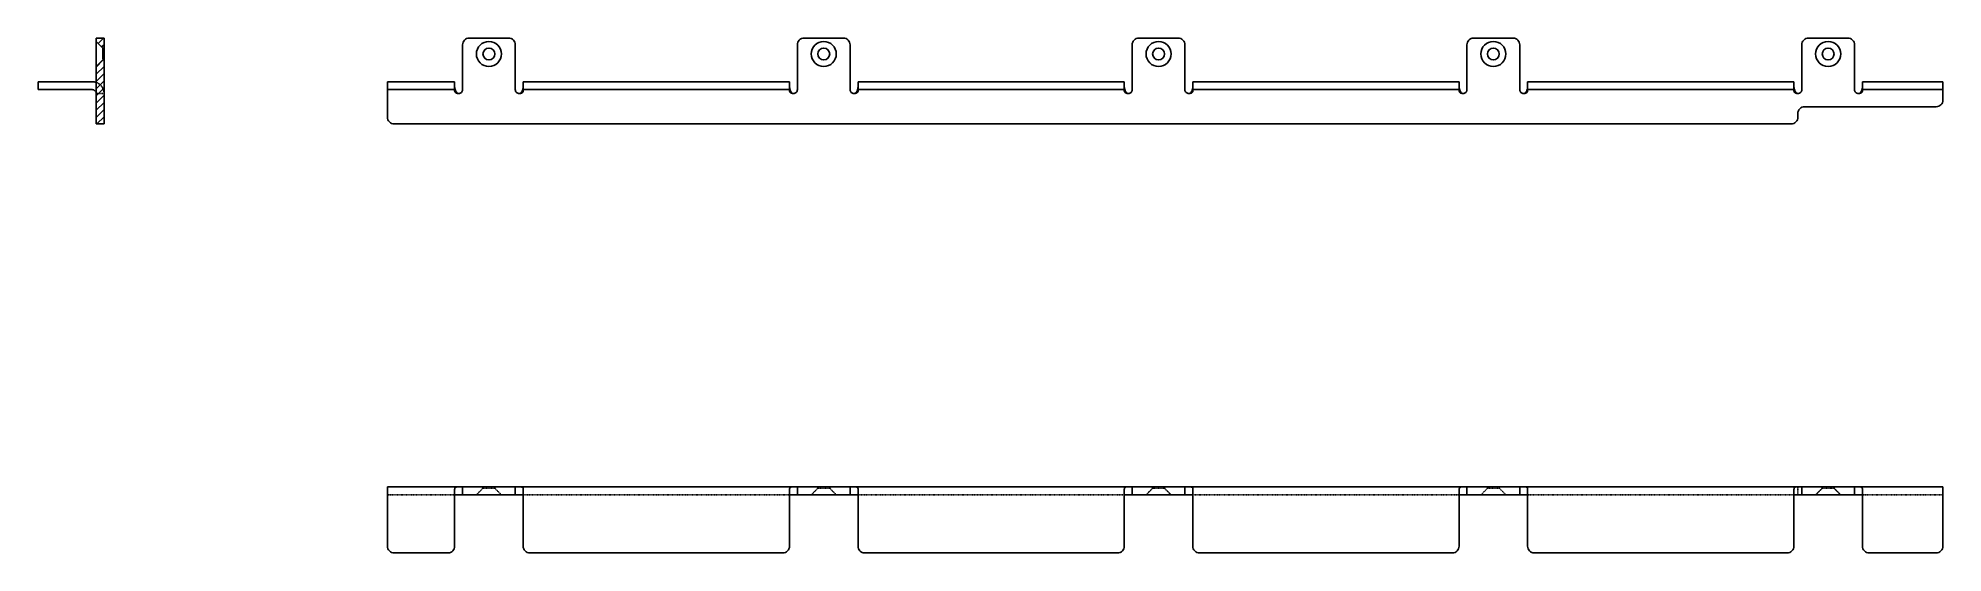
# Model space of a CAD drawing. Extents: x 365 to 1810, y 642 to 1032.
import ezdxf

# ---------------------------------------------------------------- set-up
doc = ezdxf.new("R2010")
doc.units = 0
doc.linetypes.add('HIDDEN', pattern=[0.2, 0.1, -0.1])
doc.layers.add('geometry', color=8, linetype='Continuous')

msp = doc.modelspace()

# ---------------------------------------------------------------- linework, layer by layer
at = {"layer": 'geometry', "linetype": 'CONTINUOUS'}
for points in [[(409.3, 1032.1), (409.3, 1032.2)], [(409.3, 967.2), (409.3, 1032.2)], [(409.3, 1032.2), (415.3, 1032.2)], [(414.3, 1024.7), (409.3, 1029.7)], [(410.8, 1028.2), (414.8, 1032.2)], [(413.5, 1025.5), (415.3, 1027.2)], [(415.3, 1016.5), (415.3, 1032.2)], [(687.3, 1027.2), (687.3, 993.2)], [(722.3, 1032.2), (692.3, 1032.2)], [(727.3, 1027.2), (727.3, 993.2)], [(941.3, 1027.2), (941.3, 993.2)], [(976.3, 1032.2), (946.3, 1032.2)], [(981.3, 1027.2), (981.3, 993.2)], [(1195.3, 1027.2), (1195.3, 993.2)], [(1230.3, 1032.2), (1200.3, 1032.2)], [(1235.3, 1027.2), (1235.3, 993.2)], [(1449.3, 1027.2), (1449.3, 993.2)], [(1484.3, 1032.2), (1454.3, 1032.2)], [(1489.3, 1027.2), (1489.3, 993.2)], [(1703.3, 1027.2), (1703.3, 993.2)], [(1738.3, 1032.2), (1708.3, 1032.2)], [(1743.3, 1027.2), (1743.3, 993.2)], [(414.3, 1015.7), (409.3, 1010.7)], [(409.3, 1010.3), (414.7, 1015.7)], [(414.3, 1016.5), (414.3, 1024.7)], [(414.3, 1024.7), (415.3, 1024.7)], [(414.3, 1015.7), (415.3, 1015.7)], [(415.3, 1015.7), (415.3, 967.2)], [(365.3, 993.2), (365.3, 999.2)], [(365.3, 999.2), (406.3, 999.2)], [(409.3, 1004.8), (415.3, 1010.8)], [(409.3, 999.4), (415.3, 1005.4)], [(409.3, 993.9), (415.3, 999.9)], [(630.3, 972.2), (630.3, 999.2)], [(630.3, 999.2), (681.3, 999.2)], [(681.3, 992.1), (681.3, 999.2)], [(733.3, 992.1), (733.3, 999.2)], [(733.3, 999.2), (935.3, 999.2)], [(935.3, 992.1), (935.3, 999.2)], [(987.3, 992.1), (987.3, 999.2)], [(987.3, 999.2), (1189.3, 999.2)], [(1189.3, 992.1), (1189.3, 999.2)], [(1241.3, 999.2), (1443.3, 999.2)], [(1241.3, 992.1), (1241.3, 999.2)], [(1443.3, 992.1), (1443.3, 999.2)], [(1495.3, 999.2), (1697.3, 999.2)], [(1495.3, 992.1), (1495.3, 999.2)], [(1697.3, 992.1), (1697.3, 999.2)], [(1749.3, 999.2), (1810.3, 999.2)], [(1749.3, 992.1), (1749.3, 999.2)], [(1810.3, 985.2), (1810.3, 999.2)], [(365.3, 993.2), (406.3, 993.2)], [(409.3, 988.5), (415.3, 994.5)], [(409.3, 983), (415.3, 989)], [(409.3, 977.5), (415.3, 983.5)], [(630.3, 993.2), (681.3, 993.2)], [(681.3, 992), (681.3, 992.1)], [(681.3, 992.1), (681.3, 992.1)], [(681.3, 992), (681.3, 992)], [(681.3, 992), (681.3, 992)], [(681.4, 991.9), (681.4, 992)], [(681.4, 992), (681.3, 992)], [(681.4, 991.8), (681.4, 991.9)], [(681.4, 991.9), (681.4, 991.9)], [(681.4, 991.9), (681.4, 991.9)], [(681.4, 991.9), (681.4, 991.9)], [(681.4, 991.9), (681.4, 991.9)], [(681.4, 991.7), (681.4, 991.8)], [(681.4, 991.8), (681.4, 991.8)], [(681.4, 991.8), (681.4, 991.8)], [(681.4, 991.8), (681.4, 991.8)], [(681.5, 991.6), (681.4, 991.7)], [(681.4, 991.7), (681.4, 991.7)], [(681.4, 991.7), (681.4, 991.7)], [(681.4, 991.7), (681.4, 991.7)], [(681.4, 991.7), (681.4, 991.7)], [(681.5, 994.1), (681.5, 994.1)], [(681.5, 994), (681.5, 994.1)], [(681.5, 994.1), (681.5, 994.1)], [(681.5, 994.1), (681.5, 994.1)], [(681.6, 993.9), (681.5, 994)], [(681.5, 994), (681.5, 994)], [(681.5, 994), (681.5, 994)], [(681.5, 994), (681.5, 994)], [(681.5, 991.5), (681.5, 991.6)], [(681.5, 991.6), (681.5, 991.6)], [(681.5, 991.6), (681.5, 991.6)], [(681.5, 991.6), (681.5, 991.6)], [(681.6, 991.5), (681.5, 991.5)], [(681.5, 991.5), (681.5, 991.5)], [(681.5, 991.5), (681.5, 991.5)], [(681.5, 991.5), (681.5, 991.5)], [(681.6, 993.8), (681.6, 993.9)], [(681.6, 993.9), (681.6, 993.9)], [(681.6, 993.9), (681.6, 993.9)], [(681.6, 993.9), (681.6, 993.9)], [(681.6, 993.7), (681.6, 993.8)], [(681.6, 993.8), (681.6, 993.8)], [(681.6, 993.8), (681.6, 993.8)], [(681.6, 993.8), (681.6, 993.8)], [(681.6, 993.6), (681.6, 993.7)], [(681.6, 993.7), (681.6, 993.7)], [(681.6, 993.7), (681.6, 993.7)], [(681.6, 993.5), (681.6, 993.6)], [(681.6, 993.6), (681.6, 993.6)], [(681.6, 993.6), (681.6, 993.6)], [(681.6, 993.6), (681.6, 993.6)], [(681.7, 993.5), (681.6, 993.5)], [(681.6, 991.4), (681.6, 991.5)], [(681.6, 991.3), (681.6, 991.4)], [(681.6, 991.4), (681.6, 991.4)], [(681.6, 991.4), (681.6, 991.4)], [(681.6, 991.4), (681.6, 991.4)], [(681.6, 991.4), (681.6, 991.4)], [(681.7, 991.3), (681.6, 991.3)], [(681.7, 993.4), (681.7, 993.5)], [(681.7, 993.5), (681.7, 993.5)], [(681.7, 993.5), (681.7, 993.5)], [(681.7, 993.3), (681.7, 993.4)], [(681.7, 993.4), (681.7, 993.4)], [(681.7, 993.4), (681.7, 993.4)], [(681.7, 993.4), (681.7, 993.4)], [(681.7, 993.2), (681.7, 993.3)], [(681.7, 993.3), (681.7, 993.3)], [(681.7, 993.3), (681.7, 993.3)], [(681.7, 993.3), (681.7, 993.3)], [(681.8, 993.2), (681.7, 993.2)], [(681.7, 993.2), (681.7, 993.2)], [(681.7, 991.2), (681.7, 991.3)], [(681.7, 991.3), (681.7, 991.3)], [(681.7, 991.3), (681.7, 991.3)], [(681.7, 991.3), (681.7, 991.3)], [(681.8, 991.2), (681.7, 991.2)], [(681.7, 991.2), (681.7, 991.2)], [(681.7, 991.2), (681.7, 991.2)], [(681.8, 993.1), (681.8, 993.2)], [(681.8, 993.2), (681.8, 993.2)], [(681.8, 993), (681.8, 993.1)], [(681.8, 993.1), (681.8, 993.1)], [(681.8, 993.1), (681.8, 993.1)], [(681.8, 993.1), (681.8, 993.1)], [(681.8, 992.9), (681.8, 993)], [(681.8, 993), (681.8, 993)], [(681.8, 993), (681.8, 993)], [(681.8, 993), (681.8, 993)], [(681.9, 992.9), (681.8, 992.9)], [(681.8, 992.9), (681.8, 992.9)], [(681.8, 991.1), (681.8, 991.2)], [(681.8, 991.2), (681.8, 991.2)], [(681.8, 991.2), (681.8, 991.2)], [(681.9, 991.1), (681.8, 991.1)], [(681.8, 991.1), (681.8, 991.1)], [(681.8, 991.1), (681.8, 991.1)], [(681.9, 992.9), (681.9, 992.9)], [(681.9, 992.7), (681.9, 992.8)], [(681.9, 992.8), (681.9, 992.8)], [(681.9, 992.8), (681.9, 992.8)], [(681.9, 992.8), (681.9, 992.9)], [(681.9, 992.6), (681.9, 992.7)], [(681.9, 992.7), (681.9, 992.7)], [(681.9, 992.7), (681.9, 992.7)], [(681.9, 992.7), (681.9, 992.7)], [(682, 992.6), (681.9, 992.6)], [(681.9, 992.6), (681.9, 992.6)], [(681.9, 991), (681.9, 991.1)], [(681.9, 991.1), (681.9, 991.1)], [(681.9, 991.1), (681.9, 991.1)], [(682, 991), (681.9, 991)], [(681.9, 991), (681.9, 991)], [(682, 992.5), (682, 992.6)], [(682, 992.6), (682, 992.6)], [(682, 992.4), (682, 992.5)], [(682, 992.5), (682, 992.5)], [(682, 992.5), (682, 992.5)], [(682, 992.5), (682, 992.5)], [(682.1, 992.3), (682, 992.4)], [(682, 992.4), (682, 992.4)], [(682, 992.4), (682, 992.4)], [(682, 992.4), (682, 992.4)], [(682, 990.9), (682, 991)], [(682, 991), (682, 991)], [(682, 991), (682, 991)], [(682, 991), (682, 991)], [(682.1, 990.9), (682, 990.9)], [(682, 990.9), (682, 990.9)], [(682.1, 992.2), (682.1, 992.3)], [(682.1, 992.3), (682.1, 992.3)], [(682.1, 992.3), (682.1, 992.3)], [(682.1, 992.3), (682.1, 992.3)], [(682.1, 992.1), (682.1, 992.2)], [(682.1, 992.2), (682.1, 992.2)], [(682.1, 992.2), (682.1, 992.2)], [(682.1, 992.2), (682.1, 992.2)], [(682.2, 992.1), (682.1, 992.1)], [(682.2, 990.8), (682.1, 990.9)], [(682.1, 990.9), (682.1, 990.9)], [(682.1, 990.9), (682.1, 990.9)], [(682.1, 990.9), (682.1, 990.9)], [(682.1, 990.9), (682.1, 990.9)], [(682.2, 992), (682.2, 992.1)], [(682.2, 992.1), (682.2, 992.1)], [(682.2, 992.1), (682.2, 992.1)], [(682.2, 991.9), (682.2, 992)], [(682.2, 992), (682.2, 992)], [(682.2, 992), (682.2, 992)], [(682.2, 992), (682.2, 992)], [(682.3, 991.9), (682.2, 991.9)], [(682.2, 991.9), (682.2, 991.9)], [(682.3, 990.8), (682.2, 990.8)], [(682.2, 990.8), (682.2, 990.8)], [(682.2, 990.8), (682.2, 990.8)], [(682.2, 990.8), (682.2, 990.8)], [(682.2, 990.8), (682.2, 990.8)], [(682.3, 991.8), (682.3, 991.9)], [(682.3, 991.9), (682.3, 991.9)], [(682.3, 991.9), (682.3, 991.9)], [(682.3, 991.7), (682.3, 991.8)], [(682.3, 991.8), (682.3, 991.8)], [(682.3, 991.8), (682.3, 991.8)], [(682.3, 991.8), (682.3, 991.8)], [(682.4, 991.7), (682.3, 991.7)], [(682.3, 990.7), (682.3, 990.8)], [(682.3, 990.8), (682.3, 990.8)], [(682.4, 990.7), (682.3, 990.7)], [(682.3, 990.7), (682.3, 990.7)], [(682.3, 990.7), (682.3, 990.7)], [(682.4, 991.6), (682.4, 991.7)], [(682.4, 991.7), (682.4, 991.7)], [(682.4, 991.7), (682.4, 991.7)], [(682.5, 991.5), (682.4, 991.6)], [(682.4, 991.6), (682.4, 991.6)], [(682.4, 991.6), (682.4, 991.6)], [(682.4, 991.6), (682.4, 991.6)], [(682.5, 990.6), (682.4, 990.7)], [(682.4, 990.7), (682.4, 990.7)], [(682.4, 990.7), (682.4, 990.7)], [(682.4, 990.7), (682.4, 990.7)], [(682.4, 990.7), (682.4, 990.7)], [(682.5, 991.4), (682.5, 991.5)], [(682.5, 991.5), (682.5, 991.5)], [(682.5, 991.5), (682.5, 991.5)], [(682.5, 991.5), (682.5, 991.5)], [(682.5, 991.5), (682.5, 991.5)], [(682.6, 991.4), (682.5, 991.4)], [(682.5, 991.4), (682.5, 991.4)], [(682.6, 990.6), (682.5, 990.6)], [(682.5, 990.6), (682.5, 990.6)], [(682.5, 990.6), (682.5, 990.6)], [(682.5, 990.6), (682.5, 990.6)], [(682.6, 991.3), (682.6, 991.4)], [(682.6, 991.4), (682.6, 991.4)], [(682.7, 991.3), (682.6, 991.3)], [(682.6, 991.3), (682.6, 991.3)], [(682.6, 991.3), (682.6, 991.3)], [(682.6, 991.3), (682.6, 991.3)], [(682.7, 990.6), (682.6, 990.6)], [(682.6, 990.6), (682.6, 990.6)], [(682.6, 990.6), (682.6, 990.6)], [(682.6, 990.6), (682.6, 990.6)], [(682.6, 990.6), (682.6, 990.6)], [(682.7, 991.2), (682.7, 991.3)], [(682.7, 991.1), (682.7, 991.2)], [(682.7, 991.2), (682.7, 991.2)], [(682.7, 991.2), (682.7, 991.2)], [(682.7, 991.2), (682.7, 991.2)], [(682.8, 991.1), (682.7, 991.1)], [(682.7, 990.5), (682.7, 990.6)], [(682.8, 990.5), (682.7, 990.5)], [(682.7, 990.5), (682.7, 990.5)], [(682.7, 990.5), (682.7, 990.5)], [(682.8, 991), (682.8, 991.1)], [(682.8, 991.1), (682.8, 991.1)], [(682.8, 991.1), (682.8, 991.1)], [(682.8, 991.1), (682.8, 991.1)], [(682.9, 991), (682.8, 991)], [(682.8, 991), (682.8, 991)], [(682.9, 990.5), (682.8, 990.5)], [(682.8, 990.5), (682.8, 990.5)], [(682.8, 990.5), (682.8, 990.5)], [(682.8, 990.5), (682.8, 990.5)], [(682.8, 990.5), (682.8, 990.5)], [(682.9, 990.9), (682.9, 991)], [(682.9, 991), (682.9, 991)], [(682.9, 991), (682.9, 991)], [(683, 990.9), (682.9, 990.9)], [(682.9, 990.9), (682.9, 990.9)], [(682.9, 990.4), (682.9, 990.5)], [(682.9, 990.5), (682.9, 990.5)], [(682.9, 990.5), (682.9, 990.5)], [(683, 990.4), (682.9, 990.4)], [(683, 990.8), (683, 990.9)], [(683, 990.9), (683, 990.9)], [(683, 990.9), (683, 990.9)], [(683.1, 990.8), (683, 990.8)], [(683, 990.8), (683, 990.8)], [(683, 990.8), (683, 990.8)], [(683.1, 990.4), (683, 990.4)], [(683, 990.4), (683, 990.4)], [(683, 990.4), (683, 990.4)], [(683, 990.4), (683, 990.4)], [(683.1, 990.7), (683.1, 990.8)], [(683.1, 990.8), (683.1, 990.8)], [(683.1, 990.8), (683.1, 990.8)], [(683.2, 990.7), (683.1, 990.7)], [(683.2, 990.4), (683.1, 990.4)], [(683.1, 990.4), (683.1, 990.4)], [(683.1, 990.4), (683.1, 990.4)], [(683.1, 990.4), (683.1, 990.4)], [(683.1, 990.4), (683.1, 990.4)], [(683.2, 990.6), (683.2, 990.7)], [(683.2, 990.7), (683.2, 990.7)], [(683.2, 990.7), (683.2, 990.7)], [(683.2, 990.7), (683.2, 990.7)], [(683.3, 990.6), (683.2, 990.6)], [(683.3, 990.3), (683.2, 990.4)], [(683.2, 990.4), (683.2, 990.4)], [(683.2, 990.4), (683.2, 990.4)], [(683.2, 990.4), (683.2, 990.4)], [(683.4, 990.6), (683.3, 990.6)], [(683.3, 990.6), (683.3, 990.6)], [(683.3, 990.6), (683.3, 990.6)], [(683.3, 990.6), (683.3, 990.6)], [(683.4, 990.3), (683.3, 990.3)], [(683.3, 990.3), (683.3, 990.3)], [(683.3, 990.3), (683.3, 990.3)], [(683.3, 990.3), (683.3, 990.3)], [(683.4, 990.5), (683.4, 990.6)], [(683.5, 990.5), (683.4, 990.5)], [(683.4, 990.5), (683.4, 990.5)], [(683.4, 990.5), (683.4, 990.5)], [(683.4, 990.5), (683.4, 990.5)], [(683.5, 990.3), (683.4, 990.3)], [(683.4, 990.3), (683.4, 990.3)], [(683.4, 990.3), (683.4, 990.3)], [(683.4, 990.3), (683.4, 990.3)], [(683.5, 990.4), (683.5, 990.5)], [(683.5, 990.5), (683.5, 990.5)], [(683.5, 990.5), (683.5, 990.5)], [(683.6, 990.4), (683.5, 990.4)], [(683.6, 990.3), (683.5, 990.3)], [(683.5, 990.3), (683.5, 990.3)], [(683.5, 990.3), (683.5, 990.3)], [(683.5, 990.3), (683.5, 990.3)], [(683.7, 990.4), (683.6, 990.4)], [(683.6, 990.4), (683.6, 990.4)], [(683.6, 990.4), (683.6, 990.4)], [(683.6, 990.4), (683.6, 990.4)], [(683.7, 990.3), (683.6, 990.3)], [(683.6, 990.3), (683.6, 990.3)], [(683.6, 990.3), (683.6, 990.3)], [(683.6, 990.3), (683.6, 990.3)], [(683.7, 990.3), (683.7, 990.4)], [(683.7, 990.4), (683.7, 990.4)], [(683.7, 990.4), (683.7, 990.4)], [(683.8, 990.3), (683.7, 990.3)], [(683.7, 990.3), (683.7, 990.3)], [(683.7, 990.3), (683.7, 990.3)], [(683.7, 990.3), (683.7, 990.3)], [(683.7, 990.3), (683.7, 990.3)], [(683.8, 990.3), (683.7, 990.3)], [(683.8, 990.2), (683.8, 990.3)], [(683.9, 990.3), (683.8, 990.3)], [(683.8, 990.3), (683.8, 990.3)], [(683.8, 990.3), (683.8, 990.3)], [(683.8, 990.3), (683.8, 990.3)], [(683.9, 990.2), (683.8, 990.2)], [(683.8, 990.2), (683.8, 990.2)], [(683.8, 990.2), (683.8, 990.2)], [(684, 990.3), (683.9, 990.3)], [(683.9, 990.3), (683.9, 990.3)], [(683.9, 990.3), (683.9, 990.3)], [(683.9, 990.3), (683.9, 990.3)], [(684, 990.2), (683.9, 990.2)], [(683.9, 990.2), (683.9, 990.2)], [(683.9, 990.2), (683.9, 990.2)], [(683.9, 990.2), (683.9, 990.2)], [(684.1, 990.2), (684, 990.3)], [(684, 990.3), (684, 990.3)], [(684, 990.3), (684, 990.3)], [(684.1, 990.2), (684, 990.2)], [(684, 990.2), (684, 990.2)], [(684, 990.2), (684, 990.2)], [(684, 990.2), (684, 990.2)], [(684.2, 990.2), (684.1, 990.2)], [(684.1, 990.2), (684.1, 990.2)], [(684.1, 990.2), (684.1, 990.2)], [(684.1, 990.2), (684.1, 990.2)], [(684.2, 990.2), (684.1, 990.2)], [(684.1, 990.2), (684.1, 990.2)], [(684.1, 990.2), (684.1, 990.2)], [(684.1, 990.2), (684.1, 990.2)], [(684.3, 990.2), (684.2, 990.2)], [(684.2, 990.2), (684.2, 990.2)], [(684.2, 990.2), (684.2, 990.2)], [(684.2, 990.2), (684.2, 990.2)], [(684.3, 990.2), (684.2, 990.2)], [(684.2, 990.2), (684.2, 990.2)], [(684.2, 990.2), (684.2, 990.2)], [(684.2, 990.2), (684.2, 990.2)], [(684.3, 990.2), (684.3, 990.2)], [(684.3, 990.2), (684.3, 990.2)], [(684.3, 990.2), (684.3, 990.2)], [(684.3, 990.2), (684.3, 990.2)], [(684.3, 990.2), (684.3, 990.2)], [(684.3, 990.2), (684.3, 990.2)], [(684.3, 990.2), (684.3, 990.2)], [(730.3, 990.2), (730.4, 990.2)], [(730.3, 990.2), (730.4, 990.2)], [(730.4, 990.2), (730.4, 990.2)], [(730.4, 990.2), (730.4, 990.2)], [(730.4, 990.2), (730.4, 990.2)], [(730.4, 990.2), (730.5, 990.2)], [(730.4, 990.2), (730.4, 990.2)], [(730.4, 990.2), (730.4, 990.2)], [(730.4, 990.2), (730.5, 990.2)], [(730.5, 990.2), (730.5, 990.2)], [(730.5, 990.2), (730.5, 990.2)], [(730.5, 990.2), (730.5, 990.2)], [(730.5, 990.2), (730.6, 990.2)], [(730.5, 990.2), (730.5, 990.2)], [(730.5, 990.2), (730.5, 990.2)], [(730.5, 990.2), (730.5, 990.2)], [(730.5, 990.2), (730.6, 990.2)], [(730.6, 990.2), (730.7, 990.3)], [(730.6, 990.2), (730.6, 990.2)], [(730.6, 990.2), (730.6, 990.2)], [(730.6, 990.2), (730.6, 990.2)], [(730.6, 990.2), (730.7, 990.2)], [(730.6, 990.2), (730.6, 990.2)], [(730.6, 990.2), (730.6, 990.2)], [(730.6, 990.2), (730.6, 990.2)], [(730.7, 990.3), (730.7, 990.3)], [(730.7, 990.3), (730.7, 990.3)], [(730.7, 990.3), (730.7, 990.3)], [(730.7, 990.3), (730.8, 990.3)], [(730.7, 990.2), (730.7, 990.2)], [(730.7, 990.2), (730.7, 990.2)], [(730.7, 990.2), (730.7, 990.2)], [(730.7, 990.2), (730.8, 990.2)], [(730.8, 990.3), (730.8, 990.3)], [(730.8, 990.3), (730.8, 990.3)], [(730.8, 990.3), (730.8, 990.3)], [(730.8, 990.3), (730.9, 990.3)], [(730.8, 990.2), (730.8, 990.2)], [(730.8, 990.2), (730.8, 990.2)], [(730.8, 990.2), (730.8, 990.2)], [(730.8, 990.2), (730.8, 990.2)], [(730.8, 990.2), (730.9, 990.2)], [(730.9, 990.2), (730.9, 990.3)], [(730.9, 990.3), (730.9, 990.3)], [(730.9, 990.3), (731, 990.3)], [(730.9, 990.3), (730.9, 990.3)], [(730.9, 990.3), (730.9, 990.3)], [(730.9, 990.3), (731, 990.3)], [(730.9, 990.2), (730.9, 990.2)], [(731, 990.3), (731, 990.4)], [(731, 990.4), (731, 990.4)], [(731, 990.4), (731, 990.4)], [(731, 990.4), (731.1, 990.4)], [(731, 990.3), (731, 990.3)], [(731, 990.3), (731, 990.3)], [(731, 990.3), (731, 990.3)], [(731, 990.3), (731.1, 990.3)], [(731.1, 990.4), (731.1, 990.4)], [(731.1, 990.4), (731.1, 990.4)], [(731.1, 990.4), (731.1, 990.4)], [(731.1, 990.4), (731.1, 990.4)], [(731.1, 990.3), (731.1, 990.3)], [(731.1, 990.3), (731.1, 990.3)], [(731.1, 990.3), (731.1, 990.3)], [(731.1, 990.3), (731.2, 990.3)], [(731.1, 990.4), (731.2, 990.5)], [(731.2, 990.5), (731.2, 990.5)], [(731.2, 990.5), (731.2, 990.5)], [(731.2, 990.5), (731.2, 990.5)], [(731.2, 990.5), (731.3, 990.5)], [(731.2, 990.3), (731.2, 990.3)], [(731.2, 990.3), (731.2, 990.3)], [(731.2, 990.3), (731.2, 990.3)], [(731.2, 990.3), (731.3, 990.3)], [(731.3, 990.5), (731.3, 990.6)], [(731.3, 990.6), (731.4, 990.6)], [(731.3, 990.5), (731.3, 990.5)], [(731.3, 990.5), (731.3, 990.5)], [(731.3, 990.3), (731.3, 990.3)], [(731.3, 990.3), (731.3, 990.3)], [(731.3, 990.3), (731.3, 990.3)], [(731.3, 990.3), (731.4, 990.3)], [(731.4, 990.6), (731.4, 990.6)], [(731.4, 990.6), (731.4, 990.6)], [(731.4, 990.6), (731.4, 990.6)], [(731.4, 990.6), (731.5, 990.6)], [(731.4, 990.3), (731.5, 990.4)], [(731.5, 990.4), (731.5, 990.4)], [(731.4, 990.3), (731.4, 990.3)], [(731.4, 990.3), (731.4, 990.3)], [(731.4, 990.3), (731.4, 990.3)], [(731.5, 990.6), (731.5, 990.7)], [(731.5, 990.7), (731.5, 990.7)], [(731.5, 990.7), (731.5, 990.7)], [(731.5, 990.7), (731.5, 990.7)], [(731.5, 990.7), (731.6, 990.7)], [(731.5, 990.4), (731.5, 990.4)], [(731.5, 990.4), (731.5, 990.4)], [(731.5, 990.4), (731.5, 990.4)], [(731.5, 990.4), (731.6, 990.4)], [(731.6, 990.7), (731.6, 990.8)], [(731.6, 990.8), (731.6, 990.8)], [(731.6, 990.8), (731.6, 990.8)], [(731.6, 990.8), (731.6, 990.8)], [(731.6, 990.8), (731.7, 990.8)], [(731.6, 990.4), (731.6, 990.4)], [(731.6, 990.4), (731.6, 990.4)], [(731.6, 990.4), (731.6, 990.4)], [(731.6, 990.4), (731.7, 990.4)], [(731.7, 990.8), (731.7, 990.9)], [(731.7, 990.9), (731.7, 990.9)], [(731.7, 990.9), (731.7, 990.9)], [(731.7, 990.9), (731.8, 990.9)], [(731.7, 990.8), (731.7, 990.8)], [(731.7, 990.4), (731.7, 990.4)], [(731.7, 990.4), (731.7, 990.4)], [(731.7, 990.4), (731.7, 990.4)], [(731.7, 990.4), (731.8, 990.4)], [(731.8, 990.9), (731.8, 991)], [(731.8, 991), (731.8, 991)], [(731.8, 991), (731.8, 991)], [(731.8, 991), (731.9, 991)], [(731.8, 990.9), (731.8, 990.9)], [(731.8, 990.4), (731.8, 990.5)], [(731.8, 990.5), (731.8, 990.5)], [(731.8, 990.5), (731.8, 990.5)], [(731.8, 990.5), (731.8, 990.5)], [(731.8, 990.5), (731.9, 990.5)], [(731.9, 991), (731.9, 991.1)], [(731.9, 991.1), (731.9, 991.1)], [(731.9, 991.1), (731.9, 991.1)], [(731.9, 991.1), (731.9, 991.1)], [(731.9, 991.1), (732, 991.1)], [(731.9, 991), (731.9, 991)], [(731.9, 990.5), (731.9, 990.5)], [(731.9, 990.5), (731.9, 990.5)], [(731.9, 990.5), (731.9, 990.5)], [(731.9, 990.5), (732, 990.5)], [(732, 991.2), (732, 991.3)], [(732, 991.3), (732.1, 991.3)], [(732, 991.1), (732, 991.2)], [(732, 991.2), (732, 991.2)], [(732, 991.2), (732, 991.2)], [(732, 991.2), (732, 991.2)], [(732, 990.5), (732, 990.6)], [(732, 990.6), (732, 990.6)], [(732, 990.6), (732.1, 990.6)], [(732, 990.5), (732, 990.5)], [(732, 990.5), (732, 990.5)], [(732.1, 991.3), (732.1, 991.4)], [(732.1, 991.4), (732.1, 991.4)], [(732.1, 991.4), (732.1, 991.4)], [(732.1, 991.3), (732.1, 991.3)], [(732.1, 991.3), (732.1, 991.3)], [(732.1, 991.3), (732.1, 991.3)], [(732.1, 990.6), (732.1, 990.6)], [(732.1, 990.6), (732.1, 990.6)], [(732.1, 990.6), (732.1, 990.6)], [(732.1, 990.6), (732.2, 990.6)], [(732.2, 991.5), (732.3, 991.6)], [(732.2, 991.4), (732.2, 991.5)], [(732.2, 991.5), (732.2, 991.5)], [(732.2, 991.5), (732.2, 991.5)], [(732.2, 991.5), (732.2, 991.5)], [(732.2, 991.5), (732.2, 991.5)], [(732.1, 991.4), (732.2, 991.4)], [(732.2, 990.6), (732.2, 990.7)], [(732.2, 990.7), (732.3, 990.7)], [(732.2, 990.6), (732.2, 990.6)], [(732.2, 990.6), (732.2, 990.6)], [(732.2, 990.6), (732.2, 990.6)], [(732.3, 991.7), (732.4, 991.8)], [(732.3, 991.6), (732.3, 991.7)], [(732.3, 991.7), (732.3, 991.7)], [(732.3, 991.7), (732.3, 991.7)], [(732.3, 991.7), (732.3, 991.7)], [(732.3, 991.6), (732.3, 991.6)], [(732.3, 991.6), (732.3, 991.6)], [(732.3, 991.6), (732.3, 991.6)], [(732.3, 990.7), (732.3, 990.7)], [(732.3, 990.7), (732.3, 990.7)], [(732.3, 990.7), (732.3, 990.7)], [(732.3, 990.7), (732.4, 990.7)], [(732.4, 991.8), (732.4, 991.9)], [(732.4, 991.9), (732.4, 991.9)], [(732.4, 991.9), (732.4, 991.9)], [(732.4, 991.9), (732.4, 991.9)], [(732.4, 991.9), (732.5, 991.9)], [(732.4, 991.8), (732.4, 991.8)], [(732.4, 991.8), (732.4, 991.8)], [(732.4, 991.8), (732.4, 991.8)], [(732.4, 990.7), (732.4, 990.8)], [(732.4, 990.8), (732.4, 990.8)], [(732.4, 990.8), (732.5, 990.8)], [(732.4, 990.7), (732.4, 990.7)], [(732.4, 990.7), (732.4, 990.7)], [(732.5, 992), (732.5, 992.1)], [(732.5, 992.1), (732.5, 992.1)], [(732.5, 992.1), (732.5, 992.1)], [(732.5, 992.1), (732.6, 992.1)], [(732.5, 991.9), (732.5, 992)], [(732.5, 992), (732.5, 992)], [(732.5, 992), (732.5, 992)], [(732.5, 992), (732.5, 992)], [(732.5, 990.8), (732.6, 990.9)], [(732.5, 990.8), (732.5, 990.8)], [(732.5, 990.8), (732.5, 990.8)], [(732.5, 990.8), (732.5, 990.8)], [(732.5, 990.8), (732.5, 990.8)], [(732.6, 992.3), (732.6, 992.4)], [(732.6, 992.4), (732.7, 992.4)], [(732.6, 992.2), (732.6, 992.3)], [(732.6, 992.3), (732.6, 992.3)], [(732.6, 992.3), (732.6, 992.3)], [(732.6, 992.3), (732.6, 992.3)], [(732.6, 992.1), (732.6, 992.2)], [(732.6, 992.2), (732.6, 992.2)], [(732.6, 992.2), (732.6, 992.2)], [(732.6, 992.2), (732.6, 992.2)], [(732.6, 990.9), (732.6, 990.9)], [(732.6, 990.9), (732.6, 990.9)], [(732.6, 990.9), (732.6, 990.9)], [(732.6, 990.9), (732.6, 990.9)], [(732.6, 990.9), (732.6, 990.9)], [(732.6, 990.9), (732.7, 990.9)], [(732.7, 992.5), (732.7, 992.6)], [(732.7, 992.6), (732.7, 992.6)], [(732.7, 992.6), (732.7, 992.6)], [(732.7, 992.6), (732.8, 992.6)], [(732.7, 992.4), (732.7, 992.5)], [(732.7, 992.5), (732.7, 992.5)], [(732.7, 992.5), (732.7, 992.5)], [(732.7, 992.5), (732.7, 992.5)], [(732.7, 992.4), (732.7, 992.4)], [(732.7, 992.4), (732.7, 992.4)], [(732.7, 990.9), (732.7, 991)], [(732.7, 991), (732.7, 991)], [(732.7, 991), (732.7, 991)], [(732.7, 991), (732.7, 991)], [(732.7, 991), (732.8, 991)], [(732.8, 992.9), (732.8, 992.9)], [(732.8, 992.9), (732.8, 992.9)], [(732.8, 992.9), (732.9, 992.9)], [(732.8, 992.7), (732.8, 992.8)], [(732.8, 992.8), (732.8, 992.8)], [(732.8, 992.8), (732.8, 992.8)], [(732.8, 992.8), (732.8, 992.9)], [(732.8, 992.6), (732.8, 992.7)], [(732.8, 992.7), (732.8, 992.7)], [(732.8, 992.7), (732.8, 992.7)], [(732.8, 992.7), (732.8, 992.7)], [(732.8, 991), (732.8, 991.1)], [(732.8, 991.1), (732.8, 991.1)], [(732.8, 991.1), (732.8, 991.1)], [(732.8, 991.1), (732.8, 991.1)], [(732.8, 991.1), (732.9, 991.1)], [(732.8, 991), (732.8, 991)], [(732.9, 993.1), (732.9, 993.2)], [(732.9, 993.2), (732.9, 993.2)], [(732.9, 993.2), (732.9, 993.2)], [(732.9, 993.2), (733, 993.2)], [(732.9, 993), (732.9, 993.1)], [(732.9, 993.1), (732.9, 993.1)], [(732.9, 993.1), (732.9, 993.1)], [(732.9, 993.1), (732.9, 993.1)], [(732.9, 992.9), (732.9, 993)], [(732.9, 993), (732.9, 993)], [(732.9, 993), (732.9, 993)], [(732.9, 993), (732.9, 993)], [(732.9, 991.1), (732.9, 991.2)], [(732.9, 991.2), (732.9, 991.2)], [(732.9, 991.2), (732.9, 991.2)], [(732.9, 991.2), (732.9, 991.2)], [(732.9, 991.2), (733, 991.2)], [(732.9, 991.1), (732.9, 991.1)], [(733, 993.5), (733.1, 993.6)], [(733, 993.4), (733, 993.5)], [(733, 993.5), (733, 993.5)], [(733, 993.5), (733, 993.5)], [(733, 993.5), (733, 993.5)], [(733, 993.3), (733, 993.4)], [(733, 993.4), (733, 993.4)], [(733, 993.4), (733, 993.4)], [(733, 993.4), (733, 993.4)], [(733, 993.2), (733, 993.3)], [(733, 993.3), (733, 993.3)], [(733, 993.3), (733, 993.3)], [(733, 993.3), (733, 993.3)], [(733, 991.2), (733, 991.3)], [(733, 991.3), (733, 991.3)], [(733, 991.3), (733, 991.3)], [(733, 991.3), (733, 991.3)], [(733, 991.3), (733.1, 991.3)], [(733, 991.2), (733, 991.2)], [(733.1, 993.9), (733.1, 994)], [(733.1, 994), (733.1, 994)], [(733.1, 994), (733.2, 994)], [(733.1, 993.8), (733.1, 993.9)], [(733.1, 993.9), (733.1, 993.9)], [(733.1, 993.9), (733.1, 993.9)], [(733.1, 993.9), (733.1, 993.9)], [(733.1, 993.7), (733.1, 993.8)], [(733.1, 993.8), (733.1, 993.8)], [(733.1, 993.8), (733.1, 993.8)], [(733.1, 993.8), (733.1, 993.8)], [(733.1, 993.6), (733.1, 993.7)], [(733.1, 993.7), (733.1, 993.7)], [(733.1, 993.7), (733.1, 993.7)], [(733.1, 993.6), (733.1, 993.6)], [(733.1, 993.6), (733.1, 993.6)], [(733.1, 993.6), (733.1, 993.6)], [(733.1, 991.4), (733.1, 991.5)], [(733.1, 991.5), (733.1, 991.5)], [(733.1, 991.3), (733.1, 991.4)], [(733.1, 991.4), (733.1, 991.4)], [(733.1, 991.4), (733.1, 991.4)], [(733.1, 991.4), (733.1, 991.4)], [(733.1, 991.4), (733.1, 991.4)], [(733.2, 994.1), (733.2, 994.1)], [(733.2, 994), (733.2, 994.1)], [(733.2, 994.1), (733.2, 994.1)], [(733.2, 994.1), (733.2, 994.1)], [(733.2, 994), (733.2, 994)], [(733.2, 991.6), (733.2, 991.7)], [(733.2, 991.7), (733.3, 991.7)], [(733.2, 991.5), (733.2, 991.6)], [(733.2, 991.6), (733.2, 991.6)], [(733.2, 991.6), (733.2, 991.6)], [(733.2, 991.6), (733.2, 991.6)], [(733.1, 991.5), (733.2, 991.5)], [(733.2, 991.5), (733.2, 991.5)], [(733.2, 991.5), (733.2, 991.5)], [(733.3, 993.2), (935.3, 993.2)], [(733.3, 992), (733.3, 992.1)], [(733.3, 992.1), (733.3, 992.1)], [(733.3, 991.9), (733.3, 992)], [(733.3, 992), (733.3, 992)], [(733.3, 992), (733.3, 992)], [(733.3, 992), (733.3, 992)], [(733.3, 991.8), (733.3, 991.9)], [(733.3, 991.9), (733.3, 991.9)], [(733.3, 991.9), (733.3, 991.9)], [(733.3, 991.9), (733.3, 991.9)], [(733.3, 991.9), (733.3, 991.9)], [(733.3, 991.7), (733.3, 991.8)], [(733.3, 991.8), (733.3, 991.8)], [(733.3, 991.8), (733.3, 991.8)], [(733.3, 991.8), (733.3, 991.8)], [(733.3, 991.7), (733.3, 991.7)], [(733.3, 991.7), (733.3, 991.7)], [(733.3, 991.7), (733.3, 991.7)], [(935.3, 992), (935.3, 992.1)], [(935.3, 992.1), (935.3, 992.1)], [(935.3, 992), (935.3, 992)], [(935.3, 992), (935.3, 992)], [(935.4, 991.9), (935.4, 992)], [(935.4, 992), (935.3, 992)], [(935.4, 991.8), (935.4, 991.9)], [(935.4, 991.9), (935.4, 991.9)], [(935.4, 991.9), (935.4, 991.9)], [(935.4, 991.9), (935.4, 991.9)], [(935.4, 991.9), (935.4, 991.9)], [(935.4, 991.7), (935.4, 991.8)], [(935.4, 991.8), (935.4, 991.8)], [(935.4, 991.8), (935.4, 991.8)], [(935.4, 991.8), (935.4, 991.8)], [(935.5, 991.6), (935.4, 991.7)], [(935.4, 991.7), (935.4, 991.7)], [(935.4, 991.7), (935.4, 991.7)], [(935.4, 991.7), (935.4, 991.7)], [(935.4, 991.7), (935.4, 991.7)], [(935.5, 994.1), (935.5, 994.1)], [(935.5, 994), (935.5, 994.1)], [(935.5, 994.1), (935.5, 994.1)], [(935.5, 994.1), (935.5, 994.1)], [(935.6, 993.9), (935.5, 994)], [(935.5, 994), (935.5, 994)], [(935.5, 994), (935.5, 994)], [(935.5, 994), (935.5, 994)], [(935.5, 991.5), (935.5, 991.6)], [(935.5, 991.6), (935.5, 991.6)], [(935.5, 991.6), (935.5, 991.6)], [(935.5, 991.6), (935.5, 991.6)], [(935.6, 991.5), (935.5, 991.5)], [(935.5, 991.5), (935.5, 991.5)], [(935.5, 991.5), (935.5, 991.5)], [(935.5, 991.5), (935.5, 991.5)], [(935.6, 993.8), (935.6, 993.9)], [(935.6, 993.9), (935.6, 993.9)], [(935.6, 993.9), (935.6, 993.9)], [(935.6, 993.9), (935.6, 993.9)], [(935.6, 993.7), (935.6, 993.8)], [(935.6, 993.8), (935.6, 993.8)], [(935.6, 993.8), (935.6, 993.8)], [(935.6, 993.8), (935.6, 993.8)], [(935.6, 993.6), (935.6, 993.7)], [(935.6, 993.7), (935.6, 993.7)], [(935.6, 993.7), (935.6, 993.7)], [(935.6, 993.5), (935.6, 993.6)], [(935.6, 993.6), (935.6, 993.6)], [(935.6, 993.6), (935.6, 993.6)], [(935.6, 993.6), (935.6, 993.6)], [(935.7, 993.5), (935.6, 993.5)], [(935.6, 991.4), (935.6, 991.5)], [(935.6, 991.3), (935.6, 991.4)], [(935.6, 991.4), (935.6, 991.4)], [(935.6, 991.4), (935.6, 991.4)], [(935.6, 991.4), (935.6, 991.4)], [(935.6, 991.4), (935.6, 991.4)], [(935.7, 991.3), (935.6, 991.3)], [(935.7, 993.4), (935.7, 993.5)], [(935.7, 993.5), (935.7, 993.5)], [(935.7, 993.5), (935.7, 993.5)], [(935.7, 993.3), (935.7, 993.4)], [(935.7, 993.4), (935.7, 993.4)], [(935.7, 993.4), (935.7, 993.4)], [(935.7, 993.4), (935.7, 993.4)], [(935.7, 993.2), (935.7, 993.3)], [(935.7, 993.3), (935.7, 993.3)], [(935.7, 993.3), (935.7, 993.3)], [(935.7, 993.3), (935.7, 993.3)], [(935.8, 993.2), (935.7, 993.2)], [(935.7, 993.2), (935.7, 993.2)], [(935.7, 991.2), (935.7, 991.3)], [(935.7, 991.3), (935.7, 991.3)], [(935.7, 991.3), (935.7, 991.3)], [(935.7, 991.3), (935.7, 991.3)], [(935.8, 991.2), (935.7, 991.2)], [(935.7, 991.2), (935.7, 991.2)], [(935.7, 991.2), (935.7, 991.2)], [(935.8, 993.1), (935.8, 993.2)], [(935.8, 993.2), (935.8, 993.2)], [(935.8, 993), (935.8, 993.1)], [(935.8, 993.1), (935.8, 993.1)], [(935.8, 993.1), (935.8, 993.1)], [(935.8, 993.1), (935.8, 993.1)], [(935.8, 992.9), (935.8, 993)], [(935.8, 993), (935.8, 993)], [(935.8, 993), (935.8, 993)], [(935.8, 993), (935.8, 993)], [(935.9, 992.9), (935.8, 992.9)], [(935.8, 992.9), (935.8, 992.9)], [(935.8, 991.1), (935.8, 991.2)], [(935.8, 991.2), (935.8, 991.2)], [(935.8, 991.2), (935.8, 991.2)], [(935.9, 991.1), (935.8, 991.1)], [(935.8, 991.1), (935.8, 991.1)], [(935.8, 991.1), (935.8, 991.1)], [(935.9, 992.9), (935.9, 992.9)], [(935.9, 992.7), (935.9, 992.8)], [(935.9, 992.8), (935.9, 992.8)], [(935.9, 992.8), (935.9, 992.8)], [(935.9, 992.8), (935.9, 992.9)], [(935.9, 992.6), (935.9, 992.7)], [(935.9, 992.7), (935.9, 992.7)], [(935.9, 992.7), (935.9, 992.7)], [(935.9, 992.7), (935.9, 992.7)], [(936, 992.6), (935.9, 992.6)], [(935.9, 992.6), (935.9, 992.6)], [(935.9, 991), (935.9, 991.1)], [(935.9, 991.1), (935.9, 991.1)], [(935.9, 991.1), (935.9, 991.1)], [(936, 991), (935.9, 991)], [(935.9, 991), (935.9, 991)], [(936, 992.5), (936, 992.6)], [(936, 992.6), (936, 992.6)], [(936, 992.4), (936, 992.5)], [(936, 992.5), (936, 992.5)], [(936, 992.5), (936, 992.5)], [(936, 992.5), (936, 992.5)], [(936.1, 992.3), (936, 992.4)], [(936, 992.4), (936, 992.4)], [(936, 992.4), (936, 992.4)], [(936, 992.4), (936, 992.4)], [(936, 990.9), (936, 991)], [(936, 991), (936, 991)], [(936, 991), (936, 991)], [(936, 991), (936, 991)], [(936.1, 990.9), (936, 990.9)], [(936, 990.9), (936, 990.9)], [(936.1, 992.2), (936.1, 992.3)], [(936.1, 992.3), (936.1, 992.3)], [(936.1, 992.3), (936.1, 992.3)], [(936.1, 992.3), (936.1, 992.3)], [(936.1, 992.1), (936.1, 992.2)], [(936.1, 992.2), (936.1, 992.2)], [(936.1, 992.2), (936.1, 992.2)], [(936.1, 992.2), (936.1, 992.2)], [(936.2, 992.1), (936.1, 992.1)], [(936.2, 990.8), (936.1, 990.9)], [(936.1, 990.9), (936.1, 990.9)], [(936.1, 990.9), (936.1, 990.9)], [(936.1, 990.9), (936.1, 990.9)], [(936.1, 990.9), (936.1, 990.9)], [(936.2, 992), (936.2, 992.1)], [(936.2, 992.1), (936.2, 992.1)], [(936.2, 992.1), (936.2, 992.1)], [(936.2, 991.9), (936.2, 992)], [(936.2, 992), (936.2, 992)], [(936.2, 992), (936.2, 992)], [(936.2, 992), (936.2, 992)], [(936.3, 991.9), (936.2, 991.9)], [(936.2, 991.9), (936.2, 991.9)], [(936.3, 990.8), (936.2, 990.8)], [(936.2, 990.8), (936.2, 990.8)], [(936.2, 990.8), (936.2, 990.8)], [(936.2, 990.8), (936.2, 990.8)], [(936.2, 990.8), (936.2, 990.8)], [(936.3, 991.8), (936.3, 991.9)], [(936.3, 991.9), (936.3, 991.9)], [(936.3, 991.9), (936.3, 991.9)], [(936.3, 991.7), (936.3, 991.8)], [(936.3, 991.8), (936.3, 991.8)], [(936.3, 991.8), (936.3, 991.8)], [(936.3, 991.8), (936.3, 991.8)], [(936.4, 991.7), (936.3, 991.7)], [(936.3, 990.7), (936.3, 990.8)], [(936.3, 990.8), (936.3, 990.8)], [(936.4, 990.7), (936.3, 990.7)], [(936.3, 990.7), (936.3, 990.7)], [(936.3, 990.7), (936.3, 990.7)], [(936.4, 991.6), (936.4, 991.7)], [(936.4, 991.7), (936.4, 991.7)], [(936.4, 991.7), (936.4, 991.7)], [(936.5, 991.5), (936.4, 991.6)], [(936.4, 991.6), (936.4, 991.6)], [(936.4, 991.6), (936.4, 991.6)], [(936.4, 991.6), (936.4, 991.6)], [(936.5, 990.6), (936.4, 990.7)], [(936.4, 990.7), (936.4, 990.7)], [(936.4, 990.7), (936.4, 990.7)], [(936.4, 990.7), (936.4, 990.7)], [(936.4, 990.7), (936.4, 990.7)], [(936.5, 991.4), (936.5, 991.5)], [(936.5, 991.5), (936.5, 991.5)], [(936.5, 991.5), (936.5, 991.5)], [(936.5, 991.5), (936.5, 991.5)], [(936.5, 991.5), (936.5, 991.5)], [(936.6, 991.4), (936.5, 991.4)], [(936.5, 991.4), (936.5, 991.4)], [(936.6, 990.6), (936.5, 990.6)], [(936.5, 990.6), (936.5, 990.6)], [(936.5, 990.6), (936.5, 990.6)], [(936.5, 990.6), (936.5, 990.6)], [(936.6, 991.3), (936.6, 991.4)], [(936.6, 991.4), (936.6, 991.4)], [(936.7, 991.3), (936.6, 991.3)], [(936.6, 991.3), (936.6, 991.3)], [(936.6, 991.3), (936.6, 991.3)], [(936.6, 991.3), (936.6, 991.3)], [(936.7, 990.6), (936.6, 990.6)], [(936.6, 990.6), (936.6, 990.6)], [(936.6, 990.6), (936.6, 990.6)], [(936.6, 990.6), (936.6, 990.6)], [(936.6, 990.6), (936.6, 990.6)], [(936.7, 991.2), (936.7, 991.3)], [(936.7, 991.1), (936.7, 991.2)], [(936.7, 991.2), (936.7, 991.2)], [(936.7, 991.2), (936.7, 991.2)], [(936.7, 991.2), (936.7, 991.2)], [(936.8, 991.1), (936.7, 991.1)], [(936.7, 990.5), (936.7, 990.6)], [(936.8, 990.5), (936.7, 990.5)], [(936.7, 990.5), (936.7, 990.5)], [(936.7, 990.5), (936.7, 990.5)], [(936.8, 991), (936.8, 991.1)], [(936.8, 991.1), (936.8, 991.1)], [(936.8, 991.1), (936.8, 991.1)], [(936.8, 991.1), (936.8, 991.1)], [(936.9, 991), (936.8, 991)], [(936.8, 991), (936.8, 991)], [(936.9, 990.5), (936.8, 990.5)], [(936.8, 990.5), (936.8, 990.5)], [(936.8, 990.5), (936.8, 990.5)], [(936.8, 990.5), (936.8, 990.5)], [(936.8, 990.5), (936.8, 990.5)], [(936.9, 990.9), (936.9, 991)], [(936.9, 991), (936.9, 991)], [(936.9, 991), (936.9, 991)], [(937, 990.9), (936.9, 990.9)], [(936.9, 990.9), (936.9, 990.9)], [(936.9, 990.4), (936.9, 990.5)], [(936.9, 990.5), (936.9, 990.5)], [(936.9, 990.5), (936.9, 990.5)], [(937, 990.4), (936.9, 990.4)], [(937, 990.8), (937, 990.9)], [(937, 990.9), (937, 990.9)], [(937, 990.9), (937, 990.9)], [(937.1, 990.8), (937, 990.8)], [(937, 990.8), (937, 990.8)], [(937, 990.8), (937, 990.8)], [(937.1, 990.4), (937, 990.4)], [(937, 990.4), (937, 990.4)], [(937, 990.4), (937, 990.4)], [(937, 990.4), (937, 990.4)], [(937.1, 990.7), (937.1, 990.8)], [(937.1, 990.8), (937.1, 990.8)], [(937.1, 990.8), (937.1, 990.8)], [(937.2, 990.7), (937.1, 990.7)], [(937.2, 990.4), (937.1, 990.4)], [(937.1, 990.4), (937.1, 990.4)], [(937.1, 990.4), (937.1, 990.4)], [(937.1, 990.4), (937.1, 990.4)], [(937.1, 990.4), (937.1, 990.4)], [(937.2, 990.6), (937.2, 990.7)], [(937.2, 990.7), (937.2, 990.7)], [(937.2, 990.7), (937.2, 990.7)], [(937.2, 990.7), (937.2, 990.7)], [(937.3, 990.6), (937.2, 990.6)], [(937.3, 990.3), (937.2, 990.4)], [(937.2, 990.4), (937.2, 990.4)], [(937.2, 990.4), (937.2, 990.4)], [(937.2, 990.4), (937.2, 990.4)], [(937.4, 990.6), (937.3, 990.6)], [(937.3, 990.6), (937.3, 990.6)], [(937.3, 990.6), (937.3, 990.6)], [(937.3, 990.6), (937.3, 990.6)], [(937.4, 990.3), (937.3, 990.3)], [(937.3, 990.3), (937.3, 990.3)], [(937.3, 990.3), (937.3, 990.3)], [(937.3, 990.3), (937.3, 990.3)], [(937.4, 990.5), (937.4, 990.6)], [(937.5, 990.5), (937.4, 990.5)], [(937.4, 990.5), (937.4, 990.5)], [(937.4, 990.5), (937.4, 990.5)], [(937.4, 990.5), (937.4, 990.5)], [(937.5, 990.3), (937.4, 990.3)], [(937.4, 990.3), (937.4, 990.3)], [(937.4, 990.3), (937.4, 990.3)], [(937.4, 990.3), (937.4, 990.3)], [(937.5, 990.4), (937.5, 990.5)], [(937.5, 990.5), (937.5, 990.5)], [(937.5, 990.5), (937.5, 990.5)], [(937.6, 990.4), (937.5, 990.4)], [(937.6, 990.3), (937.5, 990.3)], [(937.5, 990.3), (937.5, 990.3)], [(937.5, 990.3), (937.5, 990.3)], [(937.5, 990.3), (937.5, 990.3)], [(937.7, 990.4), (937.6, 990.4)], [(937.6, 990.4), (937.6, 990.4)], [(937.6, 990.4), (937.6, 990.4)], [(937.6, 990.4), (937.6, 990.4)], [(937.7, 990.3), (937.6, 990.3)], [(937.6, 990.3), (937.6, 990.3)], [(937.6, 990.3), (937.6, 990.3)], [(937.6, 990.3), (937.6, 990.3)], [(937.7, 990.3), (937.7, 990.4)], [(937.7, 990.4), (937.7, 990.4)], [(937.7, 990.4), (937.7, 990.4)], [(937.8, 990.3), (937.7, 990.3)], [(937.7, 990.3), (937.7, 990.3)], [(937.7, 990.3), (937.7, 990.3)], [(937.7, 990.3), (937.7, 990.3)], [(937.7, 990.3), (937.7, 990.3)], [(937.8, 990.3), (937.7, 990.3)], [(937.8, 990.2), (937.8, 990.3)], [(937.9, 990.3), (937.8, 990.3)], [(937.8, 990.3), (937.8, 990.3)], [(937.8, 990.3), (937.8, 990.3)], [(937.8, 990.3), (937.8, 990.3)], [(937.9, 990.2), (937.8, 990.2)], [(937.8, 990.2), (937.8, 990.2)], [(937.8, 990.2), (937.8, 990.2)], [(938, 990.3), (937.9, 990.3)], [(937.9, 990.3), (937.9, 990.3)], [(937.9, 990.3), (937.9, 990.3)], [(937.9, 990.3), (937.9, 990.3)], [(938, 990.2), (937.9, 990.2)], [(937.9, 990.2), (937.9, 990.2)], [(937.9, 990.2), (937.9, 990.2)], [(937.9, 990.2), (937.9, 990.2)], [(938.1, 990.2), (938, 990.3)], [(938, 990.3), (938, 990.3)], [(938, 990.3), (938, 990.3)], [(938.1, 990.2), (938, 990.2)], [(938, 990.2), (938, 990.2)], [(938, 990.2), (938, 990.2)], [(938, 990.2), (938, 990.2)], [(938.2, 990.2), (938.1, 990.2)], [(938.1, 990.2), (938.1, 990.2)], [(938.1, 990.2), (938.1, 990.2)], [(938.1, 990.2), (938.1, 990.2)], [(938.2, 990.2), (938.1, 990.2)], [(938.1, 990.2), (938.1, 990.2)], [(938.1, 990.2), (938.1, 990.2)], [(938.1, 990.2), (938.1, 990.2)], [(938.3, 990.2), (938.2, 990.2)], [(938.2, 990.2), (938.2, 990.2)], [(938.2, 990.2), (938.2, 990.2)], [(938.2, 990.2), (938.2, 990.2)], [(938.3, 990.2), (938.2, 990.2)], [(938.2, 990.2), (938.2, 990.2)], [(938.2, 990.2), (938.2, 990.2)], [(938.2, 990.2), (938.2, 990.2)], [(938.3, 990.2), (938.3, 990.2)], [(938.3, 990.2), (938.3, 990.2)], [(938.3, 990.2), (938.3, 990.2)], [(938.3, 990.2), (938.3, 990.2)], [(938.3, 990.2), (938.3, 990.2)], [(938.3, 990.2), (938.3, 990.2)], [(938.3, 990.2), (938.3, 990.2)], [(984.3, 990.2), (984.4, 990.2)], [(984.3, 990.2), (984.4, 990.2)], [(984.4, 990.2), (984.4, 990.2)], [(984.4, 990.2), (984.4, 990.2)], [(984.4, 990.2), (984.4, 990.2)], [(984.4, 990.2), (984.5, 990.2)], [(984.4, 990.2), (984.4, 990.2)], [(984.4, 990.2), (984.4, 990.2)], [(984.4, 990.2), (984.5, 990.2)], [(984.5, 990.2), (984.5, 990.2)], [(984.5, 990.2), (984.5, 990.2)], [(984.5, 990.2), (984.5, 990.2)], [(984.5, 990.2), (984.6, 990.2)], [(984.5, 990.2), (984.5, 990.2)], [(984.5, 990.2), (984.5, 990.2)], [(984.5, 990.2), (984.5, 990.2)], [(984.5, 990.2), (984.6, 990.2)], [(984.6, 990.2), (984.7, 990.3)], [(984.6, 990.2), (984.6, 990.2)], [(984.6, 990.2), (984.6, 990.2)], [(984.6, 990.2), (984.6, 990.2)], [(984.6, 990.2), (984.7, 990.2)], [(984.6, 990.2), (984.6, 990.2)], [(984.6, 990.2), (984.6, 990.2)], [(984.6, 990.2), (984.6, 990.2)], [(984.7, 990.3), (984.7, 990.3)], [(984.7, 990.3), (984.7, 990.3)], [(984.7, 990.3), (984.7, 990.3)], [(984.7, 990.3), (984.8, 990.3)], [(984.7, 990.2), (984.7, 990.2)], [(984.7, 990.2), (984.7, 990.2)], [(984.7, 990.2), (984.7, 990.2)], [(984.7, 990.2), (984.8, 990.2)], [(984.8, 990.3), (984.8, 990.3)], [(984.8, 990.3), (984.8, 990.3)], [(984.8, 990.3), (984.8, 990.3)], [(984.8, 990.3), (984.9, 990.3)], [(984.8, 990.2), (984.8, 990.2)], [(984.8, 990.2), (984.8, 990.2)], [(984.8, 990.2), (984.8, 990.2)], [(984.8, 990.2), (984.8, 990.2)], [(984.8, 990.2), (984.9, 990.2)], [(984.9, 990.2), (984.9, 990.3)], [(984.9, 990.3), (984.9, 990.3)], [(984.9, 990.3), (985, 990.3)], [(984.9, 990.3), (984.9, 990.3)], [(984.9, 990.3), (984.9, 990.3)], [(984.9, 990.3), (985, 990.3)], [(984.9, 990.2), (984.9, 990.2)], [(985, 990.3), (985, 990.4)], [(985, 990.4), (985, 990.4)], [(985, 990.4), (985, 990.4)], [(985, 990.4), (985.1, 990.4)], [(985, 990.3), (985, 990.3)], [(985, 990.3), (985, 990.3)], [(985, 990.3), (985, 990.3)], [(985, 990.3), (985.1, 990.3)], [(985.1, 990.4), (985.1, 990.4)], [(985.1, 990.4), (985.1, 990.4)], [(985.1, 990.4), (985.1, 990.4)], [(985.1, 990.4), (985.1, 990.4)], [(985.1, 990.3), (985.1, 990.3)], [(985.1, 990.3), (985.1, 990.3)], [(985.1, 990.3), (985.1, 990.3)], [(985.1, 990.3), (985.2, 990.3)], [(985.1, 990.4), (985.2, 990.5)], [(985.2, 990.5), (985.2, 990.5)], [(985.2, 990.5), (985.2, 990.5)], [(985.2, 990.5), (985.2, 990.5)], [(985.2, 990.5), (985.3, 990.5)], [(985.2, 990.3), (985.2, 990.3)], [(985.2, 990.3), (985.2, 990.3)], [(985.2, 990.3), (985.2, 990.3)], [(985.2, 990.3), (985.3, 990.3)], [(985.3, 990.5), (985.3, 990.6)], [(985.3, 990.6), (985.4, 990.6)], [(985.3, 990.5), (985.3, 990.5)], [(985.3, 990.5), (985.3, 990.5)], [(985.3, 990.3), (985.3, 990.3)], [(985.3, 990.3), (985.3, 990.3)], [(985.3, 990.3), (985.3, 990.3)], [(985.3, 990.3), (985.4, 990.3)], [(985.4, 990.6), (985.4, 990.6)], [(985.4, 990.6), (985.4, 990.6)], [(985.4, 990.6), (985.4, 990.6)], [(985.4, 990.6), (985.5, 990.6)], [(985.4, 990.3), (985.5, 990.4)], [(985.5, 990.4), (985.5, 990.4)], [(985.4, 990.3), (985.4, 990.3)], [(985.4, 990.3), (985.4, 990.3)], [(985.4, 990.3), (985.4, 990.3)], [(985.5, 990.6), (985.5, 990.7)], [(985.5, 990.7), (985.5, 990.7)], [(985.5, 990.7), (985.5, 990.7)], [(985.5, 990.7), (985.5, 990.7)], [(985.5, 990.7), (985.6, 990.7)], [(985.5, 990.4), (985.5, 990.4)], [(985.5, 990.4), (985.5, 990.4)], [(985.5, 990.4), (985.5, 990.4)], [(985.5, 990.4), (985.6, 990.4)], [(985.6, 990.7), (985.6, 990.8)], [(985.6, 990.8), (985.6, 990.8)], [(985.6, 990.8), (985.6, 990.8)], [(985.6, 990.8), (985.6, 990.8)], [(985.6, 990.8), (985.7, 990.8)], [(985.6, 990.4), (985.6, 990.4)], [(985.6, 990.4), (985.6, 990.4)], [(985.6, 990.4), (985.6, 990.4)], [(985.6, 990.4), (985.7, 990.4)], [(985.7, 990.8), (985.7, 990.9)], [(985.7, 990.9), (985.7, 990.9)], [(985.7, 990.9), (985.7, 990.9)], [(985.7, 990.9), (985.8, 990.9)], [(985.7, 990.8), (985.7, 990.8)], [(985.7, 990.4), (985.7, 990.4)], [(985.7, 990.4), (985.7, 990.4)], [(985.7, 990.4), (985.7, 990.4)], [(985.7, 990.4), (985.8, 990.4)], [(985.8, 990.9), (985.8, 991)], [(985.8, 991), (985.8, 991)], [(985.8, 991), (985.8, 991)], [(985.8, 991), (985.9, 991)], [(985.8, 990.9), (985.8, 990.9)], [(985.8, 990.4), (985.8, 990.5)], [(985.8, 990.5), (985.8, 990.5)], [(985.8, 990.5), (985.8, 990.5)], [(985.8, 990.5), (985.8, 990.5)], [(985.8, 990.5), (985.9, 990.5)], [(985.9, 991), (985.9, 991.1)], [(985.9, 991.1), (985.9, 991.1)], [(985.9, 991.1), (985.9, 991.1)], [(985.9, 991.1), (985.9, 991.1)], [(985.9, 991.1), (986, 991.1)], [(985.9, 991), (985.9, 991)], [(985.9, 990.5), (985.9, 990.5)], [(985.9, 990.5), (985.9, 990.5)], [(985.9, 990.5), (985.9, 990.5)], [(985.9, 990.5), (986, 990.5)], [(986, 991.2), (986, 991.3)], [(986, 991.3), (986.1, 991.3)], [(986, 991.1), (986, 991.2)], [(986, 991.2), (986, 991.2)], [(986, 991.2), (986, 991.2)], [(986, 991.2), (986, 991.2)], [(986, 990.5), (986, 990.6)], [(986, 990.6), (986, 990.6)], [(986, 990.6), (986.1, 990.6)], [(986, 990.5), (986, 990.5)], [(986, 990.5), (986, 990.5)], [(986.1, 991.3), (986.1, 991.4)], [(986.1, 991.4), (986.1, 991.4)], [(986.1, 991.4), (986.1, 991.4)], [(986.1, 991.3), (986.1, 991.3)], [(986.1, 991.3), (986.1, 991.3)], [(986.1, 991.3), (986.1, 991.3)], [(986.1, 990.6), (986.1, 990.6)], [(986.1, 990.6), (986.1, 990.6)], [(986.1, 990.6), (986.1, 990.6)], [(986.1, 990.6), (986.2, 990.6)], [(986.2, 991.5), (986.3, 991.6)], [(986.2, 991.4), (986.2, 991.5)], [(986.2, 991.5), (986.2, 991.5)], [(986.2, 991.5), (986.2, 991.5)], [(986.2, 991.5), (986.2, 991.5)], [(986.2, 991.5), (986.2, 991.5)], [(986.1, 991.4), (986.2, 991.4)], [(986.2, 990.6), (986.2, 990.7)], [(986.2, 990.7), (986.3, 990.7)], [(986.2, 990.6), (986.2, 990.6)], [(986.2, 990.6), (986.2, 990.6)], [(986.2, 990.6), (986.2, 990.6)], [(986.3, 991.7), (986.4, 991.8)], [(986.3, 991.6), (986.3, 991.7)], [(986.3, 991.7), (986.3, 991.7)], [(986.3, 991.7), (986.3, 991.7)], [(986.3, 991.7), (986.3, 991.7)], [(986.3, 991.6), (986.3, 991.6)], [(986.3, 991.6), (986.3, 991.6)], [(986.3, 991.6), (986.3, 991.6)], [(986.3, 990.7), (986.3, 990.7)], [(986.3, 990.7), (986.3, 990.7)], [(986.3, 990.7), (986.3, 990.7)], [(986.3, 990.7), (986.4, 990.7)], [(986.4, 991.8), (986.4, 991.9)], [(986.4, 991.9), (986.4, 991.9)], [(986.4, 991.9), (986.4, 991.9)], [(986.4, 991.9), (986.4, 991.9)], [(986.4, 991.9), (986.5, 991.9)], [(986.4, 991.8), (986.4, 991.8)], [(986.4, 991.8), (986.4, 991.8)], [(986.4, 991.8), (986.4, 991.8)], [(986.4, 990.7), (986.4, 990.8)], [(986.4, 990.8), (986.4, 990.8)], [(986.4, 990.8), (986.5, 990.8)], [(986.4, 990.7), (986.4, 990.7)], [(986.4, 990.7), (986.4, 990.7)], [(986.5, 992), (986.5, 992.1)], [(986.5, 992.1), (986.5, 992.1)], [(986.5, 992.1), (986.5, 992.1)], [(986.5, 992.1), (986.6, 992.1)], [(986.5, 991.9), (986.5, 992)], [(986.5, 992), (986.5, 992)], [(986.5, 992), (986.5, 992)], [(986.5, 992), (986.5, 992)], [(986.5, 990.8), (986.6, 990.9)], [(986.5, 990.8), (986.5, 990.8)], [(986.5, 990.8), (986.5, 990.8)], [(986.5, 990.8), (986.5, 990.8)], [(986.5, 990.8), (986.5, 990.8)], [(986.6, 992.3), (986.6, 992.4)], [(986.6, 992.4), (986.7, 992.4)], [(986.6, 992.2), (986.6, 992.3)], [(986.6, 992.3), (986.6, 992.3)], [(986.6, 992.3), (986.6, 992.3)], [(986.6, 992.3), (986.6, 992.3)], [(986.6, 992.1), (986.6, 992.2)], [(986.6, 992.2), (986.6, 992.2)], [(986.6, 992.2), (986.6, 992.2)], [(986.6, 992.2), (986.6, 992.2)], [(986.6, 990.9), (986.6, 990.9)], [(986.6, 990.9), (986.6, 990.9)], [(986.6, 990.9), (986.6, 990.9)], [(986.6, 990.9), (986.6, 990.9)], [(986.6, 990.9), (986.6, 990.9)], [(986.6, 990.9), (986.7, 990.9)], [(986.7, 992.5), (986.7, 992.6)], [(986.7, 992.6), (986.7, 992.6)], [(986.7, 992.6), (986.7, 992.6)], [(986.7, 992.6), (986.8, 992.6)], [(986.7, 992.4), (986.7, 992.5)], [(986.7, 992.5), (986.7, 992.5)], [(986.7, 992.5), (986.7, 992.5)], [(986.7, 992.5), (986.7, 992.5)], [(986.7, 992.4), (986.7, 992.4)], [(986.7, 992.4), (986.7, 992.4)], [(986.7, 990.9), (986.7, 991)], [(986.7, 991), (986.7, 991)], [(986.7, 991), (986.7, 991)], [(986.7, 991), (986.7, 991)], [(986.7, 991), (986.8, 991)], [(986.8, 992.9), (986.8, 992.9)], [(986.8, 992.9), (986.8, 992.9)], [(986.8, 992.9), (986.9, 992.9)], [(986.8, 992.7), (986.8, 992.8)], [(986.8, 992.8), (986.8, 992.8)], [(986.8, 992.8), (986.8, 992.8)], [(986.8, 992.8), (986.8, 992.9)], [(986.8, 992.6), (986.8, 992.7)], [(986.8, 992.7), (986.8, 992.7)], [(986.8, 992.7), (986.8, 992.7)], [(986.8, 992.7), (986.8, 992.7)], [(986.8, 991), (986.8, 991.1)], [(986.8, 991.1), (986.8, 991.1)], [(986.8, 991.1), (986.8, 991.1)], [(986.8, 991.1), (986.8, 991.1)], [(986.8, 991.1), (986.9, 991.1)], [(986.8, 991), (986.8, 991)], [(986.9, 993.1), (986.9, 993.2)], [(986.9, 993.2), (986.9, 993.2)], [(986.9, 993.2), (986.9, 993.2)], [(986.9, 993.2), (987, 993.2)], [(986.9, 993), (986.9, 993.1)], [(986.9, 993.1), (986.9, 993.1)], [(986.9, 993.1), (986.9, 993.1)], [(986.9, 993.1), (986.9, 993.1)], [(986.9, 992.9), (986.9, 993)], [(986.9, 993), (986.9, 993)], [(986.9, 993), (986.9, 993)], [(986.9, 993), (986.9, 993)], [(986.9, 991.1), (986.9, 991.2)], [(986.9, 991.2), (986.9, 991.2)], [(986.9, 991.2), (986.9, 991.2)], [(986.9, 991.2), (986.9, 991.2)], [(986.9, 991.2), (987, 991.2)], [(986.9, 991.1), (986.9, 991.1)], [(987, 993.5), (987.1, 993.6)], [(987, 993.4), (987, 993.5)], [(987, 993.5), (987, 993.5)], [(987, 993.5), (987, 993.5)], [(987, 993.5), (987, 993.5)], [(987, 993.3), (987, 993.4)], [(987, 993.4), (987, 993.4)], [(987, 993.4), (987, 993.4)], [(987, 993.4), (987, 993.4)], [(987, 993.2), (987, 993.3)], [(987, 993.3), (987, 993.3)], [(987, 993.3), (987, 993.3)], [(987, 993.3), (987, 993.3)], [(987, 991.2), (987, 991.3)], [(987, 991.3), (987, 991.3)], [(987, 991.3), (987, 991.3)], [(987, 991.3), (987, 991.3)], [(987, 991.3), (987.1, 991.3)], [(987, 991.2), (987, 991.2)], [(987.1, 993.9), (987.1, 994)], [(987.1, 994), (987.1, 994)], [(987.1, 994), (987.2, 994)], [(987.1, 993.8), (987.1, 993.9)], [(987.1, 993.9), (987.1, 993.9)], [(987.1, 993.9), (987.1, 993.9)], [(987.1, 993.9), (987.1, 993.9)], [(987.1, 993.7), (987.1, 993.8)], [(987.1, 993.8), (987.1, 993.8)], [(987.1, 993.8), (987.1, 993.8)], [(987.1, 993.8), (987.1, 993.8)], [(987.1, 993.6), (987.1, 993.7)], [(987.1, 993.7), (987.1, 993.7)], [(987.1, 993.7), (987.1, 993.7)], [(987.1, 993.6), (987.1, 993.6)], [(987.1, 993.6), (987.1, 993.6)], [(987.1, 993.6), (987.1, 993.6)], [(987.1, 991.4), (987.1, 991.5)], [(987.1, 991.5), (987.1, 991.5)], [(987.1, 991.3), (987.1, 991.4)], [(987.1, 991.4), (987.1, 991.4)], [(987.1, 991.4), (987.1, 991.4)], [(987.1, 991.4), (987.1, 991.4)], [(987.1, 991.4), (987.1, 991.4)], [(987.2, 994.1), (987.2, 994.1)], [(987.2, 994), (987.2, 994.1)], [(987.2, 994.1), (987.2, 994.1)], [(987.2, 994.1), (987.2, 994.1)], [(987.2, 994), (987.2, 994)], [(987.2, 991.6), (987.2, 991.7)], [(987.2, 991.7), (987.3, 991.7)], [(987.2, 991.5), (987.2, 991.6)], [(987.2, 991.6), (987.2, 991.6)], [(987.2, 991.6), (987.2, 991.6)], [(987.2, 991.6), (987.2, 991.6)], [(987.1, 991.5), (987.2, 991.5)], [(987.2, 991.5), (987.2, 991.5)], [(987.2, 991.5), (987.2, 991.5)], [(987.3, 993.2), (1189.3, 993.2)], [(987.3, 992), (987.3, 992.1)], [(987.3, 992.1), (987.3, 992.1)], [(987.3, 991.9), (987.3, 992)], [(987.3, 992), (987.3, 992)], [(987.3, 992), (987.3, 992)], [(987.3, 992), (987.3, 992)], [(987.3, 991.8), (987.3, 991.9)], [(987.3, 991.9), (987.3, 991.9)], [(987.3, 991.9), (987.3, 991.9)], [(987.3, 991.9), (987.3, 991.9)], [(987.3, 991.9), (987.3, 991.9)], [(987.3, 991.7), (987.3, 991.8)], [(987.3, 991.8), (987.3, 991.8)], [(987.3, 991.8), (987.3, 991.8)], [(987.3, 991.8), (987.3, 991.8)], [(987.3, 991.7), (987.3, 991.7)], [(987.3, 991.7), (987.3, 991.7)], [(987.3, 991.7), (987.3, 991.7)], [(1189.3, 992), (1189.3, 992.1)], [(1189.3, 992.1), (1189.3, 992.1)], [(1189.4, 991.9), (1189.3, 992)], [(1189.3, 992), (1189.3, 992)], [(1189.3, 992), (1189.3, 992)], [(1189.3, 992), (1189.3, 992)], [(1189.4, 991.8), (1189.4, 991.9)], [(1189.4, 991.9), (1189.4, 991.9)], [(1189.4, 991.9), (1189.4, 991.9)], [(1189.4, 991.9), (1189.4, 991.9)], [(1189.4, 991.9), (1189.4, 991.9)], [(1189.4, 991.7), (1189.4, 991.8)], [(1189.4, 991.8), (1189.4, 991.8)], [(1189.4, 991.8), (1189.4, 991.8)], [(1189.4, 991.8), (1189.4, 991.8)], [(1189.5, 991.6), (1189.5, 991.7)], [(1189.5, 991.7), (1189.4, 991.7)], [(1189.4, 991.7), (1189.4, 991.7)], [(1189.4, 991.7), (1189.4, 991.7)], [(1189.4, 991.7), (1189.4, 991.7)], [(1189.5, 994.1), (1189.5, 994.1)], [(1189.5, 994), (1189.5, 994.1)], [(1189.5, 994.1), (1189.5, 994.1)], [(1189.5, 994.1), (1189.5, 994.1)], [(1189.5, 994), (1189.5, 994)], [(1189.5, 994), (1189.5, 994)], [(1189.5, 994), (1189.5, 994)], [(1189.5, 991.5), (1189.5, 991.6)], [(1189.5, 991.6), (1189.5, 991.6)], [(1189.5, 991.6), (1189.5, 991.6)], [(1189.5, 991.6), (1189.5, 991.6)], [(1189.5, 991.5), (1189.5, 991.5)], [(1189.5, 991.5), (1189.5, 991.5)], [(1189.5, 991.5), (1189.5, 991.5)], [(1189.5, 991.5), (1189.5, 991.5)], [(1189.6, 993.9), (1189.5, 994)], [(1189.6, 993.8), (1189.6, 993.9)], [(1189.6, 993.9), (1189.6, 993.9)], [(1189.6, 993.9), (1189.6, 993.9)], [(1189.6, 993.9), (1189.6, 993.9)], [(1189.6, 993.7), (1189.6, 993.8)], [(1189.6, 993.8), (1189.6, 993.8)], [(1189.6, 993.8), (1189.6, 993.8)], [(1189.6, 993.8), (1189.6, 993.8)], [(1189.6, 993.6), (1189.6, 993.7)], [(1189.6, 993.7), (1189.6, 993.7)], [(1189.6, 993.7), (1189.6, 993.7)], [(1189.7, 993.5), (1189.6, 993.6)], [(1189.6, 993.6), (1189.6, 993.6)], [(1189.6, 993.6), (1189.6, 993.6)], [(1189.6, 993.6), (1189.6, 993.6)], [(1189.7, 993.5), (1189.7, 993.5)], [(1189.6, 991.4), (1189.5, 991.5)], [(1189.6, 991.3), (1189.6, 991.4)], [(1189.6, 991.4), (1189.6, 991.4)], [(1189.6, 991.4), (1189.6, 991.4)], [(1189.6, 991.4), (1189.6, 991.4)], [(1189.6, 991.4), (1189.6, 991.4)], [(1189.7, 991.3), (1189.7, 991.3)], [(1189.7, 991.3), (1189.6, 991.3)], [(1189.7, 993.4), (1189.7, 993.5)], [(1189.7, 993.5), (1189.7, 993.5)], [(1189.7, 993.5), (1189.7, 993.5)], [(1189.7, 993.3), (1189.7, 993.4)], [(1189.7, 993.4), (1189.7, 993.4)], [(1189.7, 993.4), (1189.7, 993.4)], [(1189.7, 993.4), (1189.7, 993.4)], [(1189.7, 993.2), (1189.7, 993.3)], [(1189.7, 993.3), (1189.7, 993.3)], [(1189.7, 993.3), (1189.7, 993.3)], [(1189.7, 993.3), (1189.7, 993.3)], [(1189.8, 993.2), (1189.7, 993.2)], [(1189.7, 993.2), (1189.7, 993.2)], [(1189.7, 991.2), (1189.7, 991.3)], [(1189.7, 991.3), (1189.7, 991.3)], [(1189.7, 991.3), (1189.7, 991.3)], [(1189.8, 991.2), (1189.7, 991.2)], [(1189.7, 991.2), (1189.7, 991.2)], [(1189.8, 993.1), (1189.8, 993.2)], [(1189.8, 993.2), (1189.8, 993.2)], [(1189.8, 993), (1189.8, 993.1)], [(1189.8, 993.1), (1189.8, 993.1)], [(1189.8, 993.1), (1189.8, 993.1)], [(1189.8, 993.1), (1189.8, 993.1)], [(1189.8, 992.9), (1189.8, 993)], [(1189.8, 993), (1189.8, 993)], [(1189.8, 993), (1189.8, 993)], [(1189.8, 993), (1189.8, 993)], [(1189.9, 992.9), (1189.8, 992.9)], [(1189.8, 992.9), (1189.8, 992.9)], [(1189.8, 992.9), (1189.8, 992.9)], [(1189.8, 991.1), (1189.8, 991.2)], [(1189.8, 991.2), (1189.8, 991.2)], [(1189.8, 991.2), (1189.8, 991.2)], [(1189.8, 991.2), (1189.8, 991.2)], [(1189.9, 991.1), (1189.8, 991.1)], [(1189.8, 991.1), (1189.8, 991.1)], [(1189.8, 991.1), (1189.8, 991.1)], [(1189.9, 992.7), (1189.9, 992.8)], [(1189.9, 992.8), (1189.9, 992.8)], [(1189.9, 992.8), (1189.9, 992.8)], [(1189.9, 992.8), (1189.9, 992.9)], [(1189.9, 992.6), (1189.9, 992.7)], [(1189.9, 992.7), (1189.9, 992.7)], [(1189.9, 992.7), (1189.9, 992.7)], [(1189.9, 992.7), (1189.9, 992.7)], [(1190, 992.6), (1189.9, 992.6)], [(1189.9, 992.6), (1189.9, 992.6)], [(1189.9, 991), (1189.9, 991.1)], [(1189.9, 991.1), (1189.9, 991.1)], [(1189.9, 991.1), (1189.9, 991.1)], [(1190, 991), (1189.9, 991)], [(1189.9, 991), (1189.9, 991)], [(1190, 992.5), (1190, 992.6)], [(1190, 992.6), (1190, 992.6)], [(1190, 992.4), (1190, 992.5)], [(1190, 992.5), (1190, 992.5)], [(1190, 992.5), (1190, 992.5)], [(1190, 992.5), (1190, 992.5)], [(1190, 992.3), (1190, 992.4)], [(1190, 992.4), (1190, 992.4)], [(1190, 992.4), (1190, 992.4)], [(1190, 992.4), (1190, 992.4)], [(1190.1, 992.3), (1190, 992.3)], [(1190, 990.9), (1190, 991)], [(1190, 991), (1190, 991)], [(1190, 991), (1190, 991)], [(1190, 991), (1190, 991)], [(1190.1, 990.9), (1190, 990.9)], [(1190, 990.9), (1190, 990.9)], [(1190.1, 992.2), (1190.1, 992.3)], [(1190.1, 992.3), (1190.1, 992.3)], [(1190.1, 992.3), (1190.1, 992.3)], [(1190.1, 992.1), (1190.1, 992.2)], [(1190.1, 992.2), (1190.1, 992.2)], [(1190.1, 992.2), (1190.1, 992.2)], [(1190.1, 992.2), (1190.1, 992.2)], [(1190.2, 992.1), (1190.1, 992.1)], [(1190.2, 990.8), (1190.1, 990.9)], [(1190.1, 990.9), (1190.1, 990.9)], [(1190.1, 990.9), (1190.1, 990.9)], [(1190.1, 990.9), (1190.1, 990.9)], [(1190.1, 990.9), (1190.1, 990.9)], [(1190.2, 992), (1190.2, 992.1)], [(1190.2, 992.1), (1190.2, 992.1)], [(1190.2, 992.1), (1190.2, 992.1)], [(1190.2, 991.9), (1190.2, 992)], [(1190.2, 992), (1190.2, 992)], [(1190.2, 992), (1190.2, 992)], [(1190.2, 992), (1190.2, 992)], [(1190.3, 991.9), (1190.2, 991.9)], [(1190.2, 991.9), (1190.2, 991.9)], [(1190.3, 990.8), (1190.2, 990.8)], [(1190.2, 990.8), (1190.2, 990.8)], [(1190.2, 990.8), (1190.2, 990.8)], [(1190.2, 990.8), (1190.2, 990.8)], [(1190.2, 990.8), (1190.2, 990.8)], [(1190.3, 991.8), (1190.3, 991.9)], [(1190.3, 991.9), (1190.3, 991.9)], [(1190.3, 991.9), (1190.3, 991.9)], [(1190.3, 991.7), (1190.3, 991.8)], [(1190.3, 991.8), (1190.3, 991.8)], [(1190.3, 991.8), (1190.3, 991.8)], [(1190.3, 991.8), (1190.3, 991.8)], [(1190.3, 990.7), (1190.3, 990.8)], [(1190.3, 990.8), (1190.3, 990.8)], [(1190.4, 990.7), (1190.3, 990.7)], [(1190.3, 990.7), (1190.3, 990.7)], [(1190.3, 990.7), (1190.3, 990.7)], [(1190.4, 991.6), (1190.4, 991.7)], [(1190.4, 991.7), (1190.4, 991.7)], [(1190.4, 991.7), (1190.4, 991.7)], [(1190.4, 991.7), (1190.3, 991.7)], [(1190.5, 991.5), (1190.4, 991.6)], [(1190.4, 991.6), (1190.4, 991.6)], [(1190.4, 991.6), (1190.4, 991.6)], [(1190.4, 991.6), (1190.4, 991.6)], [(1190.5, 990.6), (1190.5, 990.7)], [(1190.5, 990.7), (1190.4, 990.7)], [(1190.4, 990.7), (1190.4, 990.7)], [(1190.4, 990.7), (1190.4, 990.7)], [(1190.4, 990.7), (1190.4, 990.7)], [(1190.5, 991.4), (1190.5, 991.5)], [(1190.5, 991.5), (1190.5, 991.5)], [(1190.5, 991.5), (1190.5, 991.5)], [(1190.5, 991.5), (1190.5, 991.5)], [(1190.5, 991.5), (1190.5, 991.5)], [(1190.6, 991.4), (1190.5, 991.4)], [(1190.5, 991.4), (1190.5, 991.4)], [(1190.6, 990.6), (1190.5, 990.6)], [(1190.5, 990.6), (1190.5, 990.6)], [(1190.5, 990.6), (1190.5, 990.6)], [(1190.5, 990.6), (1190.5, 990.6)], [(1190.6, 991.3), (1190.6, 991.4)], [(1190.6, 991.4), (1190.6, 991.4)], [(1190.7, 991.2), (1190.7, 991.3)], [(1190.7, 991.3), (1190.6, 991.3)], [(1190.6, 991.3), (1190.6, 991.3)], [(1190.6, 991.3), (1190.6, 991.3)], [(1190.6, 991.3), (1190.6, 991.3)], [(1190.7, 990.6), (1190.6, 990.6)], [(1190.6, 990.6), (1190.6, 990.6)], [(1190.6, 990.6), (1190.6, 990.6)], [(1190.6, 990.6), (1190.6, 990.6)], [(1190.6, 990.6), (1190.6, 990.6)], [(1190.7, 991.1), (1190.7, 991.2)], [(1190.7, 991.2), (1190.7, 991.2)], [(1190.7, 991.2), (1190.7, 991.2)], [(1190.7, 991.2), (1190.7, 991.2)], [(1190.8, 991.1), (1190.7, 991.1)], [(1190.7, 990.5), (1190.7, 990.6)], [(1190.8, 990.5), (1190.7, 990.5)], [(1190.7, 990.5), (1190.7, 990.5)], [(1190.7, 990.5), (1190.7, 990.5)], [(1190.8, 991), (1190.8, 991.1)], [(1190.8, 991.1), (1190.8, 991.1)], [(1190.8, 991.1), (1190.8, 991.1)], [(1190.8, 991.1), (1190.8, 991.1)], [(1190.9, 991), (1190.8, 991)], [(1190.8, 991), (1190.8, 991)], [(1190.9, 990.5), (1190.8, 990.5)], [(1190.8, 990.5), (1190.8, 990.5)], [(1190.8, 990.5), (1190.8, 990.5)], [(1190.8, 990.5), (1190.8, 990.5)], [(1190.8, 990.5), (1190.8, 990.5)], [(1190.9, 990.9), (1190.9, 991)], [(1190.9, 991), (1190.9, 991)], [(1190.9, 991), (1190.9, 991)], [(1191, 990.9), (1190.9, 990.9)], [(1190.9, 990.9), (1190.9, 990.9)], [(1190.9, 990.4), (1190.9, 990.5)], [(1190.9, 990.5), (1190.9, 990.5)], [(1190.9, 990.5), (1190.9, 990.5)], [(1191, 990.4), (1190.9, 990.4)], [(1191, 990.8), (1191, 990.9)], [(1191, 990.9), (1191, 990.9)], [(1191, 990.9), (1191, 990.9)], [(1191.1, 990.8), (1191, 990.8)], [(1191, 990.8), (1191, 990.8)], [(1191, 990.8), (1191, 990.8)], [(1191.1, 990.4), (1191, 990.4)], [(1191, 990.4), (1191, 990.4)], [(1191, 990.4), (1191, 990.4)], [(1191, 990.4), (1191, 990.4)], [(1191, 990.4), (1191, 990.4)], [(1191.1, 990.7), (1191.1, 990.8)], [(1191.1, 990.8), (1191.1, 990.8)], [(1191.1, 990.8), (1191.1, 990.8)], [(1191.2, 990.7), (1191.1, 990.7)], [(1191.2, 990.4), (1191.1, 990.4)], [(1191.1, 990.4), (1191.1, 990.4)], [(1191.1, 990.4), (1191.1, 990.4)], [(1191.2, 990.6), (1191.2, 990.7)], [(1191.2, 990.7), (1191.2, 990.7)], [(1191.2, 990.7), (1191.2, 990.7)], [(1191.2, 990.7), (1191.2, 990.7)], [(1191.3, 990.6), (1191.2, 990.6)], [(1191.3, 990.3), (1191.2, 990.4)], [(1191.2, 990.4), (1191.2, 990.4)], [(1191.2, 990.4), (1191.2, 990.4)], [(1191.2, 990.4), (1191.2, 990.4)], [(1191.2, 990.4), (1191.2, 990.4)], [(1191.3, 990.6), (1191.3, 990.6)], [(1191.3, 990.6), (1191.3, 990.6)], [(1191.3, 990.6), (1191.3, 990.6)], [(1191.3, 990.6), (1191.3, 990.6)], [(1191.4, 990.3), (1191.3, 990.3)], [(1191.3, 990.3), (1191.3, 990.3)], [(1191.3, 990.3), (1191.3, 990.3)], [(1191.3, 990.3), (1191.3, 990.3)], [(1191.4, 990.5), (1191.3, 990.6)], [(1191.5, 990.5), (1191.5, 990.5)], [(1191.5, 990.5), (1191.4, 990.5)], [(1191.4, 990.5), (1191.4, 990.5)], [(1191.4, 990.5), (1191.4, 990.5)], [(1191.5, 990.3), (1191.4, 990.3)], [(1191.4, 990.3), (1191.4, 990.3)], [(1191.4, 990.3), (1191.4, 990.3)], [(1191.4, 990.3), (1191.4, 990.3)], [(1191.5, 990.4), (1191.5, 990.5)], [(1191.5, 990.5), (1191.5, 990.5)], [(1191.5, 990.5), (1191.5, 990.5)], [(1191.6, 990.4), (1191.5, 990.4)], [(1191.5, 990.3), (1191.5, 990.3)], [(1191.5, 990.3), (1191.5, 990.3)], [(1191.5, 990.3), (1191.5, 990.3)], [(1191.5, 990.3), (1191.5, 990.3)], [(1191.7, 990.4), (1191.6, 990.4)], [(1191.6, 990.4), (1191.6, 990.4)], [(1191.6, 990.4), (1191.6, 990.4)], [(1191.6, 990.4), (1191.6, 990.4)], [(1191.7, 990.3), (1191.7, 990.3)], [(1191.7, 990.3), (1191.6, 990.3)], [(1191.6, 990.3), (1191.6, 990.3)], [(1191.6, 990.3), (1191.6, 990.3)], [(1191.6, 990.3), (1191.5, 990.3)], [(1191.7, 990.3), (1191.7, 990.4)], [(1191.7, 990.4), (1191.7, 990.4)], [(1191.7, 990.4), (1191.7, 990.4)], [(1191.8, 990.3), (1191.7, 990.3)], [(1191.7, 990.3), (1191.7, 990.3)], [(1191.7, 990.3), (1191.7, 990.3)], [(1191.8, 990.3), (1191.7, 990.3)], [(1191.8, 990.2), (1191.8, 990.3)], [(1191.8, 990.3), (1191.8, 990.3)], [(1191.9, 990.3), (1191.8, 990.3)], [(1191.8, 990.3), (1191.8, 990.3)], [(1191.8, 990.3), (1191.8, 990.3)], [(1191.8, 990.3), (1191.8, 990.3)], [(1191.9, 990.2), (1191.8, 990.2)], [(1191.8, 990.2), (1191.8, 990.2)], [(1191.8, 990.2), (1191.8, 990.2)], [(1192, 990.3), (1191.9, 990.3)], [(1191.9, 990.3), (1191.9, 990.3)], [(1191.9, 990.3), (1191.9, 990.3)], [(1192, 990.2), (1191.9, 990.2)], [(1191.9, 990.2), (1191.9, 990.2)], [(1191.9, 990.2), (1191.9, 990.2)], [(1191.9, 990.2), (1191.9, 990.2)], [(1192, 990.2), (1192, 990.3)], [(1192, 990.3), (1192, 990.3)], [(1192, 990.3), (1192, 990.3)], [(1192, 990.3), (1192, 990.3)], [(1192.1, 990.2), (1192, 990.2)], [(1192, 990.2), (1192, 990.2)], [(1192, 990.2), (1192, 990.2)], [(1192, 990.2), (1192, 990.2)], [(1192.1, 990.2), (1192, 990.2)], [(1192.2, 990.2), (1192.1, 990.2)], [(1192.1, 990.2), (1192.1, 990.2)], [(1192.1, 990.2), (1192.1, 990.2)], [(1192.1, 990.2), (1192.1, 990.2)], [(1192.2, 990.2), (1192.1, 990.2)], [(1192.1, 990.2), (1192.1, 990.2)], [(1192.1, 990.2), (1192.1, 990.2)], [(1192.3, 990.2), (1192.2, 990.2)], [(1192.2, 990.2), (1192.2, 990.2)], [(1192.2, 990.2), (1192.2, 990.2)], [(1192.2, 990.2), (1192.2, 990.2)], [(1192.2, 990.2), (1192.2, 990.2)], [(1192.3, 990.2), (1192.2, 990.2)], [(1192.2, 990.2), (1192.2, 990.2)], [(1192.2, 990.2), (1192.2, 990.2)], [(1192.2, 990.2), (1192.2, 990.2)], [(1192.3, 990.2), (1192.3, 990.2)], [(1192.3, 990.2), (1192.3, 990.2)], [(1192.3, 990.2), (1192.3, 990.2)], [(1192.3, 990.2), (1192.3, 990.2)], [(1192.3, 990.2), (1192.3, 990.2)], [(1238.3, 990.2), (1238.4, 990.2)], [(1238.4, 990.2), (1238.4, 990.2)], [(1238.4, 990.2), (1238.4, 990.2)], [(1238.4, 990.2), (1238.4, 990.2)], [(1238.4, 990.2), (1238.5, 990.2)], [(1238.4, 990.2), (1238.4, 990.2)], [(1238.4, 990.2), (1238.4, 990.2)], [(1238.4, 990.2), (1238.5, 990.2)], [(1238.5, 990.2), (1238.5, 990.2)], [(1238.5, 990.2), (1238.5, 990.2)], [(1238.5, 990.2), (1238.5, 990.2)], [(1238.5, 990.2), (1238.5, 990.2)], [(1238.5, 990.2), (1238.6, 990.2)], [(1238.5, 990.2), (1238.5, 990.2)], [(1238.5, 990.2), (1238.5, 990.2)], [(1238.5, 990.2), (1238.6, 990.2)], [(1238.6, 990.2), (1238.7, 990.3)], [(1238.6, 990.2), (1238.6, 990.2)], [(1238.6, 990.2), (1238.6, 990.2)], [(1238.6, 990.2), (1238.6, 990.2)], [(1238.6, 990.2), (1238.7, 990.2)], [(1238.6, 990.2), (1238.6, 990.2)], [(1238.6, 990.2), (1238.6, 990.2)], [(1238.6, 990.2), (1238.6, 990.2)], [(1238.7, 990.3), (1238.7, 990.3)], [(1238.7, 990.3), (1238.7, 990.3)], [(1238.7, 990.3), (1238.8, 990.3)], [(1238.7, 990.2), (1238.7, 990.2)], [(1238.7, 990.2), (1238.7, 990.2)], [(1238.7, 990.2), (1238.7, 990.2)], [(1238.7, 990.2), (1238.8, 990.2)], [(1238.8, 990.3), (1238.8, 990.3)], [(1238.8, 990.3), (1238.8, 990.3)], [(1238.8, 990.3), (1238.8, 990.3)], [(1238.8, 990.3), (1238.8, 990.3)], [(1238.8, 990.3), (1238.9, 990.3)], [(1238.8, 990.2), (1238.8, 990.2)], [(1238.8, 990.2), (1238.8, 990.2)], [(1238.8, 990.2), (1238.8, 990.2)], [(1238.8, 990.2), (1238.8, 990.2)], [(1238.8, 990.2), (1238.9, 990.2)], [(1238.9, 990.2), (1238.9, 990.3)], [(1238.9, 990.3), (1238.9, 990.3)], [(1238.9, 990.3), (1239, 990.3)], [(1238.9, 990.3), (1238.9, 990.3)], [(1238.9, 990.3), (1238.9, 990.3)], [(1238.9, 990.3), (1239, 990.3)], [(1238.9, 990.2), (1238.9, 990.2)], [(1239, 990.3), (1239, 990.4)], [(1239, 990.4), (1239, 990.4)], [(1239, 990.4), (1239, 990.4)], [(1239, 990.4), (1239, 990.4)], [(1239, 990.4), (1239.1, 990.4)], [(1239, 990.3), (1239, 990.3)], [(1239, 990.3), (1239, 990.3)], [(1239, 990.3), (1239, 990.3)], [(1239, 990.3), (1239.1, 990.3)], [(1239.1, 990.4), (1239.1, 990.4)], [(1239.1, 990.4), (1239.1, 990.4)], [(1239.1, 990.4), (1239.2, 990.4)], [(1239.1, 990.3), (1239.1, 990.3)], [(1239.1, 990.3), (1239.1, 990.3)], [(1239.1, 990.3), (1239.1, 990.3)], [(1239.1, 990.3), (1239.2, 990.3)], [(1239.2, 990.4), (1239.2, 990.5)], [(1239.2, 990.5), (1239.2, 990.5)], [(1239.2, 990.5), (1239.2, 990.5)], [(1239.2, 990.5), (1239.2, 990.5)], [(1239.2, 990.5), (1239.3, 990.5)], [(1239.2, 990.3), (1239.2, 990.3)], [(1239.2, 990.3), (1239.2, 990.3)], [(1239.2, 990.3), (1239.2, 990.3)], [(1239.2, 990.3), (1239.3, 990.3)], [(1239.3, 990.5), (1239.3, 990.6)], [(1239.3, 990.6), (1239.4, 990.6)], [(1239.3, 990.5), (1239.3, 990.5)], [(1239.3, 990.5), (1239.3, 990.5)], [(1239.3, 990.3), (1239.3, 990.3)], [(1239.3, 990.3), (1239.3, 990.3)], [(1239.3, 990.3), (1239.3, 990.3)], [(1239.3, 990.3), (1239.3, 990.3)], [(1239.5, 990.6), (1239.5, 990.7)], [(1239.4, 990.6), (1239.4, 990.6)], [(1239.4, 990.6), (1239.4, 990.6)], [(1239.4, 990.6), (1239.4, 990.6)], [(1239.4, 990.6), (1239.5, 990.6)], [(1239.4, 990.3), (1239.5, 990.4)], [(1239.5, 990.4), (1239.5, 990.4)], [(1239.3, 990.3), (1239.4, 990.3)], [(1239.4, 990.3), (1239.4, 990.3)], [(1239.4, 990.3), (1239.4, 990.3)], [(1239.5, 990.7), (1239.5, 990.7)], [(1239.5, 990.7), (1239.5, 990.7)], [(1239.5, 990.7), (1239.5, 990.7)], [(1239.5, 990.7), (1239.6, 990.7)], [(1239.5, 990.4), (1239.5, 990.4)], [(1239.5, 990.4), (1239.5, 990.4)], [(1239.5, 990.4), (1239.5, 990.4)], [(1239.5, 990.4), (1239.6, 990.4)], [(1239.6, 990.7), (1239.6, 990.8)], [(1239.6, 990.8), (1239.6, 990.8)], [(1239.6, 990.8), (1239.6, 990.8)], [(1239.6, 990.8), (1239.6, 990.8)], [(1239.6, 990.8), (1239.7, 990.8)], [(1239.6, 990.4), (1239.6, 990.4)], [(1239.6, 990.4), (1239.6, 990.4)], [(1239.6, 990.4), (1239.6, 990.4)], [(1239.6, 990.4), (1239.7, 990.4)], [(1239.7, 990.8), (1239.7, 990.9)], [(1239.7, 990.9), (1239.7, 990.9)], [(1239.7, 990.9), (1239.7, 990.9)], [(1239.7, 990.9), (1239.8, 990.9)], [(1239.7, 990.8), (1239.7, 990.8)], [(1239.7, 990.4), (1239.7, 990.4)], [(1239.7, 990.4), (1239.7, 990.4)], [(1239.7, 990.4), (1239.7, 990.4)], [(1239.7, 990.4), (1239.8, 990.4)], [(1239.8, 990.9), (1239.8, 991)], [(1239.8, 991), (1239.8, 991)], [(1239.8, 991), (1239.8, 991)], [(1239.8, 991), (1239.8, 991)], [(1239.8, 991), (1239.9, 991)], [(1239.8, 990.9), (1239.8, 990.9)], [(1239.8, 990.4), (1239.8, 990.5)], [(1239.8, 990.5), (1239.8, 990.5)], [(1239.8, 990.5), (1239.8, 990.5)], [(1239.8, 990.5), (1239.8, 990.5)], [(1239.8, 990.5), (1239.9, 990.5)], [(1239.9, 991), (1239.9, 991.1)], [(1239.9, 991.1), (1239.9, 991.1)], [(1239.9, 991.1), (1239.9, 991.1)], [(1239.9, 991.1), (1239.9, 991.1)], [(1239.9, 991.1), (1240, 991.1)], [(1239.9, 990.5), (1239.9, 990.5)], [(1239.9, 990.5), (1239.9, 990.5)], [(1239.9, 990.5), (1239.9, 990.5)], [(1239.9, 990.5), (1240, 990.5)], [(1240, 991.2), (1240, 991.3)], [(1240, 991.3), (1240.1, 991.3)], [(1240, 991.1), (1240, 991.2)], [(1240, 991.2), (1240, 991.2)], [(1240, 991.2), (1240, 991.2)], [(1240, 991.2), (1240, 991.2)], [(1240, 990.5), (1240, 990.6)], [(1240, 990.6), (1240, 990.6)], [(1240, 990.6), (1240.1, 990.6)], [(1240, 990.5), (1240, 990.5)], [(1240, 990.5), (1240, 990.5)], [(1240.1, 991.3), (1240.1, 991.4)], [(1240.1, 991.4), (1240.1, 991.4)], [(1240.1, 991.4), (1240.2, 991.4)], [(1240.1, 991.3), (1240.1, 991.3)], [(1240.1, 991.3), (1240.1, 991.3)], [(1240.1, 991.3), (1240.1, 991.3)], [(1240.1, 990.6), (1240.1, 990.6)], [(1240.1, 990.6), (1240.1, 990.6)], [(1240.1, 990.6), (1240.1, 990.6)], [(1240.1, 990.6), (1240.2, 990.6)], [(1240.2, 991.5), (1240.2, 991.6)], [(1240.2, 991.6), (1240.3, 991.6)], [(1240.2, 991.4), (1240.2, 991.5)], [(1240.2, 991.5), (1240.2, 991.5)], [(1240.2, 991.5), (1240.2, 991.5)], [(1240.2, 991.5), (1240.2, 991.5)], [(1240.2, 991.5), (1240.2, 991.5)], [(1240.2, 991.4), (1240.2, 991.4)], [(1240.2, 990.6), (1240.2, 990.7)], [(1240.2, 990.7), (1240.3, 990.7)], [(1240.2, 990.6), (1240.2, 990.6)], [(1240.2, 990.6), (1240.2, 990.6)], [(1240.2, 990.6), (1240.2, 990.6)], [(1240.3, 991.6), (1240.3, 991.7)], [(1240.3, 991.7), (1240.3, 991.7)], [(1240.3, 991.7), (1240.3, 991.7)], [(1240.3, 991.7), (1240.3, 991.7)], [(1240.3, 991.6), (1240.3, 991.6)], [(1240.3, 991.6), (1240.3, 991.6)], [(1240.3, 990.7), (1240.3, 990.7)], [(1240.3, 990.7), (1240.3, 990.7)], [(1240.3, 990.7), (1240.3, 990.7)], [(1240.3, 990.7), (1240.3, 990.7)], [(1240.4, 991.8), (1240.4, 991.9)], [(1240.4, 991.9), (1240.4, 991.9)], [(1240.4, 991.9), (1240.4, 991.9)], [(1240.4, 991.9), (1240.5, 991.9)], [(1240.5, 991.9), (1240.5, 991.9)], [(1240.3, 991.7), (1240.4, 991.8)], [(1240.4, 991.8), (1240.4, 991.8)], [(1240.4, 991.8), (1240.4, 991.8)], [(1240.4, 991.8), (1240.4, 991.8)], [(1240.4, 990.7), (1240.4, 990.8)], [(1240.4, 990.8), (1240.4, 990.8)], [(1240.4, 990.8), (1240.5, 990.8)], [(1240.5, 990.8), (1240.5, 990.8)], [(1240.3, 990.7), (1240.4, 990.7)], [(1240.4, 990.7), (1240.4, 990.7)], [(1240.5, 992), (1240.5, 992.1)], [(1240.5, 992.1), (1240.5, 992.1)], [(1240.5, 992.1), (1240.5, 992.1)], [(1240.5, 992.1), (1240.5, 992.1)], [(1240.5, 991.9), (1240.5, 992)], [(1240.5, 992), (1240.5, 992)], [(1240.5, 992), (1240.5, 992)], [(1240.5, 992), (1240.5, 992)], [(1240.5, 990.8), (1240.5, 990.9)], [(1240.5, 990.8), (1240.5, 990.8)], [(1240.5, 990.8), (1240.5, 990.8)], [(1240.5, 990.8), (1240.5, 990.8)], [(1240.6, 992.3), (1240.7, 992.4)], [(1240.7, 992.4), (1240.7, 992.4)], [(1240.6, 992.2), (1240.6, 992.3)], [(1240.6, 992.3), (1240.6, 992.3)], [(1240.6, 992.3), (1240.6, 992.3)], [(1240.6, 992.3), (1240.6, 992.3)], [(1240.5, 992.1), (1240.6, 992.2)], [(1240.6, 992.2), (1240.6, 992.2)], [(1240.6, 992.2), (1240.6, 992.2)], [(1240.6, 992.2), (1240.6, 992.2)], [(1240.5, 990.9), (1240.6, 990.9)], [(1240.6, 990.9), (1240.6, 990.9)], [(1240.6, 990.9), (1240.6, 990.9)], [(1240.6, 990.9), (1240.6, 990.9)], [(1240.6, 990.9), (1240.7, 990.9)], [(1240.7, 990.9), (1240.7, 990.9)], [(1240.7, 992.5), (1240.7, 992.6)], [(1240.7, 992.6), (1240.7, 992.6)], [(1240.7, 992.6), (1240.8, 992.6)], [(1240.7, 992.4), (1240.7, 992.5)], [(1240.7, 992.5), (1240.7, 992.5)], [(1240.7, 992.5), (1240.7, 992.5)], [(1240.7, 992.5), (1240.7, 992.5)], [(1240.7, 992.4), (1240.7, 992.4)], [(1240.7, 992.4), (1240.7, 992.4)], [(1240.7, 990.9), (1240.7, 991)], [(1240.7, 991), (1240.7, 991)], [(1240.7, 991), (1240.7, 991)], [(1240.7, 991), (1240.7, 991)], [(1240.7, 991), (1240.8, 991)], [(1240.8, 992.9), (1240.8, 992.9)], [(1240.8, 992.9), (1240.8, 992.9)], [(1240.8, 992.9), (1240.9, 992.9)], [(1240.8, 992.7), (1240.8, 992.8)], [(1240.8, 992.8), (1240.8, 992.8)], [(1240.8, 992.8), (1240.8, 992.8)], [(1240.8, 992.8), (1240.8, 992.9)], [(1240.8, 992.6), (1240.8, 992.7)], [(1240.8, 992.7), (1240.8, 992.7)], [(1240.8, 992.7), (1240.8, 992.7)], [(1240.8, 992.7), (1240.8, 992.7)], [(1240.8, 992.6), (1240.8, 992.6)], [(1240.8, 991), (1240.8, 991.1)], [(1240.8, 991.1), (1240.8, 991.1)], [(1240.8, 991.1), (1240.8, 991.1)], [(1240.8, 991.1), (1240.8, 991.1)], [(1240.8, 991.1), (1240.9, 991.1)], [(1240.8, 991), (1240.8, 991)], [(1240.9, 993.1), (1240.9, 993.2)], [(1240.9, 993.2), (1240.9, 993.2)], [(1240.9, 993.2), (1241, 993.2)], [(1240.9, 993), (1240.9, 993.1)], [(1240.9, 993.1), (1240.9, 993.1)], [(1240.9, 993.1), (1240.9, 993.1)], [(1240.9, 993.1), (1240.9, 993.1)], [(1240.9, 992.9), (1240.9, 993)], [(1240.9, 993), (1240.9, 993)], [(1240.9, 993), (1240.9, 993)], [(1240.9, 993), (1240.9, 993)], [(1240.9, 991.1), (1240.9, 991.2)], [(1240.9, 991.2), (1240.9, 991.2)], [(1240.9, 991.2), (1240.9, 991.2)], [(1240.9, 991.2), (1240.9, 991.2)], [(1240.9, 991.2), (1241, 991.2)], [(1240.9, 991.1), (1240.9, 991.1)], [(1241, 993.5), (1241, 993.6)], [(1241, 993.6), (1241.1, 993.6)], [(1241, 993.4), (1241, 993.5)], [(1241, 993.5), (1241, 993.5)], [(1241, 993.5), (1241, 993.5)], [(1241, 993.5), (1241, 993.5)], [(1241, 993.3), (1241, 993.4)], [(1241, 993.4), (1241, 993.4)], [(1241, 993.4), (1241, 993.4)], [(1241, 993.4), (1241, 993.4)], [(1241, 993.2), (1241, 993.3)], [(1241, 993.3), (1241, 993.3)], [(1241, 993.3), (1241, 993.3)], [(1241, 993.3), (1241, 993.3)], [(1241, 993.2), (1241, 993.2)], [(1241, 991.3), (1241.1, 991.4)], [(1241, 991.2), (1241, 991.3)], [(1241, 991.3), (1241, 991.3)], [(1241, 991.3), (1241, 991.3)], [(1241, 991.3), (1241, 991.3)], [(1241, 991.3), (1241, 991.3)], [(1241, 991.2), (1241, 991.2)], [(1241.1, 993.9), (1241.1, 994)], [(1241.1, 994), (1241.2, 994)], [(1241.1, 993.8), (1241.1, 993.9)], [(1241.1, 993.9), (1241.1, 993.9)], [(1241.1, 993.9), (1241.1, 993.9)], [(1241.1, 993.9), (1241.1, 993.9)], [(1241.1, 993.7), (1241.1, 993.8)], [(1241.1, 993.8), (1241.1, 993.8)], [(1241.1, 993.8), (1241.1, 993.8)], [(1241.1, 993.8), (1241.1, 993.8)], [(1241.1, 993.6), (1241.1, 993.7)], [(1241.1, 993.7), (1241.1, 993.7)], [(1241.1, 993.7), (1241.1, 993.7)], [(1241.1, 993.6), (1241.1, 993.6)], [(1241.1, 993.6), (1241.1, 993.6)], [(1241.1, 991.4), (1241.1, 991.5)], [(1241.1, 991.5), (1241.2, 991.5)], [(1241.1, 991.4), (1241.1, 991.4)], [(1241.1, 991.4), (1241.1, 991.4)], [(1241.1, 991.4), (1241.1, 991.4)], [(1241.1, 991.4), (1241.1, 991.4)], [(1241.2, 994.1), (1241.2, 994.1)], [(1241.2, 994), (1241.2, 994.1)], [(1241.2, 994.1), (1241.2, 994.1)], [(1241.2, 994.1), (1241.2, 994.1)], [(1241.2, 994), (1241.2, 994)], [(1241.2, 994), (1241.2, 994)], [(1241.2, 991.6), (1241.2, 991.7)], [(1241.2, 991.7), (1241.2, 991.7)], [(1241.2, 991.7), (1241.3, 991.7)], [(1241.2, 991.5), (1241.2, 991.6)], [(1241.2, 991.6), (1241.2, 991.6)], [(1241.2, 991.6), (1241.2, 991.6)], [(1241.2, 991.6), (1241.2, 991.6)], [(1241.2, 991.5), (1241.2, 991.5)], [(1241.2, 991.5), (1241.2, 991.5)], [(1241.2, 991.5), (1241.2, 991.5)], [(1241.3, 993.2), (1443.3, 993.2)], [(1241.3, 992), (1241.3, 992.1)], [(1241.3, 991.9), (1241.3, 992)], [(1241.3, 992), (1241.3, 992)], [(1241.3, 992), (1241.3, 992)], [(1241.3, 992), (1241.3, 992)], [(1241.3, 991.8), (1241.3, 991.9)], [(1241.3, 991.9), (1241.3, 991.9)], [(1241.3, 991.9), (1241.3, 991.9)], [(1241.3, 991.9), (1241.3, 991.9)], [(1241.3, 991.9), (1241.3, 991.9)], [(1241.3, 991.7), (1241.3, 991.8)], [(1241.3, 991.8), (1241.3, 991.8)], [(1241.3, 991.8), (1241.3, 991.8)], [(1241.3, 991.8), (1241.3, 991.8)], [(1241.3, 991.7), (1241.3, 991.7)], [(1241.3, 991.7), (1241.3, 991.7)], [(1241.3, 992.1), (1241.3, 992.1)], [(1443.3, 992), (1443.3, 992.1)], [(1443.3, 992.1), (1443.3, 992.1)], [(1443.4, 991.9), (1443.3, 992)], [(1443.3, 992), (1443.3, 992)], [(1443.3, 992), (1443.3, 992)], [(1443.3, 992), (1443.3, 992)], [(1443.4, 991.8), (1443.4, 991.9)], [(1443.4, 991.9), (1443.4, 991.9)], [(1443.4, 991.9), (1443.4, 991.9)], [(1443.4, 991.9), (1443.4, 991.9)], [(1443.4, 991.9), (1443.4, 991.9)], [(1443.4, 991.7), (1443.4, 991.8)], [(1443.4, 991.8), (1443.4, 991.8)], [(1443.4, 991.8), (1443.4, 991.8)], [(1443.4, 991.8), (1443.4, 991.8)], [(1443.5, 991.6), (1443.5, 991.7)], [(1443.5, 991.7), (1443.4, 991.7)], [(1443.4, 991.7), (1443.4, 991.7)], [(1443.4, 991.7), (1443.4, 991.7)], [(1443.4, 991.7), (1443.4, 991.7)], [(1443.5, 994.1), (1443.5, 994.1)], [(1443.5, 994), (1443.5, 994.1)], [(1443.5, 994.1), (1443.5, 994.1)], [(1443.5, 994.1), (1443.5, 994.1)], [(1443.5, 994), (1443.5, 994)], [(1443.5, 994), (1443.5, 994)], [(1443.5, 994), (1443.5, 994)], [(1443.5, 991.5), (1443.5, 991.6)], [(1443.5, 991.6), (1443.5, 991.6)], [(1443.5, 991.6), (1443.5, 991.6)], [(1443.5, 991.6), (1443.5, 991.6)], [(1443.5, 991.5), (1443.5, 991.5)], [(1443.5, 991.5), (1443.5, 991.5)], [(1443.5, 991.5), (1443.5, 991.5)], [(1443.5, 991.5), (1443.5, 991.5)], [(1443.6, 993.9), (1443.5, 994)], [(1443.6, 993.8), (1443.6, 993.9)], [(1443.6, 993.9), (1443.6, 993.9)], [(1443.6, 993.9), (1443.6, 993.9)], [(1443.6, 993.9), (1443.6, 993.9)], [(1443.6, 993.7), (1443.6, 993.8)], [(1443.6, 993.8), (1443.6, 993.8)], [(1443.6, 993.8), (1443.6, 993.8)], [(1443.6, 993.8), (1443.6, 993.8)], [(1443.6, 993.6), (1443.6, 993.7)], [(1443.6, 993.7), (1443.6, 993.7)], [(1443.6, 993.7), (1443.6, 993.7)], [(1443.7, 993.5), (1443.6, 993.6)], [(1443.6, 993.6), (1443.6, 993.6)], [(1443.6, 993.6), (1443.6, 993.6)], [(1443.6, 993.6), (1443.6, 993.6)], [(1443.7, 993.5), (1443.7, 993.5)], [(1443.6, 991.4), (1443.5, 991.5)], [(1443.6, 991.3), (1443.6, 991.4)], [(1443.6, 991.4), (1443.6, 991.4)], [(1443.6, 991.4), (1443.6, 991.4)], [(1443.6, 991.4), (1443.6, 991.4)], [(1443.6, 991.4), (1443.6, 991.4)], [(1443.7, 991.3), (1443.7, 991.3)], [(1443.7, 991.3), (1443.6, 991.3)], [(1443.7, 993.4), (1443.7, 993.5)], [(1443.7, 993.5), (1443.7, 993.5)], [(1443.7, 993.5), (1443.7, 993.5)], [(1443.7, 993.3), (1443.7, 993.4)], [(1443.7, 993.4), (1443.7, 993.4)], [(1443.7, 993.4), (1443.7, 993.4)], [(1443.7, 993.4), (1443.7, 993.4)], [(1443.7, 993.2), (1443.7, 993.3)], [(1443.7, 993.3), (1443.7, 993.3)], [(1443.7, 993.3), (1443.7, 993.3)], [(1443.7, 993.3), (1443.7, 993.3)], [(1443.8, 993.2), (1443.7, 993.2)], [(1443.7, 993.2), (1443.7, 993.2)], [(1443.7, 991.2), (1443.7, 991.3)], [(1443.7, 991.3), (1443.7, 991.3)], [(1443.7, 991.3), (1443.7, 991.3)], [(1443.8, 991.2), (1443.7, 991.2)], [(1443.7, 991.2), (1443.7, 991.2)], [(1443.8, 993.1), (1443.8, 993.2)], [(1443.8, 993.2), (1443.8, 993.2)], [(1443.8, 993), (1443.8, 993.1)], [(1443.8, 993.1), (1443.8, 993.1)], [(1443.8, 993.1), (1443.8, 993.1)], [(1443.8, 993.1), (1443.8, 993.1)], [(1443.8, 992.9), (1443.8, 993)], [(1443.8, 993), (1443.8, 993)], [(1443.8, 993), (1443.8, 993)], [(1443.8, 993), (1443.8, 993)], [(1443.9, 992.9), (1443.8, 992.9)], [(1443.8, 992.9), (1443.8, 992.9)], [(1443.8, 992.9), (1443.8, 992.9)], [(1443.8, 991.1), (1443.8, 991.2)], [(1443.8, 991.2), (1443.8, 991.2)], [(1443.8, 991.2), (1443.8, 991.2)], [(1443.8, 991.2), (1443.8, 991.2)], [(1443.9, 991.1), (1443.8, 991.1)], [(1443.8, 991.1), (1443.8, 991.1)], [(1443.8, 991.1), (1443.8, 991.1)], [(1443.9, 992.7), (1443.9, 992.8)], [(1443.9, 992.8), (1443.9, 992.8)], [(1443.9, 992.8), (1443.9, 992.8)], [(1443.9, 992.8), (1443.9, 992.9)], [(1443.9, 992.6), (1443.9, 992.7)], [(1443.9, 992.7), (1443.9, 992.7)], [(1443.9, 992.7), (1443.9, 992.7)], [(1443.9, 992.7), (1443.9, 992.7)], [(1444, 992.6), (1443.9, 992.6)], [(1443.9, 992.6), (1443.9, 992.6)], [(1443.9, 991), (1443.9, 991.1)], [(1443.9, 991.1), (1443.9, 991.1)], [(1443.9, 991.1), (1443.9, 991.1)], [(1444, 991), (1443.9, 991)], [(1443.9, 991), (1443.9, 991)], [(1444, 992.5), (1444, 992.6)], [(1444, 992.6), (1444, 992.6)], [(1444, 992.4), (1444, 992.5)], [(1444, 992.5), (1444, 992.5)], [(1444, 992.5), (1444, 992.5)], [(1444, 992.5), (1444, 992.5)], [(1444, 992.3), (1444, 992.4)], [(1444, 992.4), (1444, 992.4)], [(1444, 992.4), (1444, 992.4)], [(1444, 992.4), (1444, 992.4)], [(1444.1, 992.3), (1444, 992.3)], [(1444, 990.9), (1444, 991)], [(1444, 991), (1444, 991)], [(1444, 991), (1444, 991)], [(1444, 991), (1444, 991)], [(1444.1, 990.9), (1444, 990.9)], [(1444, 990.9), (1444, 990.9)], [(1444.1, 992.2), (1444.1, 992.3)], [(1444.1, 992.3), (1444.1, 992.3)], [(1444.1, 992.3), (1444.1, 992.3)], [(1444.1, 992.1), (1444.1, 992.2)], [(1444.1, 992.2), (1444.1, 992.2)], [(1444.1, 992.2), (1444.1, 992.2)], [(1444.1, 992.2), (1444.1, 992.2)], [(1444.2, 992.1), (1444.1, 992.1)], [(1444.2, 990.8), (1444.1, 990.9)], [(1444.1, 990.9), (1444.1, 990.9)], [(1444.1, 990.9), (1444.1, 990.9)], [(1444.1, 990.9), (1444.1, 990.9)], [(1444.1, 990.9), (1444.1, 990.9)], [(1444.2, 992), (1444.2, 992.1)], [(1444.2, 992.1), (1444.2, 992.1)], [(1444.2, 992.1), (1444.2, 992.1)], [(1444.2, 991.9), (1444.2, 992)], [(1444.2, 992), (1444.2, 992)], [(1444.2, 992), (1444.2, 992)], [(1444.2, 992), (1444.2, 992)], [(1444.3, 991.9), (1444.2, 991.9)], [(1444.2, 991.9), (1444.2, 991.9)], [(1444.3, 990.8), (1444.2, 990.8)], [(1444.2, 990.8), (1444.2, 990.8)], [(1444.2, 990.8), (1444.2, 990.8)], [(1444.2, 990.8), (1444.2, 990.8)], [(1444.2, 990.8), (1444.2, 990.8)], [(1444.3, 991.8), (1444.3, 991.9)], [(1444.3, 991.9), (1444.3, 991.9)], [(1444.3, 991.9), (1444.3, 991.9)], [(1444.3, 991.7), (1444.3, 991.8)], [(1444.3, 991.8), (1444.3, 991.8)], [(1444.3, 991.8), (1444.3, 991.8)], [(1444.3, 991.8), (1444.3, 991.8)], [(1444.3, 990.7), (1444.3, 990.8)], [(1444.3, 990.8), (1444.3, 990.8)], [(1444.4, 990.7), (1444.3, 990.7)], [(1444.3, 990.7), (1444.3, 990.7)], [(1444.3, 990.7), (1444.3, 990.7)], [(1444.4, 991.6), (1444.4, 991.7)], [(1444.4, 991.7), (1444.4, 991.7)], [(1444.4, 991.7), (1444.4, 991.7)], [(1444.4, 991.7), (1444.3, 991.7)], [(1444.5, 991.5), (1444.4, 991.6)], [(1444.4, 991.6), (1444.4, 991.6)], [(1444.4, 991.6), (1444.4, 991.6)], [(1444.4, 991.6), (1444.4, 991.6)], [(1444.5, 990.6), (1444.5, 990.7)], [(1444.5, 990.7), (1444.4, 990.7)], [(1444.4, 990.7), (1444.4, 990.7)], [(1444.4, 990.7), (1444.4, 990.7)], [(1444.4, 990.7), (1444.4, 990.7)], [(1444.5, 991.4), (1444.5, 991.5)], [(1444.5, 991.5), (1444.5, 991.5)], [(1444.5, 991.5), (1444.5, 991.5)], [(1444.5, 991.5), (1444.5, 991.5)], [(1444.5, 991.5), (1444.5, 991.5)], [(1444.6, 991.4), (1444.5, 991.4)], [(1444.5, 991.4), (1444.5, 991.4)], [(1444.6, 990.6), (1444.5, 990.6)], [(1444.5, 990.6), (1444.5, 990.6)], [(1444.5, 990.6), (1444.5, 990.6)], [(1444.5, 990.6), (1444.5, 990.6)], [(1444.6, 991.3), (1444.6, 991.4)], [(1444.6, 991.4), (1444.6, 991.4)], [(1444.7, 991.2), (1444.7, 991.3)], [(1444.7, 991.3), (1444.6, 991.3)], [(1444.6, 991.3), (1444.6, 991.3)], [(1444.6, 991.3), (1444.6, 991.3)], [(1444.6, 991.3), (1444.6, 991.3)], [(1444.7, 990.6), (1444.6, 990.6)], [(1444.6, 990.6), (1444.6, 990.6)], [(1444.6, 990.6), (1444.6, 990.6)], [(1444.6, 990.6), (1444.6, 990.6)], [(1444.6, 990.6), (1444.6, 990.6)], [(1444.7, 991.1), (1444.7, 991.2)], [(1444.7, 991.2), (1444.7, 991.2)], [(1444.7, 991.2), (1444.7, 991.2)], [(1444.7, 991.2), (1444.7, 991.2)], [(1444.8, 991.1), (1444.7, 991.1)], [(1444.7, 990.5), (1444.7, 990.6)], [(1444.8, 990.5), (1444.7, 990.5)], [(1444.7, 990.5), (1444.7, 990.5)], [(1444.7, 990.5), (1444.7, 990.5)], [(1444.8, 991), (1444.8, 991.1)], [(1444.8, 991.1), (1444.8, 991.1)], [(1444.8, 991.1), (1444.8, 991.1)], [(1444.8, 991.1), (1444.8, 991.1)], [(1444.9, 991), (1444.8, 991)], [(1444.8, 991), (1444.8, 991)], [(1444.9, 990.5), (1444.8, 990.5)], [(1444.8, 990.5), (1444.8, 990.5)], [(1444.8, 990.5), (1444.8, 990.5)], [(1444.8, 990.5), (1444.8, 990.5)], [(1444.8, 990.5), (1444.8, 990.5)], [(1444.9, 990.9), (1444.9, 991)], [(1444.9, 991), (1444.9, 991)], [(1444.9, 991), (1444.9, 991)], [(1445, 990.9), (1444.9, 990.9)], [(1444.9, 990.9), (1444.9, 990.9)], [(1444.9, 990.4), (1444.9, 990.5)], [(1444.9, 990.5), (1444.9, 990.5)], [(1444.9, 990.5), (1444.9, 990.5)], [(1445, 990.4), (1444.9, 990.4)], [(1445, 990.8), (1445, 990.9)], [(1445, 990.9), (1445, 990.9)], [(1445, 990.9), (1445, 990.9)], [(1445.1, 990.8), (1445, 990.8)], [(1445, 990.8), (1445, 990.8)], [(1445, 990.8), (1445, 990.8)], [(1445.1, 990.4), (1445, 990.4)], [(1445, 990.4), (1445, 990.4)], [(1445, 990.4), (1445, 990.4)], [(1445, 990.4), (1445, 990.4)], [(1445, 990.4), (1445, 990.4)], [(1445.1, 990.7), (1445.1, 990.8)], [(1445.1, 990.8), (1445.1, 990.8)], [(1445.1, 990.8), (1445.1, 990.8)], [(1445.2, 990.7), (1445.1, 990.7)], [(1445.2, 990.4), (1445.1, 990.4)], [(1445.1, 990.4), (1445.1, 990.4)], [(1445.1, 990.4), (1445.1, 990.4)], [(1445.2, 990.6), (1445.2, 990.7)], [(1445.2, 990.7), (1445.2, 990.7)], [(1445.2, 990.7), (1445.2, 990.7)], [(1445.2, 990.7), (1445.2, 990.7)], [(1445.3, 990.6), (1445.2, 990.6)], [(1445.3, 990.3), (1445.2, 990.4)], [(1445.2, 990.4), (1445.2, 990.4)], [(1445.2, 990.4), (1445.2, 990.4)], [(1445.2, 990.4), (1445.2, 990.4)], [(1445.2, 990.4), (1445.2, 990.4)], [(1445.3, 990.6), (1445.3, 990.6)], [(1445.3, 990.6), (1445.3, 990.6)], [(1445.3, 990.6), (1445.3, 990.6)], [(1445.3, 990.6), (1445.3, 990.6)], [(1445.4, 990.3), (1445.3, 990.3)], [(1445.3, 990.3), (1445.3, 990.3)], [(1445.3, 990.3), (1445.3, 990.3)], [(1445.3, 990.3), (1445.3, 990.3)], [(1445.4, 990.5), (1445.3, 990.6)], [(1445.5, 990.5), (1445.5, 990.5)], [(1445.5, 990.5), (1445.4, 990.5)], [(1445.4, 990.5), (1445.4, 990.5)], [(1445.4, 990.5), (1445.4, 990.5)], [(1445.5, 990.3), (1445.4, 990.3)], [(1445.4, 990.3), (1445.4, 990.3)], [(1445.4, 990.3), (1445.4, 990.3)], [(1445.4, 990.3), (1445.4, 990.3)], [(1445.5, 990.4), (1445.5, 990.5)], [(1445.5, 990.5), (1445.5, 990.5)], [(1445.5, 990.5), (1445.5, 990.5)], [(1445.6, 990.4), (1445.5, 990.4)], [(1445.5, 990.3), (1445.5, 990.3)], [(1445.5, 990.3), (1445.5, 990.3)], [(1445.5, 990.3), (1445.5, 990.3)], [(1445.5, 990.3), (1445.5, 990.3)], [(1445.7, 990.4), (1445.6, 990.4)], [(1445.6, 990.4), (1445.6, 990.4)], [(1445.6, 990.4), (1445.6, 990.4)], [(1445.6, 990.4), (1445.6, 990.4)], [(1445.7, 990.3), (1445.7, 990.3)], [(1445.7, 990.3), (1445.6, 990.3)], [(1445.6, 990.3), (1445.6, 990.3)], [(1445.6, 990.3), (1445.6, 990.3)], [(1445.6, 990.3), (1445.5, 990.3)], [(1445.7, 990.3), (1445.7, 990.4)], [(1445.7, 990.4), (1445.7, 990.4)], [(1445.7, 990.4), (1445.7, 990.4)], [(1445.8, 990.3), (1445.7, 990.3)], [(1445.7, 990.3), (1445.7, 990.3)], [(1445.7, 990.3), (1445.7, 990.3)], [(1445.8, 990.3), (1445.7, 990.3)], [(1445.8, 990.2), (1445.8, 990.3)], [(1445.8, 990.3), (1445.8, 990.3)], [(1445.9, 990.3), (1445.8, 990.3)], [(1445.8, 990.3), (1445.8, 990.3)], [(1445.8, 990.3), (1445.8, 990.3)], [(1445.8, 990.3), (1445.8, 990.3)], [(1445.9, 990.2), (1445.8, 990.2)], [(1445.8, 990.2), (1445.8, 990.2)], [(1445.8, 990.2), (1445.8, 990.2)], [(1446, 990.3), (1445.9, 990.3)], [(1445.9, 990.3), (1445.9, 990.3)], [(1445.9, 990.3), (1445.9, 990.3)], [(1446, 990.2), (1445.9, 990.2)], [(1445.9, 990.2), (1445.9, 990.2)], [(1445.9, 990.2), (1445.9, 990.2)], [(1445.9, 990.2), (1445.9, 990.2)], [(1446, 990.2), (1446, 990.3)], [(1446, 990.3), (1446, 990.3)], [(1446, 990.3), (1446, 990.3)], [(1446, 990.3), (1446, 990.3)], [(1446.1, 990.2), (1446, 990.2)], [(1446, 990.2), (1446, 990.2)], [(1446, 990.2), (1446, 990.2)], [(1446, 990.2), (1446, 990.2)], [(1446.1, 990.2), (1446, 990.2)], [(1446.2, 990.2), (1446.1, 990.2)], [(1446.1, 990.2), (1446.1, 990.2)], [(1446.1, 990.2), (1446.1, 990.2)], [(1446.1, 990.2), (1446.1, 990.2)], [(1446.2, 990.2), (1446.1, 990.2)], [(1446.1, 990.2), (1446.1, 990.2)], [(1446.1, 990.2), (1446.1, 990.2)], [(1446.3, 990.2), (1446.2, 990.2)], [(1446.2, 990.2), (1446.2, 990.2)], [(1446.2, 990.2), (1446.2, 990.2)], [(1446.2, 990.2), (1446.2, 990.2)], [(1446.2, 990.2), (1446.2, 990.2)], [(1446.3, 990.2), (1446.2, 990.2)], [(1446.2, 990.2), (1446.2, 990.2)], [(1446.2, 990.2), (1446.2, 990.2)], [(1446.2, 990.2), (1446.2, 990.2)], [(1446.3, 990.2), (1446.3, 990.2)], [(1446.3, 990.2), (1446.3, 990.2)], [(1446.3, 990.2), (1446.3, 990.2)], [(1446.3, 990.2), (1446.3, 990.2)], [(1446.3, 990.2), (1446.3, 990.2)], [(1492.3, 990.2), (1492.4, 990.2)], [(1492.4, 990.2), (1492.4, 990.2)], [(1492.4, 990.2), (1492.4, 990.2)], [(1492.4, 990.2), (1492.4, 990.2)], [(1492.4, 990.2), (1492.5, 990.2)], [(1492.4, 990.2), (1492.4, 990.2)], [(1492.4, 990.2), (1492.4, 990.2)], [(1492.4, 990.2), (1492.5, 990.2)], [(1492.5, 990.2), (1492.5, 990.2)], [(1492.5, 990.2), (1492.5, 990.2)], [(1492.5, 990.2), (1492.5, 990.2)], [(1492.5, 990.2), (1492.5, 990.2)], [(1492.5, 990.2), (1492.6, 990.2)], [(1492.5, 990.2), (1492.5, 990.2)], [(1492.5, 990.2), (1492.5, 990.2)], [(1492.5, 990.2), (1492.6, 990.2)], [(1492.6, 990.2), (1492.7, 990.3)], [(1492.6, 990.2), (1492.6, 990.2)], [(1492.6, 990.2), (1492.6, 990.2)], [(1492.6, 990.2), (1492.6, 990.2)], [(1492.6, 990.2), (1492.7, 990.2)], [(1492.6, 990.2), (1492.6, 990.2)], [(1492.6, 990.2), (1492.6, 990.2)], [(1492.6, 990.2), (1492.6, 990.2)], [(1492.7, 990.3), (1492.7, 990.3)], [(1492.7, 990.3), (1492.7, 990.3)], [(1492.7, 990.3), (1492.8, 990.3)], [(1492.7, 990.2), (1492.7, 990.2)], [(1492.7, 990.2), (1492.7, 990.2)], [(1492.7, 990.2), (1492.7, 990.2)], [(1492.7, 990.2), (1492.8, 990.2)], [(1492.8, 990.3), (1492.8, 990.3)], [(1492.8, 990.3), (1492.8, 990.3)], [(1492.8, 990.3), (1492.8, 990.3)], [(1492.8, 990.3), (1492.8, 990.3)], [(1492.8, 990.3), (1492.9, 990.3)], [(1492.8, 990.2), (1492.8, 990.2)], [(1492.8, 990.2), (1492.8, 990.2)], [(1492.8, 990.2), (1492.8, 990.2)], [(1492.8, 990.2), (1492.8, 990.2)], [(1492.8, 990.2), (1492.9, 990.2)], [(1492.9, 990.2), (1492.9, 990.3)], [(1492.9, 990.3), (1492.9, 990.3)], [(1492.9, 990.3), (1493, 990.3)], [(1492.9, 990.3), (1492.9, 990.3)], [(1492.9, 990.3), (1492.9, 990.3)], [(1492.9, 990.3), (1493, 990.3)], [(1492.9, 990.2), (1492.9, 990.2)], [(1493, 990.3), (1493, 990.4)], [(1493, 990.4), (1493, 990.4)], [(1493, 990.4), (1493, 990.4)], [(1493, 990.4), (1493, 990.4)], [(1493, 990.4), (1493.1, 990.4)], [(1493, 990.3), (1493, 990.3)], [(1493, 990.3), (1493, 990.3)], [(1493, 990.3), (1493, 990.3)], [(1493, 990.3), (1493.1, 990.3)], [(1493.1, 990.4), (1493.1, 990.4)], [(1493.1, 990.4), (1493.1, 990.4)], [(1493.1, 990.4), (1493.2, 990.4)], [(1493.1, 990.3), (1493.1, 990.3)], [(1493.1, 990.3), (1493.1, 990.3)], [(1493.1, 990.3), (1493.1, 990.3)], [(1493.1, 990.3), (1493.2, 990.3)], [(1493.2, 990.4), (1493.2, 990.5)], [(1493.2, 990.5), (1493.2, 990.5)], [(1493.2, 990.5), (1493.2, 990.5)], [(1493.2, 990.5), (1493.2, 990.5)], [(1493.2, 990.5), (1493.3, 990.5)], [(1493.2, 990.3), (1493.2, 990.3)], [(1493.2, 990.3), (1493.2, 990.3)], [(1493.2, 990.3), (1493.2, 990.3)], [(1493.2, 990.3), (1493.3, 990.3)], [(1493.3, 990.5), (1493.3, 990.6)], [(1493.3, 990.6), (1493.4, 990.6)], [(1493.3, 990.5), (1493.3, 990.5)], [(1493.3, 990.5), (1493.3, 990.5)], [(1493.3, 990.3), (1493.3, 990.3)], [(1493.3, 990.3), (1493.3, 990.3)], [(1493.3, 990.3), (1493.3, 990.3)], [(1493.3, 990.3), (1493.3, 990.3)], [(1493.5, 990.6), (1493.5, 990.7)], [(1493.4, 990.6), (1493.4, 990.6)], [(1493.4, 990.6), (1493.4, 990.6)], [(1493.4, 990.6), (1493.4, 990.6)], [(1493.4, 990.6), (1493.5, 990.6)], [(1493.4, 990.3), (1493.5, 990.4)], [(1493.5, 990.4), (1493.5, 990.4)], [(1493.3, 990.3), (1493.4, 990.3)], [(1493.4, 990.3), (1493.4, 990.3)], [(1493.4, 990.3), (1493.4, 990.3)], [(1493.5, 990.7), (1493.5, 990.7)], [(1493.5, 990.7), (1493.5, 990.7)], [(1493.5, 990.7), (1493.5, 990.7)], [(1493.5, 990.7), (1493.6, 990.7)], [(1493.5, 990.4), (1493.5, 990.4)], [(1493.5, 990.4), (1493.5, 990.4)], [(1493.5, 990.4), (1493.5, 990.4)], [(1493.5, 990.4), (1493.6, 990.4)], [(1493.6, 990.7), (1493.6, 990.8)], [(1493.6, 990.8), (1493.6, 990.8)], [(1493.6, 990.8), (1493.6, 990.8)], [(1493.6, 990.8), (1493.6, 990.8)], [(1493.6, 990.8), (1493.7, 990.8)], [(1493.6, 990.4), (1493.6, 990.4)], [(1493.6, 990.4), (1493.6, 990.4)], [(1493.6, 990.4), (1493.6, 990.4)], [(1493.6, 990.4), (1493.7, 990.4)], [(1493.7, 990.8), (1493.7, 990.9)], [(1493.7, 990.9), (1493.7, 990.9)], [(1493.7, 990.9), (1493.7, 990.9)], [(1493.7, 990.9), (1493.8, 990.9)], [(1493.7, 990.8), (1493.7, 990.8)], [(1493.7, 990.4), (1493.7, 990.4)], [(1493.7, 990.4), (1493.7, 990.4)], [(1493.7, 990.4), (1493.7, 990.4)], [(1493.7, 990.4), (1493.8, 990.4)], [(1493.8, 990.9), (1493.8, 991)], [(1493.8, 991), (1493.8, 991)], [(1493.8, 991), (1493.8, 991)], [(1493.8, 991), (1493.8, 991)], [(1493.8, 991), (1493.9, 991)], [(1493.8, 990.9), (1493.8, 990.9)], [(1493.8, 990.4), (1493.8, 990.5)], [(1493.8, 990.5), (1493.8, 990.5)], [(1493.8, 990.5), (1493.8, 990.5)], [(1493.8, 990.5), (1493.8, 990.5)], [(1493.8, 990.5), (1493.9, 990.5)], [(1493.9, 991), (1493.9, 991.1)], [(1493.9, 991.1), (1493.9, 991.1)], [(1493.9, 991.1), (1493.9, 991.1)], [(1493.9, 991.1), (1493.9, 991.1)], [(1493.9, 991.1), (1494, 991.1)], [(1493.9, 990.5), (1493.9, 990.5)], [(1493.9, 990.5), (1493.9, 990.5)], [(1493.9, 990.5), (1493.9, 990.5)], [(1493.9, 990.5), (1494, 990.5)], [(1494, 991.2), (1494, 991.3)], [(1494, 991.3), (1494.1, 991.3)], [(1494, 991.1), (1494, 991.2)], [(1494, 991.2), (1494, 991.2)], [(1494, 991.2), (1494, 991.2)], [(1494, 991.2), (1494, 991.2)], [(1494, 990.5), (1494, 990.6)], [(1494, 990.6), (1494, 990.6)], [(1494, 990.6), (1494.1, 990.6)], [(1494, 990.5), (1494, 990.5)], [(1494, 990.5), (1494, 990.5)], [(1494.1, 991.3), (1494.1, 991.4)], [(1494.1, 991.4), (1494.1, 991.4)], [(1494.1, 991.4), (1494.2, 991.4)], [(1494.1, 991.3), (1494.1, 991.3)], [(1494.1, 991.3), (1494.1, 991.3)], [(1494.1, 991.3), (1494.1, 991.3)], [(1494.1, 990.6), (1494.1, 990.6)], [(1494.1, 990.6), (1494.1, 990.6)], [(1494.1, 990.6), (1494.1, 990.6)], [(1494.1, 990.6), (1494.2, 990.6)], [(1494.2, 991.5), (1494.2, 991.6)], [(1494.2, 991.6), (1494.3, 991.6)], [(1494.2, 991.4), (1494.2, 991.5)], [(1494.2, 991.5), (1494.2, 991.5)], [(1494.2, 991.5), (1494.2, 991.5)], [(1494.2, 991.5), (1494.2, 991.5)], [(1494.2, 991.5), (1494.2, 991.5)], [(1494.2, 991.4), (1494.2, 991.4)], [(1494.2, 990.6), (1494.2, 990.7)], [(1494.2, 990.7), (1494.3, 990.7)], [(1494.2, 990.6), (1494.2, 990.6)], [(1494.2, 990.6), (1494.2, 990.6)], [(1494.2, 990.6), (1494.2, 990.6)], [(1494.3, 991.6), (1494.3, 991.7)], [(1494.3, 991.7), (1494.3, 991.7)], [(1494.3, 991.7), (1494.3, 991.7)], [(1494.3, 991.7), (1494.3, 991.7)], [(1494.3, 991.6), (1494.3, 991.6)], [(1494.3, 991.6), (1494.3, 991.6)], [(1494.3, 990.7), (1494.3, 990.7)], [(1494.3, 990.7), (1494.3, 990.7)], [(1494.3, 990.7), (1494.3, 990.7)], [(1494.3, 990.7), (1494.3, 990.7)], [(1494.4, 991.8), (1494.4, 991.9)], [(1494.4, 991.9), (1494.4, 991.9)], [(1494.4, 991.9), (1494.4, 991.9)], [(1494.4, 991.9), (1494.5, 991.9)], [(1494.5, 991.9), (1494.5, 991.9)], [(1494.3, 991.7), (1494.4, 991.8)], [(1494.4, 991.8), (1494.4, 991.8)], [(1494.4, 991.8), (1494.4, 991.8)], [(1494.4, 991.8), (1494.4, 991.8)], [(1494.4, 990.7), (1494.4, 990.8)], [(1494.4, 990.8), (1494.4, 990.8)], [(1494.4, 990.8), (1494.5, 990.8)], [(1494.5, 990.8), (1494.5, 990.8)], [(1494.3, 990.7), (1494.4, 990.7)], [(1494.4, 990.7), (1494.4, 990.7)], [(1494.5, 992), (1494.5, 992.1)], [(1494.5, 992.1), (1494.5, 992.1)], [(1494.5, 992.1), (1494.5, 992.1)], [(1494.5, 992.1), (1494.5, 992.1)], [(1494.5, 991.9), (1494.5, 992)], [(1494.5, 992), (1494.5, 992)], [(1494.5, 992), (1494.5, 992)], [(1494.5, 992), (1494.5, 992)], [(1494.5, 990.8), (1494.5, 990.9)], [(1494.5, 990.8), (1494.5, 990.8)], [(1494.5, 990.8), (1494.5, 990.8)], [(1494.5, 990.8), (1494.5, 990.8)], [(1494.6, 992.3), (1494.7, 992.4)], [(1494.7, 992.4), (1494.7, 992.4)], [(1494.6, 992.2), (1494.6, 992.3)], [(1494.6, 992.3), (1494.6, 992.3)], [(1494.6, 992.3), (1494.6, 992.3)], [(1494.6, 992.3), (1494.6, 992.3)], [(1494.5, 992.1), (1494.6, 992.2)], [(1494.6, 992.2), (1494.6, 992.2)], [(1494.6, 992.2), (1494.6, 992.2)], [(1494.6, 992.2), (1494.6, 992.2)], [(1494.5, 990.9), (1494.6, 990.9)], [(1494.6, 990.9), (1494.6, 990.9)], [(1494.6, 990.9), (1494.6, 990.9)], [(1494.6, 990.9), (1494.6, 990.9)], [(1494.6, 990.9), (1494.7, 990.9)], [(1494.7, 990.9), (1494.7, 990.9)], [(1494.7, 992.5), (1494.7, 992.6)], [(1494.7, 992.6), (1494.7, 992.6)], [(1494.7, 992.6), (1494.8, 992.6)], [(1494.7, 992.4), (1494.7, 992.5)], [(1494.7, 992.5), (1494.7, 992.5)], [(1494.7, 992.5), (1494.7, 992.5)], [(1494.7, 992.5), (1494.7, 992.5)], [(1494.7, 992.4), (1494.7, 992.4)], [(1494.7, 992.4), (1494.7, 992.4)], [(1494.7, 990.9), (1494.7, 991)], [(1494.7, 991), (1494.7, 991)], [(1494.7, 991), (1494.7, 991)], [(1494.7, 991), (1494.7, 991)], [(1494.7, 991), (1494.8, 991)], [(1494.8, 992.9), (1494.8, 992.9)], [(1494.8, 992.9), (1494.8, 992.9)], [(1494.8, 992.9), (1494.9, 992.9)], [(1494.8, 992.7), (1494.8, 992.8)], [(1494.8, 992.8), (1494.8, 992.8)], [(1494.8, 992.8), (1494.8, 992.8)], [(1494.8, 992.8), (1494.8, 992.9)], [(1494.8, 992.6), (1494.8, 992.7)], [(1494.8, 992.7), (1494.8, 992.7)], [(1494.8, 992.7), (1494.8, 992.7)], [(1494.8, 992.7), (1494.8, 992.7)], [(1494.8, 992.6), (1494.8, 992.6)], [(1494.8, 991), (1494.8, 991.1)], [(1494.8, 991.1), (1494.8, 991.1)], [(1494.8, 991.1), (1494.8, 991.1)], [(1494.8, 991.1), (1494.8, 991.1)], [(1494.8, 991.1), (1494.9, 991.1)], [(1494.8, 991), (1494.8, 991)], [(1494.9, 993.1), (1494.9, 993.2)], [(1494.9, 993.2), (1494.9, 993.2)], [(1494.9, 993.2), (1495, 993.2)], [(1494.9, 993), (1494.9, 993.1)], [(1494.9, 993.1), (1494.9, 993.1)], [(1494.9, 993.1), (1494.9, 993.1)], [(1494.9, 993.1), (1494.9, 993.1)], [(1494.9, 992.9), (1494.9, 993)], [(1494.9, 993), (1494.9, 993)], [(1494.9, 993), (1494.9, 993)], [(1494.9, 993), (1494.9, 993)], [(1494.9, 991.1), (1494.9, 991.2)], [(1494.9, 991.2), (1494.9, 991.2)], [(1494.9, 991.2), (1494.9, 991.2)], [(1494.9, 991.2), (1494.9, 991.2)], [(1494.9, 991.2), (1495, 991.2)], [(1494.9, 991.1), (1494.9, 991.1)], [(1495, 993.5), (1495, 993.6)], [(1495, 993.6), (1495.1, 993.6)], [(1495, 993.4), (1495, 993.5)], [(1495, 993.5), (1495, 993.5)], [(1495, 993.5), (1495, 993.5)], [(1495, 993.5), (1495, 993.5)], [(1495, 993.3), (1495, 993.4)], [(1495, 993.4), (1495, 993.4)], [(1495, 993.4), (1495, 993.4)], [(1495, 993.4), (1495, 993.4)], [(1495, 993.2), (1495, 993.3)], [(1495, 993.3), (1495, 993.3)], [(1495, 993.3), (1495, 993.3)], [(1495, 993.3), (1495, 993.3)], [(1495, 993.2), (1495, 993.2)], [(1495, 991.3), (1495.1, 991.4)], [(1495, 991.2), (1495, 991.3)], [(1495, 991.3), (1495, 991.3)], [(1495, 991.3), (1495, 991.3)], [(1495, 991.3), (1495, 991.3)], [(1495, 991.3), (1495, 991.3)], [(1495, 991.2), (1495, 991.2)], [(1495.1, 993.9), (1495.1, 994)], [(1495.1, 994), (1495.2, 994)], [(1495.1, 993.8), (1495.1, 993.9)], [(1495.1, 993.9), (1495.1, 993.9)], [(1495.1, 993.9), (1495.1, 993.9)], [(1495.1, 993.9), (1495.1, 993.9)], [(1495.1, 993.7), (1495.1, 993.8)], [(1495.1, 993.8), (1495.1, 993.8)], [(1495.1, 993.8), (1495.1, 993.8)], [(1495.1, 993.8), (1495.1, 993.8)], [(1495.1, 993.6), (1495.1, 993.7)], [(1495.1, 993.7), (1495.1, 993.7)], [(1495.1, 993.7), (1495.1, 993.7)], [(1495.1, 993.6), (1495.1, 993.6)], [(1495.1, 993.6), (1495.1, 993.6)], [(1495.1, 991.4), (1495.1, 991.5)], [(1495.1, 991.5), (1495.2, 991.5)], [(1495.1, 991.4), (1495.1, 991.4)], [(1495.1, 991.4), (1495.1, 991.4)], [(1495.1, 991.4), (1495.1, 991.4)], [(1495.1, 991.4), (1495.1, 991.4)], [(1495.2, 994.1), (1495.2, 994.1)], [(1495.2, 994), (1495.2, 994.1)], [(1495.2, 994.1), (1495.2, 994.1)], [(1495.2, 994.1), (1495.2, 994.1)], [(1495.2, 994), (1495.2, 994)], [(1495.2, 994), (1495.2, 994)], [(1495.2, 991.6), (1495.2, 991.7)], [(1495.2, 991.7), (1495.2, 991.7)], [(1495.2, 991.7), (1495.3, 991.7)], [(1495.2, 991.5), (1495.2, 991.6)], [(1495.2, 991.6), (1495.2, 991.6)], [(1495.2, 991.6), (1495.2, 991.6)], [(1495.2, 991.6), (1495.2, 991.6)], [(1495.2, 991.5), (1495.2, 991.5)], [(1495.2, 991.5), (1495.2, 991.5)], [(1495.2, 991.5), (1495.2, 991.5)], [(1495.3, 993.2), (1697.3, 993.2)], [(1495.3, 992), (1495.3, 992.1)], [(1495.3, 991.9), (1495.3, 992)], [(1495.3, 992), (1495.3, 992)], [(1495.3, 992), (1495.3, 992)], [(1495.3, 992), (1495.3, 992)], [(1495.3, 991.8), (1495.3, 991.9)], [(1495.3, 991.9), (1495.3, 991.9)], [(1495.3, 991.9), (1495.3, 991.9)], [(1495.3, 991.9), (1495.3, 991.9)], [(1495.3, 991.9), (1495.3, 991.9)], [(1495.3, 991.7), (1495.3, 991.8)], [(1495.3, 991.8), (1495.3, 991.8)], [(1495.3, 991.8), (1495.3, 991.8)], [(1495.3, 991.8), (1495.3, 991.8)], [(1495.3, 991.7), (1495.3, 991.7)], [(1495.3, 991.7), (1495.3, 991.7)], [(1495.3, 992.1), (1495.3, 992.1)], [(1697.3, 992), (1697.3, 992.1)], [(1697.3, 992.1), (1697.3, 992.1)], [(1697.4, 991.9), (1697.3, 992)], [(1697.3, 992), (1697.3, 992)], [(1697.3, 992), (1697.3, 992)], [(1697.3, 992), (1697.3, 992)], [(1697.4, 991.8), (1697.4, 991.9)], [(1697.4, 991.9), (1697.4, 991.9)], [(1697.4, 991.9), (1697.4, 991.9)], [(1697.4, 991.9), (1697.4, 991.9)], [(1697.4, 991.9), (1697.4, 991.9)], [(1697.4, 991.7), (1697.4, 991.8)], [(1697.4, 991.8), (1697.4, 991.8)], [(1697.4, 991.8), (1697.4, 991.8)], [(1697.4, 991.8), (1697.4, 991.8)], [(1697.5, 991.6), (1697.5, 991.7)], [(1697.5, 991.7), (1697.4, 991.7)], [(1697.4, 991.7), (1697.4, 991.7)], [(1697.4, 991.7), (1697.4, 991.7)], [(1697.4, 991.7), (1697.4, 991.7)], [(1697.5, 994.1), (1697.5, 994.1)], [(1697.5, 994), (1697.5, 994.1)], [(1697.5, 994.1), (1697.5, 994.1)], [(1697.5, 994.1), (1697.5, 994.1)], [(1697.5, 994), (1697.5, 994)], [(1697.5, 994), (1697.5, 994)], [(1697.5, 994), (1697.5, 994)], [(1697.5, 991.5), (1697.5, 991.6)], [(1697.5, 991.6), (1697.5, 991.6)], [(1697.5, 991.6), (1697.5, 991.6)], [(1697.5, 991.6), (1697.5, 991.6)], [(1697.5, 991.5), (1697.5, 991.5)], [(1697.5, 991.5), (1697.5, 991.5)], [(1697.5, 991.5), (1697.5, 991.5)], [(1697.5, 991.5), (1697.5, 991.5)], [(1697.6, 993.9), (1697.5, 994)], [(1697.6, 993.8), (1697.6, 993.9)], [(1697.6, 993.9), (1697.6, 993.9)], [(1697.6, 993.9), (1697.6, 993.9)], [(1697.6, 993.9), (1697.6, 993.9)], [(1697.6, 993.7), (1697.6, 993.8)], [(1697.6, 993.8), (1697.6, 993.8)], [(1697.6, 993.8), (1697.6, 993.8)], [(1697.6, 993.8), (1697.6, 993.8)], [(1697.6, 993.6), (1697.6, 993.7)], [(1697.6, 993.7), (1697.6, 993.7)], [(1697.6, 993.7), (1697.6, 993.7)], [(1697.7, 993.5), (1697.6, 993.6)], [(1697.6, 993.6), (1697.6, 993.6)], [(1697.6, 993.6), (1697.6, 993.6)], [(1697.6, 993.6), (1697.6, 993.6)], [(1697.7, 993.5), (1697.7, 993.5)], [(1697.6, 991.4), (1697.5, 991.5)], [(1697.6, 991.3), (1697.6, 991.4)], [(1697.6, 991.4), (1697.6, 991.4)], [(1697.6, 991.4), (1697.6, 991.4)], [(1697.6, 991.4), (1697.6, 991.4)], [(1697.6, 991.4), (1697.6, 991.4)], [(1697.7, 991.3), (1697.7, 991.3)], [(1697.7, 991.3), (1697.6, 991.3)], [(1697.7, 993.4), (1697.7, 993.5)], [(1697.7, 993.5), (1697.7, 993.5)], [(1697.7, 993.5), (1697.7, 993.5)], [(1697.7, 993.3), (1697.7, 993.4)], [(1697.7, 993.4), (1697.7, 993.4)], [(1697.7, 993.4), (1697.7, 993.4)], [(1697.7, 993.4), (1697.7, 993.4)], [(1697.7, 993.2), (1697.7, 993.3)], [(1697.7, 993.3), (1697.7, 993.3)], [(1697.7, 993.3), (1697.7, 993.3)], [(1697.7, 993.3), (1697.7, 993.3)], [(1697.8, 993.2), (1697.7, 993.2)], [(1697.7, 993.2), (1697.7, 993.2)], [(1697.7, 991.2), (1697.7, 991.3)], [(1697.7, 991.3), (1697.7, 991.3)], [(1697.7, 991.3), (1697.7, 991.3)], [(1697.8, 991.2), (1697.7, 991.2)], [(1697.7, 991.2), (1697.7, 991.2)], [(1697.8, 993.1), (1697.8, 993.2)], [(1697.8, 993.2), (1697.8, 993.2)], [(1697.8, 993), (1697.8, 993.1)], [(1697.8, 993.1), (1697.8, 993.1)], [(1697.8, 993.1), (1697.8, 993.1)], [(1697.8, 993.1), (1697.8, 993.1)], [(1697.8, 992.9), (1697.8, 993)], [(1697.8, 993), (1697.8, 993)], [(1697.8, 993), (1697.8, 993)], [(1697.8, 993), (1697.8, 993)], [(1697.9, 992.9), (1697.8, 992.9)], [(1697.8, 992.9), (1697.8, 992.9)], [(1697.8, 992.9), (1697.8, 992.9)], [(1697.8, 991.1), (1697.8, 991.2)], [(1697.8, 991.2), (1697.8, 991.2)], [(1697.8, 991.2), (1697.8, 991.2)], [(1697.8, 991.2), (1697.8, 991.2)], [(1697.9, 991.1), (1697.8, 991.1)], [(1697.8, 991.1), (1697.8, 991.1)], [(1697.8, 991.1), (1697.8, 991.1)], [(1697.9, 992.7), (1697.9, 992.8)], [(1697.9, 992.8), (1697.9, 992.8)], [(1697.9, 992.8), (1697.9, 992.8)], [(1697.9, 992.8), (1697.9, 992.9)], [(1697.9, 992.6), (1697.9, 992.7)], [(1697.9, 992.7), (1697.9, 992.7)], [(1697.9, 992.7), (1697.9, 992.7)], [(1697.9, 992.7), (1697.9, 992.7)], [(1698, 992.6), (1697.9, 992.6)], [(1697.9, 992.6), (1697.9, 992.6)], [(1697.9, 991), (1697.9, 991.1)], [(1697.9, 991.1), (1697.9, 991.1)], [(1697.9, 991.1), (1697.9, 991.1)], [(1698, 991), (1697.9, 991)], [(1697.9, 991), (1697.9, 991)], [(1698, 992.5), (1698, 992.6)], [(1698, 992.6), (1698, 992.6)], [(1698, 992.4), (1698, 992.5)], [(1698, 992.5), (1698, 992.5)], [(1698, 992.5), (1698, 992.5)], [(1698, 992.5), (1698, 992.5)], [(1698, 992.3), (1698, 992.4)], [(1698, 992.4), (1698, 992.4)], [(1698, 992.4), (1698, 992.4)], [(1698, 992.4), (1698, 992.4)], [(1698.1, 992.3), (1698, 992.3)], [(1698, 990.9), (1698, 991)], [(1698, 991), (1698, 991)], [(1698, 991), (1698, 991)], [(1698, 991), (1698, 991)], [(1698.1, 990.9), (1698, 990.9)], [(1698, 990.9), (1698, 990.9)], [(1698.1, 992.2), (1698.1, 992.3)], [(1698.1, 992.3), (1698.1, 992.3)], [(1698.1, 992.3), (1698.1, 992.3)], [(1698.1, 992.1), (1698.1, 992.2)], [(1698.1, 992.2), (1698.1, 992.2)], [(1698.1, 992.2), (1698.1, 992.2)], [(1698.1, 992.2), (1698.1, 992.2)], [(1698.2, 992.1), (1698.1, 992.1)], [(1698.2, 990.8), (1698.1, 990.9)], [(1698.1, 990.9), (1698.1, 990.9)], [(1698.1, 990.9), (1698.1, 990.9)], [(1698.1, 990.9), (1698.1, 990.9)], [(1698.1, 990.9), (1698.1, 990.9)], [(1698.2, 992), (1698.2, 992.1)], [(1698.2, 992.1), (1698.2, 992.1)], [(1698.2, 992.1), (1698.2, 992.1)], [(1698.2, 991.9), (1698.2, 992)], [(1698.2, 992), (1698.2, 992)], [(1698.2, 992), (1698.2, 992)], [(1698.2, 992), (1698.2, 992)], [(1698.3, 991.9), (1698.2, 991.9)], [(1698.2, 991.9), (1698.2, 991.9)], [(1698.3, 990.8), (1698.2, 990.8)], [(1698.2, 990.8), (1698.2, 990.8)], [(1698.2, 990.8), (1698.2, 990.8)], [(1698.2, 990.8), (1698.2, 990.8)], [(1698.2, 990.8), (1698.2, 990.8)], [(1698.3, 991.8), (1698.3, 991.9)], [(1698.3, 991.9), (1698.3, 991.9)], [(1698.3, 991.9), (1698.3, 991.9)], [(1698.3, 991.7), (1698.3, 991.8)], [(1698.3, 991.8), (1698.3, 991.8)], [(1698.3, 991.8), (1698.3, 991.8)], [(1698.3, 991.8), (1698.3, 991.8)], [(1698.3, 990.7), (1698.3, 990.8)], [(1698.3, 990.8), (1698.3, 990.8)], [(1698.4, 990.7), (1698.3, 990.7)], [(1698.3, 990.7), (1698.3, 990.7)], [(1698.3, 990.7), (1698.3, 990.7)], [(1698.4, 991.6), (1698.4, 991.7)], [(1698.4, 991.7), (1698.4, 991.7)], [(1698.4, 991.7), (1698.4, 991.7)], [(1698.4, 991.7), (1698.3, 991.7)], [(1698.5, 991.5), (1698.4, 991.6)], [(1698.4, 991.6), (1698.4, 991.6)], [(1698.4, 991.6), (1698.4, 991.6)], [(1698.4, 991.6), (1698.4, 991.6)], [(1698.5, 990.6), (1698.5, 990.7)], [(1698.5, 990.7), (1698.4, 990.7)], [(1698.4, 990.7), (1698.4, 990.7)], [(1698.4, 990.7), (1698.4, 990.7)], [(1698.4, 990.7), (1698.4, 990.7)], [(1698.5, 991.4), (1698.5, 991.5)], [(1698.5, 991.5), (1698.5, 991.5)], [(1698.5, 991.5), (1698.5, 991.5)], [(1698.5, 991.5), (1698.5, 991.5)], [(1698.5, 991.5), (1698.5, 991.5)], [(1698.6, 991.4), (1698.5, 991.4)], [(1698.5, 991.4), (1698.5, 991.4)], [(1698.6, 990.6), (1698.5, 990.6)], [(1698.5, 990.6), (1698.5, 990.6)], [(1698.5, 990.6), (1698.5, 990.6)], [(1698.5, 990.6), (1698.5, 990.6)], [(1698.6, 991.3), (1698.6, 991.4)], [(1698.6, 991.4), (1698.6, 991.4)], [(1698.7, 991.2), (1698.7, 991.3)], [(1698.7, 991.3), (1698.6, 991.3)], [(1698.6, 991.3), (1698.6, 991.3)], [(1698.6, 991.3), (1698.6, 991.3)], [(1698.6, 991.3), (1698.6, 991.3)], [(1698.7, 990.6), (1698.6, 990.6)], [(1698.6, 990.6), (1698.6, 990.6)], [(1698.6, 990.6), (1698.6, 990.6)], [(1698.6, 990.6), (1698.6, 990.6)], [(1698.6, 990.6), (1698.6, 990.6)], [(1698.7, 991.1), (1698.7, 991.2)], [(1698.7, 991.2), (1698.7, 991.2)], [(1698.7, 991.2), (1698.7, 991.2)], [(1698.7, 991.2), (1698.7, 991.2)], [(1698.8, 991.1), (1698.7, 991.1)], [(1698.7, 990.5), (1698.7, 990.6)], [(1698.8, 990.5), (1698.7, 990.5)], [(1698.7, 990.5), (1698.7, 990.5)], [(1698.7, 990.5), (1698.7, 990.5)], [(1698.8, 991), (1698.8, 991.1)], [(1698.8, 991.1), (1698.8, 991.1)], [(1698.8, 991.1), (1698.8, 991.1)], [(1698.8, 991.1), (1698.8, 991.1)], [(1698.9, 991), (1698.8, 991)], [(1698.8, 991), (1698.8, 991)], [(1698.9, 990.5), (1698.8, 990.5)], [(1698.8, 990.5), (1698.8, 990.5)], [(1698.8, 990.5), (1698.8, 990.5)], [(1698.8, 990.5), (1698.8, 990.5)], [(1698.8, 990.5), (1698.8, 990.5)], [(1698.9, 990.9), (1698.9, 991)], [(1698.9, 991), (1698.9, 991)], [(1698.9, 991), (1698.9, 991)], [(1699, 990.9), (1698.9, 990.9)], [(1698.9, 990.9), (1698.9, 990.9)], [(1698.9, 990.4), (1698.9, 990.5)], [(1698.9, 990.5), (1698.9, 990.5)], [(1698.9, 990.5), (1698.9, 990.5)], [(1699, 990.4), (1698.9, 990.4)], [(1699, 990.8), (1699, 990.9)], [(1699, 990.9), (1699, 990.9)], [(1699, 990.9), (1699, 990.9)], [(1699.1, 990.8), (1699, 990.8)], [(1699, 990.8), (1699, 990.8)], [(1699, 990.8), (1699, 990.8)], [(1699.1, 990.4), (1699, 990.4)], [(1699, 990.4), (1699, 990.4)], [(1699, 990.4), (1699, 990.4)], [(1699, 990.4), (1699, 990.4)], [(1699, 990.4), (1699, 990.4)], [(1699.1, 990.7), (1699.1, 990.8)], [(1699.1, 990.8), (1699.1, 990.8)], [(1699.1, 990.8), (1699.1, 990.8)], [(1699.2, 990.7), (1699.1, 990.7)], [(1699.2, 990.4), (1699.1, 990.4)], [(1699.1, 990.4), (1699.1, 990.4)], [(1699.1, 990.4), (1699.1, 990.4)], [(1699.2, 990.6), (1699.2, 990.7)], [(1699.2, 990.7), (1699.2, 990.7)], [(1699.2, 990.7), (1699.2, 990.7)], [(1699.2, 990.7), (1699.2, 990.7)], [(1699.3, 990.6), (1699.2, 990.6)], [(1699.3, 990.3), (1699.2, 990.4)], [(1699.2, 990.4), (1699.2, 990.4)], [(1699.2, 990.4), (1699.2, 990.4)], [(1699.2, 990.4), (1699.2, 990.4)], [(1699.2, 990.4), (1699.2, 990.4)], [(1699.3, 990.6), (1699.3, 990.6)], [(1699.3, 990.6), (1699.3, 990.6)], [(1699.3, 990.6), (1699.3, 990.6)], [(1699.3, 990.6), (1699.3, 990.6)], [(1699.4, 990.3), (1699.3, 990.3)], [(1699.3, 990.3), (1699.3, 990.3)], [(1699.3, 990.3), (1699.3, 990.3)], [(1699.3, 990.3), (1699.3, 990.3)], [(1699.4, 990.5), (1699.3, 990.6)], [(1699.5, 990.5), (1699.5, 990.5)], [(1699.5, 990.5), (1699.4, 990.5)], [(1699.4, 990.5), (1699.4, 990.5)], [(1699.4, 990.5), (1699.4, 990.5)], [(1699.5, 990.3), (1699.4, 990.3)], [(1699.4, 990.3), (1699.4, 990.3)], [(1699.4, 990.3), (1699.4, 990.3)], [(1699.4, 990.3), (1699.4, 990.3)], [(1699.5, 990.4), (1699.5, 990.5)], [(1699.5, 990.5), (1699.5, 990.5)], [(1699.5, 990.5), (1699.5, 990.5)], [(1699.6, 990.4), (1699.5, 990.4)], [(1699.5, 990.3), (1699.5, 990.3)], [(1699.5, 990.3), (1699.5, 990.3)], [(1699.5, 990.3), (1699.5, 990.3)], [(1699.5, 990.3), (1699.5, 990.3)], [(1699.7, 990.4), (1699.6, 990.4)], [(1699.6, 990.4), (1699.6, 990.4)], [(1699.6, 990.4), (1699.6, 990.4)], [(1699.6, 990.4), (1699.6, 990.4)], [(1699.7, 990.3), (1699.7, 990.3)], [(1699.7, 990.3), (1699.6, 990.3)], [(1699.6, 990.3), (1699.6, 990.3)], [(1699.6, 990.3), (1699.6, 990.3)], [(1699.6, 990.3), (1699.5, 990.3)], [(1699.7, 990.3), (1699.7, 990.4)], [(1699.7, 990.4), (1699.7, 990.4)], [(1699.7, 990.4), (1699.7, 990.4)], [(1699.8, 990.3), (1699.7, 990.3)], [(1699.7, 990.3), (1699.7, 990.3)], [(1699.7, 990.3), (1699.7, 990.3)], [(1699.8, 990.3), (1699.7, 990.3)], [(1699.8, 990.2), (1699.8, 990.3)], [(1699.8, 990.3), (1699.8, 990.3)], [(1699.9, 990.3), (1699.8, 990.3)], [(1699.8, 990.3), (1699.8, 990.3)], [(1699.8, 990.3), (1699.8, 990.3)], [(1699.8, 990.3), (1699.8, 990.3)], [(1699.9, 990.2), (1699.8, 990.2)], [(1699.8, 990.2), (1699.8, 990.2)], [(1699.8, 990.2), (1699.8, 990.2)], [(1700, 990.3), (1699.9, 990.3)], [(1699.9, 990.3), (1699.9, 990.3)], [(1699.9, 990.3), (1699.9, 990.3)], [(1700, 990.2), (1699.9, 990.2)], [(1699.9, 990.2), (1699.9, 990.2)], [(1699.9, 990.2), (1699.9, 990.2)], [(1699.9, 990.2), (1699.9, 990.2)], [(1700, 990.2), (1700, 990.3)], [(1700, 990.3), (1700, 990.3)], [(1700, 990.3), (1700, 990.3)], [(1700, 990.3), (1700, 990.3)], [(1700.1, 990.2), (1700, 990.2)], [(1700, 990.2), (1700, 990.2)], [(1700, 990.2), (1700, 990.2)], [(1700, 990.2), (1700, 990.2)], [(1700.1, 990.2), (1700, 990.2)], [(1700.2, 990.2), (1700.1, 990.2)], [(1700.1, 990.2), (1700.1, 990.2)], [(1700.1, 990.2), (1700.1, 990.2)], [(1700.1, 990.2), (1700.1, 990.2)], [(1700.2, 990.2), (1700.1, 990.2)], [(1700.1, 990.2), (1700.1, 990.2)], [(1700.1, 990.2), (1700.1, 990.2)], [(1700.3, 990.2), (1700.2, 990.2)], [(1700.2, 990.2), (1700.2, 990.2)], [(1700.2, 990.2), (1700.2, 990.2)], [(1700.2, 990.2), (1700.2, 990.2)], [(1700.2, 990.2), (1700.2, 990.2)], [(1700.3, 990.2), (1700.2, 990.2)], [(1700.2, 990.2), (1700.2, 990.2)], [(1700.2, 990.2), (1700.2, 990.2)], [(1700.2, 990.2), (1700.2, 990.2)], [(1700.3, 990.2), (1700.3, 990.2)], [(1700.3, 990.2), (1700.3, 990.2)], [(1700.3, 990.2), (1700.3, 990.2)], [(1700.3, 990.2), (1700.3, 990.2)], [(1700.3, 990.2), (1700.3, 990.2)], [(1746.3, 990.2), (1746.4, 990.2)], [(1746.4, 990.2), (1746.4, 990.2)], [(1746.4, 990.2), (1746.4, 990.2)], [(1746.4, 990.2), (1746.4, 990.2)], [(1746.4, 990.2), (1746.5, 990.2)], [(1746.4, 990.2), (1746.4, 990.2)], [(1746.4, 990.2), (1746.4, 990.2)], [(1746.4, 990.2), (1746.5, 990.2)], [(1746.5, 990.2), (1746.5, 990.2)], [(1746.5, 990.2), (1746.5, 990.2)], [(1746.5, 990.2), (1746.5, 990.2)], [(1746.5, 990.2), (1746.5, 990.2)], [(1746.5, 990.2), (1746.6, 990.2)], [(1746.5, 990.2), (1746.5, 990.2)], [(1746.5, 990.2), (1746.5, 990.2)], [(1746.5, 990.2), (1746.6, 990.2)], [(1746.6, 990.2), (1746.7, 990.3)], [(1746.6, 990.2), (1746.6, 990.2)], [(1746.6, 990.2), (1746.6, 990.2)], [(1746.6, 990.2), (1746.6, 990.2)], [(1746.6, 990.2), (1746.7, 990.2)], [(1746.6, 990.2), (1746.6, 990.2)], [(1746.6, 990.2), (1746.6, 990.2)], [(1746.6, 990.2), (1746.6, 990.2)], [(1746.7, 990.3), (1746.7, 990.3)], [(1746.7, 990.3), (1746.7, 990.3)], [(1746.7, 990.3), (1746.8, 990.3)], [(1746.7, 990.2), (1746.7, 990.2)], [(1746.7, 990.2), (1746.7, 990.2)], [(1746.7, 990.2), (1746.7, 990.2)], [(1746.7, 990.2), (1746.8, 990.2)], [(1746.8, 990.3), (1746.8, 990.3)], [(1746.8, 990.3), (1746.8, 990.3)], [(1746.8, 990.3), (1746.8, 990.3)], [(1746.8, 990.3), (1746.8, 990.3)], [(1746.8, 990.3), (1746.9, 990.3)], [(1746.8, 990.2), (1746.8, 990.2)], [(1746.8, 990.2), (1746.8, 990.2)], [(1746.8, 990.2), (1746.8, 990.2)], [(1746.8, 990.2), (1746.8, 990.2)], [(1746.8, 990.2), (1746.9, 990.2)], [(1746.9, 990.2), (1746.9, 990.3)], [(1746.9, 990.3), (1746.9, 990.3)], [(1746.9, 990.3), (1747, 990.3)], [(1746.9, 990.3), (1746.9, 990.3)], [(1746.9, 990.3), (1746.9, 990.3)], [(1746.9, 990.3), (1747, 990.3)], [(1746.9, 990.2), (1746.9, 990.2)], [(1747, 990.3), (1747, 990.4)], [(1747, 990.4), (1747, 990.4)], [(1747, 990.4), (1747, 990.4)], [(1747, 990.4), (1747, 990.4)], [(1747, 990.4), (1747.1, 990.4)], [(1747, 990.3), (1747, 990.3)], [(1747, 990.3), (1747, 990.3)], [(1747, 990.3), (1747, 990.3)], [(1747, 990.3), (1747.1, 990.3)], [(1747.1, 990.4), (1747.1, 990.4)], [(1747.1, 990.4), (1747.1, 990.4)], [(1747.1, 990.4), (1747.2, 990.4)], [(1747.1, 990.3), (1747.1, 990.3)], [(1747.1, 990.3), (1747.1, 990.3)], [(1747.1, 990.3), (1747.1, 990.3)], [(1747.1, 990.3), (1747.2, 990.3)], [(1747.2, 990.4), (1747.2, 990.5)], [(1747.2, 990.5), (1747.2, 990.5)], [(1747.2, 990.5), (1747.2, 990.5)], [(1747.2, 990.5), (1747.2, 990.5)], [(1747.2, 990.5), (1747.3, 990.5)], [(1747.2, 990.3), (1747.2, 990.3)], [(1747.2, 990.3), (1747.2, 990.3)], [(1747.2, 990.3), (1747.2, 990.3)], [(1747.2, 990.3), (1747.3, 990.3)], [(1747.3, 990.5), (1747.3, 990.6)], [(1747.3, 990.6), (1747.4, 990.6)], [(1747.3, 990.5), (1747.3, 990.5)], [(1747.3, 990.5), (1747.3, 990.5)], [(1747.3, 990.3), (1747.3, 990.3)], [(1747.3, 990.3), (1747.3, 990.3)], [(1747.3, 990.3), (1747.3, 990.3)], [(1747.3, 990.3), (1747.3, 990.3)], [(1747.5, 990.6), (1747.5, 990.7)], [(1747.4, 990.6), (1747.4, 990.6)], [(1747.4, 990.6), (1747.4, 990.6)], [(1747.4, 990.6), (1747.4, 990.6)], [(1747.4, 990.6), (1747.5, 990.6)], [(1747.4, 990.3), (1747.5, 990.4)], [(1747.5, 990.4), (1747.5, 990.4)], [(1747.3, 990.3), (1747.4, 990.3)], [(1747.4, 990.3), (1747.4, 990.3)], [(1747.4, 990.3), (1747.4, 990.3)], [(1747.5, 990.7), (1747.5, 990.7)], [(1747.5, 990.7), (1747.5, 990.7)], [(1747.5, 990.7), (1747.5, 990.7)], [(1747.5, 990.7), (1747.6, 990.7)], [(1747.5, 990.4), (1747.5, 990.4)], [(1747.5, 990.4), (1747.5, 990.4)], [(1747.5, 990.4), (1747.5, 990.4)], [(1747.5, 990.4), (1747.6, 990.4)], [(1747.6, 990.7), (1747.6, 990.8)], [(1747.6, 990.8), (1747.6, 990.8)], [(1747.6, 990.8), (1747.6, 990.8)], [(1747.6, 990.8), (1747.6, 990.8)], [(1747.6, 990.8), (1747.7, 990.8)], [(1747.6, 990.4), (1747.6, 990.4)], [(1747.6, 990.4), (1747.6, 990.4)], [(1747.6, 990.4), (1747.6, 990.4)], [(1747.6, 990.4), (1747.7, 990.4)], [(1747.7, 990.8), (1747.7, 990.9)], [(1747.7, 990.9), (1747.7, 990.9)], [(1747.7, 990.9), (1747.7, 990.9)], [(1747.7, 990.9), (1747.8, 990.9)], [(1747.7, 990.8), (1747.7, 990.8)], [(1747.7, 990.4), (1747.7, 990.4)], [(1747.7, 990.4), (1747.7, 990.4)], [(1747.7, 990.4), (1747.7, 990.4)], [(1747.7, 990.4), (1747.8, 990.4)], [(1747.8, 990.9), (1747.8, 991)], [(1747.8, 991), (1747.8, 991)], [(1747.8, 991), (1747.8, 991)], [(1747.8, 991), (1747.8, 991)], [(1747.8, 991), (1747.9, 991)], [(1747.8, 990.9), (1747.8, 990.9)], [(1747.8, 990.4), (1747.8, 990.5)], [(1747.8, 990.5), (1747.8, 990.5)], [(1747.8, 990.5), (1747.8, 990.5)], [(1747.8, 990.5), (1747.8, 990.5)], [(1747.8, 990.5), (1747.9, 990.5)], [(1747.9, 991), (1747.9, 991.1)], [(1747.9, 991.1), (1747.9, 991.1)], [(1747.9, 991.1), (1747.9, 991.1)], [(1747.9, 991.1), (1747.9, 991.1)], [(1747.9, 991.1), (1748, 991.1)], [(1747.9, 990.5), (1747.9, 990.5)], [(1747.9, 990.5), (1747.9, 990.5)], [(1747.9, 990.5), (1747.9, 990.5)], [(1747.9, 990.5), (1748, 990.5)], [(1748, 991.2), (1748, 991.3)], [(1748, 991.3), (1748.1, 991.3)], [(1748, 991.1), (1748, 991.2)], [(1748, 991.2), (1748, 991.2)], [(1748, 991.2), (1748, 991.2)], [(1748, 991.2), (1748, 991.2)], [(1748, 990.5), (1748, 990.6)], [(1748, 990.6), (1748, 990.6)], [(1748, 990.6), (1748.1, 990.6)], [(1748, 990.5), (1748, 990.5)], [(1748, 990.5), (1748, 990.5)], [(1748.1, 991.3), (1748.1, 991.4)], [(1748.1, 991.4), (1748.1, 991.4)], [(1748.1, 991.4), (1748.2, 991.4)], [(1748.1, 991.3), (1748.1, 991.3)], [(1748.1, 991.3), (1748.1, 991.3)], [(1748.1, 991.3), (1748.1, 991.3)], [(1748.1, 990.6), (1748.1, 990.6)], [(1748.1, 990.6), (1748.1, 990.6)], [(1748.1, 990.6), (1748.1, 990.6)], [(1748.1, 990.6), (1748.2, 990.6)], [(1748.2, 991.5), (1748.2, 991.6)], [(1748.2, 991.6), (1748.3, 991.6)], [(1748.2, 991.4), (1748.2, 991.5)], [(1748.2, 991.5), (1748.2, 991.5)], [(1748.2, 991.5), (1748.2, 991.5)], [(1748.2, 991.5), (1748.2, 991.5)], [(1748.2, 991.5), (1748.2, 991.5)], [(1748.2, 991.4), (1748.2, 991.4)], [(1748.2, 990.6), (1748.2, 990.7)], [(1748.2, 990.7), (1748.3, 990.7)], [(1748.2, 990.6), (1748.2, 990.6)], [(1748.2, 990.6), (1748.2, 990.6)], [(1748.2, 990.6), (1748.2, 990.6)], [(1748.3, 991.6), (1748.3, 991.7)], [(1748.3, 991.7), (1748.3, 991.7)], [(1748.3, 991.7), (1748.3, 991.7)], [(1748.3, 991.7), (1748.3, 991.7)], [(1748.3, 991.6), (1748.3, 991.6)], [(1748.3, 991.6), (1748.3, 991.6)], [(1748.3, 990.7), (1748.3, 990.7)], [(1748.3, 990.7), (1748.3, 990.7)], [(1748.3, 990.7), (1748.3, 990.7)], [(1748.3, 990.7), (1748.3, 990.7)], [(1748.4, 991.8), (1748.4, 991.9)], [(1748.4, 991.9), (1748.4, 991.9)], [(1748.4, 991.9), (1748.4, 991.9)], [(1748.4, 991.9), (1748.5, 991.9)], [(1748.5, 991.9), (1748.5, 991.9)], [(1748.3, 991.7), (1748.4, 991.8)], [(1748.4, 991.8), (1748.4, 991.8)], [(1748.4, 991.8), (1748.4, 991.8)], [(1748.4, 991.8), (1748.4, 991.8)], [(1748.4, 990.7), (1748.4, 990.8)], [(1748.4, 990.8), (1748.4, 990.8)], [(1748.4, 990.8), (1748.5, 990.8)], [(1748.5, 990.8), (1748.5, 990.8)], [(1748.3, 990.7), (1748.4, 990.7)], [(1748.4, 990.7), (1748.4, 990.7)], [(1748.5, 992), (1748.5, 992.1)], [(1748.5, 992.1), (1748.5, 992.1)], [(1748.5, 992.1), (1748.5, 992.1)], [(1748.5, 992.1), (1748.5, 992.1)], [(1748.5, 991.9), (1748.5, 992)], [(1748.5, 992), (1748.5, 992)], [(1748.5, 992), (1748.5, 992)], [(1748.5, 992), (1748.5, 992)], [(1748.5, 990.8), (1748.5, 990.9)], [(1748.5, 990.8), (1748.5, 990.8)], [(1748.5, 990.8), (1748.5, 990.8)], [(1748.5, 990.8), (1748.5, 990.8)], [(1748.6, 992.3), (1748.7, 992.4)], [(1748.7, 992.4), (1748.7, 992.4)], [(1748.6, 992.2), (1748.6, 992.3)], [(1748.6, 992.3), (1748.6, 992.3)], [(1748.6, 992.3), (1748.6, 992.3)], [(1748.6, 992.3), (1748.6, 992.3)], [(1748.5, 992.1), (1748.6, 992.2)], [(1748.6, 992.2), (1748.6, 992.2)], [(1748.6, 992.2), (1748.6, 992.2)], [(1748.6, 992.2), (1748.6, 992.2)], [(1748.5, 990.9), (1748.6, 990.9)], [(1748.6, 990.9), (1748.6, 990.9)], [(1748.6, 990.9), (1748.6, 990.9)], [(1748.6, 990.9), (1748.6, 990.9)], [(1748.6, 990.9), (1748.7, 990.9)], [(1748.7, 990.9), (1748.7, 990.9)], [(1748.7, 992.5), (1748.7, 992.6)], [(1748.7, 992.6), (1748.7, 992.6)], [(1748.7, 992.6), (1748.8, 992.6)], [(1748.7, 992.4), (1748.7, 992.5)], [(1748.7, 992.5), (1748.7, 992.5)], [(1748.7, 992.5), (1748.7, 992.5)], [(1748.7, 992.5), (1748.7, 992.5)], [(1748.7, 992.4), (1748.7, 992.4)], [(1748.7, 992.4), (1748.7, 992.4)], [(1748.7, 990.9), (1748.7, 991)], [(1748.7, 991), (1748.7, 991)], [(1748.7, 991), (1748.7, 991)], [(1748.7, 991), (1748.7, 991)], [(1748.7, 991), (1748.8, 991)], [(1748.8, 992.9), (1748.8, 992.9)], [(1748.8, 992.9), (1748.8, 992.9)], [(1748.8, 992.9), (1748.9, 992.9)], [(1748.8, 992.7), (1748.8, 992.8)], [(1748.8, 992.8), (1748.8, 992.8)], [(1748.8, 992.8), (1748.8, 992.8)], [(1748.8, 992.8), (1748.8, 992.9)], [(1748.8, 992.6), (1748.8, 992.7)], [(1748.8, 992.7), (1748.8, 992.7)], [(1748.8, 992.7), (1748.8, 992.7)], [(1748.8, 992.7), (1748.8, 992.7)], [(1748.8, 992.6), (1748.8, 992.6)], [(1748.8, 991), (1748.8, 991.1)], [(1748.8, 991.1), (1748.8, 991.1)], [(1748.8, 991.1), (1748.8, 991.1)], [(1748.8, 991.1), (1748.8, 991.1)], [(1748.8, 991.1), (1748.9, 991.1)], [(1748.8, 991), (1748.8, 991)], [(1748.9, 993.1), (1748.9, 993.2)], [(1748.9, 993.2), (1748.9, 993.2)], [(1748.9, 993.2), (1749, 993.2)], [(1748.9, 993), (1748.9, 993.1)], [(1748.9, 993.1), (1748.9, 993.1)], [(1748.9, 993.1), (1748.9, 993.1)], [(1748.9, 993.1), (1748.9, 993.1)], [(1748.9, 992.9), (1748.9, 993)], [(1748.9, 993), (1748.9, 993)], [(1748.9, 993), (1748.9, 993)], [(1748.9, 993), (1748.9, 993)], [(1748.9, 991.1), (1748.9, 991.2)], [(1748.9, 991.2), (1748.9, 991.2)], [(1748.9, 991.2), (1748.9, 991.2)], [(1748.9, 991.2), (1748.9, 991.2)], [(1748.9, 991.2), (1749, 991.2)], [(1748.9, 991.1), (1748.9, 991.1)], [(1749, 993.5), (1749, 993.6)], [(1749, 993.6), (1749.1, 993.6)], [(1749, 993.4), (1749, 993.5)], [(1749, 993.5), (1749, 993.5)], [(1749, 993.5), (1749, 993.5)], [(1749, 993.5), (1749, 993.5)], [(1749, 993.3), (1749, 993.4)], [(1749, 993.4), (1749, 993.4)], [(1749, 993.4), (1749, 993.4)], [(1749, 993.4), (1749, 993.4)], [(1749, 993.2), (1749, 993.3)], [(1749, 993.3), (1749, 993.3)], [(1749, 993.3), (1749, 993.3)], [(1749, 993.3), (1749, 993.3)], [(1749, 993.2), (1749, 993.2)], [(1749, 991.3), (1749.1, 991.4)], [(1749, 991.2), (1749, 991.3)], [(1749, 991.3), (1749, 991.3)], [(1749, 991.3), (1749, 991.3)], [(1749, 991.3), (1749, 991.3)], [(1749, 991.3), (1749, 991.3)], [(1749, 991.2), (1749, 991.2)], [(1749.1, 993.9), (1749.1, 994)], [(1749.1, 994), (1749.2, 994)], [(1749.1, 993.8), (1749.1, 993.9)], [(1749.1, 993.9), (1749.1, 993.9)], [(1749.1, 993.9), (1749.1, 993.9)], [(1749.1, 993.9), (1749.1, 993.9)], [(1749.1, 993.7), (1749.1, 993.8)], [(1749.1, 993.8), (1749.1, 993.8)], [(1749.1, 993.8), (1749.1, 993.8)], [(1749.1, 993.8), (1749.1, 993.8)], [(1749.1, 993.6), (1749.1, 993.7)], [(1749.1, 993.7), (1749.1, 993.7)], [(1749.1, 993.7), (1749.1, 993.7)], [(1749.1, 993.6), (1749.1, 993.6)], [(1749.1, 993.6), (1749.1, 993.6)], [(1749.1, 991.4), (1749.1, 991.5)], [(1749.1, 991.5), (1749.2, 991.5)], [(1749.1, 991.4), (1749.1, 991.4)], [(1749.1, 991.4), (1749.1, 991.4)], [(1749.1, 991.4), (1749.1, 991.4)], [(1749.1, 991.4), (1749.1, 991.4)], [(1749.2, 994.1), (1749.2, 994.1)], [(1749.2, 994), (1749.2, 994.1)], [(1749.2, 994.1), (1749.2, 994.1)], [(1749.2, 994.1), (1749.2, 994.1)], [(1749.2, 994), (1749.2, 994)], [(1749.2, 994), (1749.2, 994)], [(1749.2, 991.6), (1749.2, 991.7)], [(1749.2, 991.7), (1749.2, 991.7)], [(1749.2, 991.7), (1749.3, 991.7)], [(1749.2, 991.5), (1749.2, 991.6)], [(1749.2, 991.6), (1749.2, 991.6)], [(1749.2, 991.6), (1749.2, 991.6)], [(1749.2, 991.6), (1749.2, 991.6)], [(1749.2, 991.5), (1749.2, 991.5)], [(1749.2, 991.5), (1749.2, 991.5)], [(1749.2, 991.5), (1749.2, 991.5)], [(1749.3, 993.2), (1810.3, 993.2)], [(1749.3, 992), (1749.3, 992.1)], [(1749.3, 991.9), (1749.3, 992)], [(1749.3, 992), (1749.3, 992)], [(1749.3, 992), (1749.3, 992)], [(1749.3, 992), (1749.3, 992)], [(1749.3, 991.8), (1749.3, 991.9)], [(1749.3, 991.9), (1749.3, 991.9)], [(1749.3, 991.9), (1749.3, 991.9)], [(1749.3, 991.9), (1749.3, 991.9)], [(1749.3, 991.9), (1749.3, 991.9)], [(1749.3, 991.7), (1749.3, 991.8)], [(1749.3, 991.8), (1749.3, 991.8)], [(1749.3, 991.8), (1749.3, 991.8)], [(1749.3, 991.8), (1749.3, 991.8)], [(1749.3, 991.7), (1749.3, 991.7)], [(1749.3, 991.7), (1749.3, 991.7)], [(1749.3, 992.1), (1749.3, 992.1)], [(409.3, 972.1), (415.3, 978.1)], [(409.9, 967.2), (415.3, 972.6)], [(1700.3, 972.2), (1700.3, 975.2)], [(1805.3, 980.2), (1705.3, 980.2)], [(409.3, 967.2), (415.3, 967.2)], [(1695.3, 967.2), (635.3, 967.2)], [(630.3, 647), (630.3, 692)], [(630.3, 692), (1810.3, 692)], [(681.3, 690.3), (681.3, 690.2)], [(681.3, 690.2), (681.3, 690.2)], [(681.3, 690.2), (681.3, 690.2)], [(681.3, 690.2), (681.3, 690.2)], [(681.3, 690.2), (681.3, 690.2)], [(681.3, 690.2), (681.3, 690.1)], [(681.3, 690.1), (681.3, 690.1)], [(681.3, 647), (681.3, 690.1)], [(681.3, 690.1), (681.3, 690.1)], [(681.3, 690.1), (681.3, 690.1)], [(681.3, 690.1), (681.3, 690.1)], [(681.3, 690.1), (681.3, 690.1)], [(681.3, 686), (733.3, 686)], [(681.3, 685.4), (681.3, 685.4)], [(681.3, 685.4), (681.3, 685.4)], [(681.3, 685.4), (681.3, 685.4)], [(681.5, 690.9), (681.4, 690.9)], [(681.4, 690.9), (681.4, 690.9)], [(681.4, 690.9), (681.4, 690.9)], [(681.4, 690.9), (681.4, 690.9)], [(681.4, 690.9), (681.4, 690.9)], [(681.4, 690.9), (681.4, 690.8)], [(681.4, 690.8), (681.4, 690.8)], [(681.4, 690.8), (681.4, 690.8)], [(681.4, 690.8), (681.4, 690.8)], [(681.4, 690.8), (681.4, 690.8)], [(681.4, 690.8), (681.4, 690.7)], [(681.4, 690.7), (681.4, 690.7)], [(681.4, 690.7), (681.4, 690.7)], [(681.4, 690.7), (681.4, 690.7)], [(681.4, 690.7), (681.4, 690.7)], [(681.4, 690.7), (681.4, 690.6)], [(681.4, 690.6), (681.4, 690.6)], [(681.4, 690.6), (681.4, 690.6)], [(681.4, 690.6), (681.4, 690.6)], [(681.4, 690.6), (681.4, 690.6)], [(681.4, 690.6), (681.4, 690.5)], [(681.4, 690.5), (681.4, 690.5)], [(681.4, 690.5), (681.4, 690.5)], [(681.4, 690.5), (681.4, 690.5)], [(681.4, 690.5), (681.4, 690.5)], [(681.4, 690.5), (681.4, 690.5)], [(681.4, 690.5), (681.4, 690.4)], [(681.4, 690.4), (681.4, 690.4)], [(681.4, 690.4), (681.4, 690.4)], [(681.4, 690.4), (681.4, 690.4)], [(681.4, 690.4), (681.4, 690.4)], [(681.4, 690.4), (681.4, 690.3)], [(681.4, 690.3), (681.3, 690.3)], [(681.3, 690.3), (681.3, 690.3)], [(681.3, 690.3), (681.3, 690.3)], [(681.3, 690.3), (681.3, 690.3)], [(681.5, 685.6), (681.5, 685.6)], [(681.5, 685.6), (681.4, 685.6)], [(681.4, 685.6), (681.4, 685.6)], [(681.4, 685.6), (681.4, 685.6)], [(681.4, 685.6), (681.4, 685.6)], [(681.4, 685.6), (681.4, 685.6)], [(681.4, 685.6), (681.4, 685.5)], [(681.4, 685.5), (681.4, 685.5)], [(681.4, 685.5), (681.4, 685.5)], [(681.4, 685.5), (681.4, 685.5)], [(681.4, 685.5), (681.4, 685.5)], [(681.4, 685.5), (681.4, 685.5)], [(681.4, 685.5), (681.3, 685.4)], [(681.3, 685.4), (681.3, 685.4)], [(681.6, 691.2), (681.5, 691.2)], [(681.5, 691.2), (681.5, 691.2)], [(681.5, 691.2), (681.5, 691.1)], [(681.5, 691.1), (681.5, 691.1)], [(681.5, 691.1), (681.5, 691.1)], [(681.5, 691.1), (681.5, 691.1)], [(681.5, 691.1), (681.5, 691.1)], [(681.5, 691.1), (681.5, 691.1)], [(681.5, 691.1), (681.5, 691)], [(681.5, 691), (681.5, 691)], [(681.5, 691), (681.5, 691)], [(681.5, 691), (681.5, 691)], [(681.5, 691), (681.5, 691)], [(681.5, 691), (681.5, 690.9)], [(681.5, 685.7), (681.5, 685.7)], [(681.5, 685.7), (681.5, 685.7)], [(681.5, 685.7), (681.5, 685.7)], [(681.5, 685.7), (681.5, 685.7)], [(681.5, 685.7), (681.5, 685.7)], [(681.5, 685.7), (681.5, 685.6)], [(681.7, 691.4), (681.6, 691.4)], [(681.6, 691.4), (681.6, 691.4)], [(681.6, 691.4), (681.6, 691.3)], [(681.6, 691.3), (681.6, 691.3)], [(681.6, 691.3), (681.6, 691.3)], [(681.6, 691.3), (681.6, 691.3)], [(681.6, 691.3), (681.6, 691.3)], [(681.6, 691.3), (681.6, 691.2)], [(681.6, 691.2), (681.6, 691.2)], [(681.6, 691.2), (681.6, 691.2)], [(681.6, 691.2), (681.6, 691.2)], [(681.7, 685.8), (681.6, 685.8)], [(681.6, 685.8), (681.6, 685.8)], [(681.6, 685.8), (681.6, 685.8)], [(681.6, 685.8), (681.6, 685.7)], [(681.6, 685.7), (681.6, 685.7)], [(681.6, 685.7), (681.5, 685.7)], [(681.8, 691.5), (681.7, 691.5)], [(681.7, 691.5), (681.7, 691.5)], [(681.7, 691.5), (681.7, 691.5)], [(681.7, 691.5), (681.7, 691.5)], [(681.7, 691.5), (681.7, 691.4)], [(681.7, 691.4), (681.7, 691.4)], [(681.7, 691.4), (681.7, 691.4)], [(681.7, 691.4), (681.7, 691.4)], [(681.7, 691.4), (681.7, 691.4)], [(681.8, 685.8), (681.7, 685.8)], [(681.7, 685.8), (681.7, 685.8)], [(681.7, 685.8), (681.7, 685.8)], [(681.7, 685.8), (681.7, 685.8)], [(681.7, 685.8), (681.7, 685.8)], [(681.9, 691.6), (681.8, 691.6)], [(681.8, 691.6), (681.8, 691.6)], [(681.8, 691.6), (681.8, 691.6)], [(681.8, 691.6), (681.8, 691.6)], [(681.8, 691.6), (681.8, 691.5)], [(681.8, 691.5), (681.8, 691.5)], [(681.8, 691.5), (681.8, 691.5)], [(681.9, 685.9), (681.8, 685.9)], [(681.8, 685.9), (681.8, 685.9)], [(681.8, 685.9), (681.8, 685.8)], [(681.8, 685.8), (681.8, 685.8)], [(681.8, 685.8), (681.8, 685.8)], [(682, 691.7), (681.9, 691.7)], [(681.9, 691.7), (681.9, 691.7)], [(681.9, 691.7), (681.9, 691.7)], [(681.9, 691.7), (681.9, 691.7)], [(681.9, 691.7), (681.9, 691.6)], [(681.9, 691.6), (681.9, 691.6)], [(681.9, 691.6), (681.9, 691.6)], [(682, 685.9), (681.9, 685.9)], [(681.9, 685.9), (681.9, 685.9)], [(681.9, 685.9), (681.9, 685.9)], [(681.9, 685.9), (681.9, 685.9)], [(682.1, 691.8), (682, 691.8)], [(682, 691.8), (682, 691.8)], [(682, 691.8), (682, 691.7)], [(682, 691.7), (682, 691.7)], [(682, 691.7), (682, 691.7)], [(682, 691.7), (682, 691.7)], [(682, 691.7), (682, 691.7)], [(682.1, 685.9), (682, 685.9)], [(682, 685.9), (682, 685.9)], [(682, 685.9), (682, 685.9)], [(682, 685.9), (682, 685.9)], [(682.1, 691.8), (682.1, 691.8)], [(682.1, 691.8), (682.1, 691.8)], [(682.1, 691.8), (682.1, 691.8)], [(682.1, 691.8), (682.1, 691.8)], [(682.1, 691.8), (682.1, 691.8)], [(682.2, 685.9), (682.1, 685.9)], [(682.1, 685.9), (682.1, 685.9)], [(682.1, 685.9), (682.1, 685.9)], [(682.1, 685.9), (682.1, 685.9)], [(682.1, 685.9), (682.1, 685.9)], [(682.3, 691.9), (682.2, 691.8)], [(682.2, 691.8), (682.2, 691.8)], [(682.2, 691.8), (682.2, 691.8)], [(682.2, 691.8), (682.2, 691.8)], [(682.2, 691.8), (682.2, 691.8)], [(682.2, 691.8), (682.1, 691.8)], [(682.3, 686), (682.2, 686)], [(682.2, 686), (682.2, 686)], [(682.2, 686), (682.2, 685.9)], [(682.2, 685.9), (682.2, 685.9)], [(682.4, 691.9), (682.3, 691.9)], [(682.3, 691.9), (682.3, 691.9)], [(682.3, 691.9), (682.3, 691.9)], [(682.3, 691.9), (682.3, 691.9)], [(682.3, 691.9), (682.3, 691.9)], [(682.3, 691.9), (682.3, 691.9)], [(682.4, 686), (682.3, 686)], [(682.3, 686), (682.3, 686)], [(682.3, 686), (682.3, 686)], [(682.3, 686), (682.3, 686)], [(682.5, 691.9), (682.4, 691.9)], [(682.4, 691.9), (682.4, 691.9)], [(682.4, 691.9), (682.4, 691.9)], [(682.4, 691.9), (682.4, 691.9)], [(682.4, 691.9), (682.4, 691.9)], [(682.5, 686), (682.4, 686)], [(682.4, 686), (682.4, 686)], [(682.4, 686), (682.4, 686)], [(682.4, 686), (682.4, 686)], [(682.6, 691.9), (682.5, 691.9)], [(682.5, 691.9), (682.5, 691.9)], [(682.5, 691.9), (682.5, 691.9)], [(682.5, 691.9), (682.5, 691.9)], [(682.5, 691.9), (682.5, 691.9)], [(682.6, 686), (682.5, 686)], [(682.5, 686), (682.5, 686)], [(682.5, 686), (682.5, 686)], [(682.5, 686), (682.5, 686)], [(682.7, 692), (682.6, 692)], [(682.6, 692), (682.6, 691.9)], [(682.6, 691.9), (682.6, 691.9)], [(682.6, 691.9), (682.6, 691.9)], [(682.6, 691.9), (682.6, 691.9)], [(682.7, 686), (682.6, 686)], [(682.6, 686), (682.6, 686)], [(682.6, 686), (682.6, 686)], [(682.6, 686), (682.6, 686)], [(682.6, 686), (682.6, 686)], [(682.8, 692), (682.7, 692)], [(682.7, 692), (682.7, 692)], [(682.7, 692), (682.7, 692)], [(682.7, 692), (682.7, 692)], [(682.7, 692), (682.7, 692)], [(682.7, 692), (682.7, 692)], [(682.8, 686), (682.7, 686)], [(682.7, 686), (682.7, 686)], [(682.7, 686), (682.7, 686)], [(682.7, 686), (682.7, 686)], [(682.9, 692), (682.8, 692)], [(682.8, 692), (682.8, 692)], [(682.8, 692), (682.8, 692)], [(682.8, 692), (682.8, 692)], [(682.8, 692), (682.8, 692)], [(682.9, 686), (682.8, 686)], [(682.8, 686), (682.8, 686)], [(682.8, 686), (682.8, 686)], [(682.8, 686), (682.8, 686)], [(682.8, 686), (682.8, 686)], [(683, 692), (682.9, 692)], [(682.9, 692), (682.9, 692)], [(682.9, 692), (682.9, 692)], [(682.9, 692), (682.9, 692)], [(682.9, 692), (682.9, 692)], [(683, 686), (682.9, 686)], [(682.9, 686), (682.9, 686)], [(682.9, 686), (682.9, 686)], [(682.9, 686), (682.9, 686)], [(682.9, 686), (682.9, 686)], [(683.1, 692), (683, 692)], [(683, 692), (683, 692)], [(683, 692), (683, 692)], [(683, 692), (683, 692)], [(683, 692), (683, 692)], [(683.1, 686), (683, 686)], [(683, 686), (683, 686)], [(683, 686), (683, 686)], [(683, 686), (683, 686)], [(683, 686), (683, 686)], [(683.2, 692), (683.1, 692)], [(683.1, 692), (683.1, 692)], [(683.1, 692), (683.1, 692)], [(683.1, 692), (683.1, 692)], [(683.1, 692), (683.1, 692)], [(683.2, 686), (683.1, 686)], [(683.1, 686), (683.1, 686)], [(683.1, 686), (683.1, 686)], [(683.1, 686), (683.1, 686)], [(683.1, 686), (683.1, 686)], [(683.3, 692), (683.2, 692)], [(683.2, 692), (683.2, 692)], [(683.2, 692), (683.2, 692)], [(683.2, 692), (683.2, 692)], [(683.2, 692), (683.2, 692)], [(683.2, 692), (683.2, 692)], [(683.3, 686), (683.2, 686)], [(683.2, 686), (683.2, 686)], [(683.2, 686), (683.2, 686)], [(683.2, 686), (683.2, 686)], [(683.2, 686), (683.2, 686)], [(683.4, 692), (683.3, 692)], [(683.3, 692), (683.3, 692)], [(683.3, 692), (683.3, 692)], [(683.3, 692), (683.3, 692)], [(683.3, 692), (683.3, 692)], [(683.4, 686), (683.3, 686)], [(683.3, 686), (683.3, 686)], [(683.3, 686), (683.3, 686)], [(683.3, 686), (683.3, 686)], [(683.3, 686), (683.3, 686)], [(683.5, 692), (683.4, 692)], [(683.4, 692), (683.4, 692)], [(683.4, 692), (683.4, 692)], [(683.4, 692), (683.4, 692)], [(683.4, 692), (683.4, 692)], [(683.5, 686), (683.4, 686)], [(683.4, 686), (683.4, 686)], [(683.4, 686), (683.4, 686)], [(683.4, 686), (683.4, 686)], [(683.4, 686), (683.4, 686)], [(683.6, 692), (683.5, 692)], [(683.5, 692), (683.5, 692)], [(683.5, 692), (683.5, 692)], [(683.5, 692), (683.5, 692)], [(683.5, 692), (683.5, 692)], [(683.6, 686), (683.5, 686)], [(683.5, 686), (683.5, 686)], [(683.5, 686), (683.5, 686)], [(683.5, 686), (683.5, 686)], [(683.5, 686), (683.5, 686)], [(683.5, 686), (683.5, 686)], [(683.7, 692), (683.6, 692)], [(683.6, 692), (683.6, 692)], [(683.6, 692), (683.6, 692)], [(683.6, 692), (683.6, 692)], [(683.6, 692), (683.6, 692)], [(683.6, 692), (683.6, 692)], [(683.7, 686), (683.6, 686)], [(683.6, 686), (683.6, 686)], [(683.6, 686), (683.6, 686)], [(683.6, 686), (683.6, 686)], [(683.6, 686), (683.6, 686)], [(683.8, 692), (683.7, 692)], [(683.7, 692), (683.7, 692)], [(683.7, 692), (683.7, 692)], [(683.7, 692), (683.7, 692)], [(683.7, 692), (683.7, 692)], [(683.8, 686), (683.7, 686)], [(683.7, 686), (683.7, 686)], [(683.7, 686), (683.7, 686)], [(683.7, 686), (683.7, 686)], [(683.7, 686), (683.7, 686)], [(683.9, 692), (683.8, 692)], [(683.8, 692), (683.8, 692)], [(683.8, 692), (683.8, 692)], [(683.8, 692), (683.8, 692)], [(683.8, 692), (683.8, 692)], [(683.9, 686), (683.8, 686)], [(683.8, 686), (683.8, 686)], [(683.8, 686), (683.8, 686)], [(683.8, 686), (683.8, 686)], [(683.8, 686), (683.8, 686)], [(683.8, 686), (683.8, 686)], [(684, 692), (683.9, 692)], [(683.9, 692), (683.9, 692)], [(683.9, 692), (683.9, 692)], [(683.9, 692), (683.9, 692)], [(683.9, 692), (683.9, 692)], [(683.9, 692), (683.9, 692)], [(684, 686), (683.9, 686)], [(683.9, 686), (683.9, 686)], [(683.9, 686), (683.9, 686)], [(683.9, 686), (683.9, 686)], [(683.9, 686), (683.9, 686)], [(684.1, 692), (684, 692)], [(684, 692), (684, 692)], [(684, 692), (684, 692)], [(684, 692), (684, 692)], [(684, 692), (684, 692)], [(684.1, 686), (684, 686)], [(684, 686), (684, 686)], [(684, 686), (684, 686)], [(684, 686), (684, 686)], [(684, 686), (684, 686)], [(684.2, 692), (684.1, 692)], [(684.1, 692), (684.1, 692)], [(684.1, 692), (684.1, 692)], [(684.1, 692), (684.1, 692)], [(684.1, 692), (684.1, 692)], [(684.2, 686), (684.1, 686)], [(684.1, 686), (684.1, 686)], [(684.1, 686), (684.1, 686)], [(684.1, 686), (684.1, 686)], [(684.1, 686), (684.1, 686)], [(684.3, 692), (684.2, 692)], [(684.2, 692), (684.2, 692)], [(684.2, 692), (684.2, 692)], [(684.2, 692), (684.2, 692)], [(684.2, 692), (684.2, 692)], [(684.3, 686), (684.2, 686)], [(684.2, 686), (684.2, 686)], [(684.2, 686), (684.2, 686)], [(684.2, 686), (684.2, 686)], [(684.2, 686), (684.2, 686)], [(684.2, 686), (684.2, 686)], [(684.3, 692), (684.3, 692)], [(684.3, 692), (684.3, 692)], [(684.3, 692), (684.3, 692)], [(684.3, 692), (684.3, 692)], [(684.3, 692), (684.3, 692)], [(684.3, 686), (684.3, 686)], [(684.3, 686), (684.3, 686)], [(684.3, 686), (684.3, 686)], [(684.3, 686), (684.3, 686)], [(687.3, 686), (687.3, 692)], [(727.3, 686), (727.3, 692)], [(730.3, 692), (730.4, 692)], [(730.3, 686), (730.4, 686)], [(730.4, 692), (730.4, 692)], [(730.4, 692), (730.4, 692)], [(730.4, 692), (730.4, 692)], [(730.4, 692), (730.4, 692)], [(730.4, 692), (730.5, 692)], [(730.4, 686), (730.4, 686)], [(730.4, 686), (730.4, 686)], [(730.4, 686), (730.4, 686)], [(730.4, 686), (730.4, 686)], [(730.4, 686), (730.5, 686)], [(730.5, 692), (730.5, 692)], [(730.5, 692), (730.5, 692)], [(730.5, 692), (730.5, 692)], [(730.5, 692), (730.5, 692)], [(730.5, 692), (730.6, 692)], [(730.5, 686), (730.5, 686)], [(730.5, 686), (730.5, 686)], [(730.5, 686), (730.5, 686)], [(730.5, 686), (730.5, 686)], [(730.5, 686), (730.6, 686)], [(730.6, 692), (730.6, 692)], [(730.6, 692), (730.6, 692)], [(730.6, 692), (730.6, 692)], [(730.6, 692), (730.6, 692)], [(730.6, 692), (730.6, 692)], [(730.6, 692), (730.7, 692)], [(730.6, 686), (730.6, 686)], [(730.6, 686), (730.6, 686)], [(730.6, 686), (730.6, 686)], [(730.6, 686), (730.6, 686)], [(730.6, 686), (730.7, 686)], [(730.7, 692), (730.7, 692)], [(730.7, 692), (730.7, 692)], [(730.7, 692), (730.7, 692)], [(730.7, 692), (730.7, 692)], [(730.7, 692), (730.8, 692)], [(730.7, 686), (730.7, 686)], [(730.7, 686), (730.7, 686)], [(730.7, 686), (730.7, 686)], [(730.7, 686), (730.7, 686)], [(730.7, 686), (730.8, 686)], [(730.8, 692), (730.8, 692)], [(730.8, 692), (730.8, 692)], [(730.8, 692), (730.8, 692)], [(730.8, 692), (730.8, 692)], [(730.8, 692), (730.9, 692)], [(730.8, 686), (730.8, 686)], [(730.8, 686), (730.8, 686)], [(730.8, 686), (730.8, 686)], [(730.8, 686), (730.8, 686)], [(730.8, 686), (730.8, 686)], [(730.8, 686), (730.9, 686)], [(730.9, 692), (730.9, 692)], [(730.9, 692), (730.9, 692)], [(730.9, 692), (730.9, 692)], [(730.9, 692), (730.9, 692)], [(730.9, 692), (731, 692)], [(730.9, 686), (730.9, 686)], [(730.9, 686), (730.9, 686)], [(730.9, 686), (730.9, 686)], [(730.9, 686), (730.9, 686)], [(730.9, 686), (731, 686)], [(731, 692), (731, 692)], [(731, 692), (731, 692)], [(731, 692), (731, 692)], [(731, 692), (731, 692)], [(731, 692), (731, 692)], [(731, 692), (731.1, 692)], [(731, 686), (731, 686)], [(731, 686), (731, 686)], [(731, 686), (731, 686)], [(731, 686), (731, 686)], [(731, 686), (731, 686)], [(731, 686), (731.1, 686)], [(731.1, 692), (731.1, 692)], [(731.1, 692), (731.1, 692)], [(731.1, 692), (731.1, 692)], [(731.1, 692), (731.1, 692)], [(731.1, 692), (731.2, 692)], [(731.1, 686), (731.1, 686)], [(731.1, 686), (731.1, 686)], [(731.1, 686), (731.1, 686)], [(731.1, 686), (731.1, 686)], [(731.1, 686), (731.2, 686)], [(731.2, 692), (731.2, 692)], [(731.2, 692), (731.2, 692)], [(731.2, 692), (731.2, 692)], [(731.2, 692), (731.2, 692)], [(731.2, 692), (731.3, 692)], [(731.2, 686), (731.2, 686)], [(731.2, 686), (731.2, 686)], [(731.2, 686), (731.2, 686)], [(731.2, 686), (731.2, 686)], [(731.2, 686), (731.3, 686)], [(731.3, 692), (731.3, 692)], [(731.3, 692), (731.3, 692)], [(731.3, 692), (731.3, 692)], [(731.3, 692), (731.3, 692)], [(731.3, 692), (731.4, 692)], [(731.3, 686), (731.3, 686)], [(731.3, 686), (731.3, 686)], [(731.3, 686), (731.3, 686)], [(731.3, 686), (731.3, 686)], [(731.3, 686), (731.4, 686)], [(731.4, 692), (731.4, 692)], [(731.4, 692), (731.4, 692)], [(731.4, 692), (731.4, 692)], [(731.4, 692), (731.4, 692)], [(731.4, 692), (731.4, 692)], [(731.4, 692), (731.5, 692)], [(731.4, 686), (731.4, 686)], [(731.4, 686), (731.4, 686)], [(731.4, 686), (731.4, 686)], [(731.4, 686), (731.4, 686)], [(731.4, 686), (731.4, 686)], [(731.4, 686), (731.5, 686)], [(731.5, 692), (731.5, 692)], [(731.5, 692), (731.5, 692)], [(731.5, 692), (731.5, 692)], [(731.5, 692), (731.5, 692)], [(731.5, 692), (731.6, 692)], [(731.5, 686), (731.5, 686)], [(731.5, 686), (731.5, 686)], [(731.5, 686), (731.5, 686)], [(731.5, 686), (731.5, 686)], [(731.5, 686), (731.6, 686)], [(731.6, 692), (731.6, 692)], [(731.6, 692), (731.6, 692)], [(731.6, 692), (731.6, 692)], [(731.6, 692), (731.6, 692)], [(731.6, 692), (731.7, 692)], [(731.6, 686), (731.6, 686)], [(731.6, 686), (731.6, 686)], [(731.6, 686), (731.6, 686)], [(731.6, 686), (731.6, 686)], [(731.6, 686), (731.7, 686)], [(731.7, 692), (731.7, 692)], [(731.7, 692), (731.7, 692)], [(731.7, 692), (731.7, 692)], [(731.7, 692), (731.7, 692)], [(731.7, 692), (731.8, 692)], [(731.7, 686), (731.7, 686)], [(731.7, 686), (731.7, 686)], [(731.7, 686), (731.7, 686)], [(731.7, 686), (731.8, 686)], [(731.8, 692), (731.8, 692)], [(731.8, 692), (731.8, 692)], [(731.8, 692), (731.8, 692)], [(731.8, 692), (731.8, 692)], [(731.8, 692), (731.8, 692)], [(731.8, 692), (731.9, 692)], [(731.8, 686), (731.8, 686)], [(731.8, 686), (731.8, 686)], [(731.8, 686), (731.8, 686)], [(731.8, 686), (731.8, 686)], [(731.8, 686), (731.9, 686)], [(731.9, 692), (731.9, 692)], [(731.9, 692), (731.9, 692)], [(731.9, 692), (731.9, 692)], [(731.9, 692), (731.9, 692)], [(731.9, 692), (732, 692)], [(731.9, 686), (731.9, 686)], [(731.9, 686), (731.9, 686)], [(731.9, 686), (731.9, 686)], [(731.9, 686), (731.9, 686)], [(731.9, 686), (732, 686)], [(732, 692), (732, 692)], [(732, 692), (732, 692)], [(732, 692), (732, 692)], [(732, 692), (732, 692)], [(732, 692), (732.1, 692)], [(732, 686), (732, 686)], [(732, 686), (732, 686)], [(732, 686), (732, 686)], [(732, 686), (732, 686)], [(732, 686), (732.1, 686)], [(732.1, 692), (732.1, 691.9)], [(732.1, 691.9), (732.1, 691.9)], [(732.1, 691.9), (732.1, 691.9)], [(732.1, 691.9), (732.1, 691.9)], [(732.1, 691.9), (732.2, 691.9)], [(732.1, 686), (732.1, 686)], [(732.1, 686), (732.1, 686)], [(732.1, 686), (732.1, 686)], [(732.1, 686), (732.2, 686)], [(732.2, 691.9), (732.2, 691.9)], [(732.2, 691.9), (732.2, 691.9)], [(732.2, 691.9), (732.2, 691.9)], [(732.2, 691.9), (732.2, 691.9)], [(732.2, 691.9), (732.3, 691.9)], [(732.2, 686), (732.2, 686)], [(732.2, 686), (732.2, 686)], [(732.2, 686), (732.2, 686)], [(732.2, 686), (732.3, 686)], [(732.3, 691.9), (732.3, 691.9)], [(732.3, 691.9), (732.3, 691.9)], [(732.3, 691.9), (732.3, 691.9)], [(732.3, 691.9), (732.3, 691.9)], [(732.3, 691.9), (732.3, 691.9)], [(732.3, 691.9), (732.4, 691.9)], [(732.3, 686), (732.3, 686)], [(732.3, 686), (732.3, 686)], [(732.3, 686), (732.3, 686)], [(732.3, 686), (732.4, 686)], [(732.4, 691.9), (732.4, 691.9)], [(732.4, 691.9), (732.4, 691.9)], [(732.4, 691.9), (732.4, 691.9)], [(732.4, 691.9), (732.4, 691.9)], [(732.4, 691.9), (732.5, 691.8)], [(732.4, 686), (732.4, 686)], [(732.4, 686), (732.4, 686)], [(732.4, 686), (732.4, 686)], [(732.4, 686), (732.4, 686)], [(732.4, 686), (732.5, 686)], [(732.5, 691.8), (732.5, 691.8)], [(732.5, 691.8), (732.5, 691.8)], [(732.5, 691.8), (732.5, 691.8)], [(732.5, 691.8), (732.5, 691.8)], [(732.5, 691.8), (732.5, 691.8)], [(732.5, 691.8), (732.6, 691.8)], [(732.5, 686), (732.5, 685.9)], [(732.5, 685.9), (732.5, 685.9)], [(732.5, 685.9), (732.5, 685.9)], [(732.5, 685.9), (732.6, 685.9)], [(732.6, 691.8), (732.6, 691.8)], [(732.6, 691.8), (732.6, 691.8)], [(732.6, 691.8), (732.6, 691.8)], [(732.6, 691.8), (732.6, 691.8)], [(732.6, 691.8), (732.6, 691.8)], [(732.6, 691.8), (732.7, 691.8)], [(732.6, 685.9), (732.6, 685.9)], [(732.6, 685.9), (732.6, 685.9)], [(732.6, 685.9), (732.6, 685.9)], [(732.6, 685.9), (732.7, 685.9)], [(732.7, 691.8), (732.7, 691.7)], [(732.7, 691.7), (732.7, 691.7)], [(732.7, 691.7), (732.7, 691.7)], [(732.7, 691.7), (732.7, 691.7)], [(732.7, 691.7), (732.7, 691.7)], [(732.7, 691.7), (732.8, 691.7)], [(732.7, 685.9), (732.7, 685.9)], [(732.7, 685.9), (732.7, 685.9)], [(732.7, 685.9), (732.7, 685.9)], [(732.7, 685.9), (732.8, 685.9)], [(732.8, 691.7), (732.8, 691.7)], [(732.8, 691.7), (732.8, 691.7)], [(732.8, 691.7), (732.8, 691.7)], [(732.8, 691.7), (732.8, 691.6)], [(732.8, 691.6), (732.8, 691.6)], [(732.8, 691.6), (732.8, 691.6)], [(732.8, 691.6), (732.9, 691.6)], [(732.8, 685.9), (732.8, 685.9)], [(732.8, 685.9), (732.8, 685.9)], [(732.8, 685.9), (732.8, 685.9)], [(732.8, 685.9), (732.8, 685.9)], [(732.8, 685.9), (732.9, 685.9)], [(732.9, 691.6), (732.9, 691.6)], [(732.9, 691.6), (732.9, 691.6)], [(732.9, 691.6), (732.9, 691.6)], [(732.9, 691.6), (732.9, 691.5)], [(732.9, 691.5), (732.9, 691.5)], [(732.9, 691.5), (732.9, 691.5)], [(732.9, 691.5), (732.9, 691.5)], [(732.9, 691.5), (733, 691.5)], [(732.9, 685.9), (732.9, 685.8)], [(732.9, 685.8), (732.9, 685.8)], [(732.9, 685.8), (732.9, 685.8)], [(732.9, 685.8), (733, 685.8)], [(733, 691.5), (733, 691.5)], [(733, 691.5), (733, 691.5)], [(733, 691.5), (733, 691.4)], [(733, 691.4), (733, 691.4)], [(733, 691.4), (733, 691.4)], [(733, 691.4), (733, 691.4)], [(733, 691.4), (733, 691.4)], [(733, 691.4), (733, 691.4)], [(733, 691.4), (733.1, 691.4)], [(733, 685.8), (733, 685.8)], [(733, 685.8), (733, 685.8)], [(733, 685.8), (733, 685.8)], [(733, 685.8), (733, 685.8)], [(733, 685.8), (733.1, 685.8)], [(733.1, 691.4), (733.1, 691.3)], [(733.1, 691.3), (733.1, 691.3)], [(733.1, 691.3), (733.1, 691.3)], [(733.1, 691.3), (733.1, 691.3)], [(733.1, 691.3), (733.1, 691.3)], [(733.1, 691.3), (733.1, 691.2)], [(733.1, 691.2), (733.1, 691.2)], [(733.1, 691.2), (733.1, 691.2)], [(733.1, 691.2), (733.1, 691.2)], [(733.1, 691.2), (733.1, 691.2)], [(733.1, 685.8), (733.1, 685.8)], [(733.1, 685.8), (733.1, 685.8)], [(733.1, 685.8), (733.1, 685.7)], [(733.1, 685.7), (733.1, 685.7)], [(733.1, 685.7), (733.1, 685.7)], [(733.1, 685.7), (733.2, 685.7)], [(733.1, 691.2), (733.2, 691.2)], [(733.2, 691.2), (733.2, 691.1)], [(733.2, 691.1), (733.2, 691.1)], [(733.2, 691.1), (733.2, 691.1)], [(733.2, 691.1), (733.2, 691.1)], [(733.2, 691.1), (733.2, 691.1)], [(733.2, 691.1), (733.2, 691.1)], [(733.2, 691.1), (733.2, 691)], [(733.2, 691), (733.2, 691)], [(733.2, 691), (733.2, 691)], [(733.2, 691), (733.2, 691)], [(733.2, 691), (733.2, 691)], [(733.2, 691), (733.2, 690.9)], [(733.2, 690.9), (733.2, 690.9)], [(733.2, 690.9), (733.3, 690.9)], [(733.2, 685.7), (733.2, 685.7)], [(733.2, 685.7), (733.2, 685.7)], [(733.2, 685.7), (733.2, 685.7)], [(733.2, 685.7), (733.2, 685.7)], [(733.2, 685.7), (733.2, 685.6)], [(733.2, 685.6), (733.2, 685.6)], [(733.2, 685.6), (733.3, 685.6)], [(733.3, 690.9), (733.3, 690.9)], [(733.3, 690.9), (733.3, 690.9)], [(733.3, 690.9), (733.3, 690.9)], [(733.3, 690.9), (733.3, 690.8)], [(733.3, 690.8), (733.3, 690.8)], [(733.3, 690.8), (733.3, 690.8)], [(733.3, 690.8), (733.3, 690.8)], [(733.3, 690.8), (733.3, 690.8)], [(733.3, 690.8), (733.3, 690.7)], [(733.3, 690.7), (733.3, 690.7)], [(733.3, 690.7), (733.3, 690.7)], [(733.3, 690.7), (733.3, 690.7)], [(733.3, 690.7), (733.3, 690.7)], [(733.3, 690.7), (733.3, 690.6)], [(733.3, 690.6), (733.3, 690.6)], [(733.3, 690.6), (733.3, 690.6)], [(733.3, 690.6), (733.3, 690.6)], [(733.3, 690.6), (733.3, 690.6)], [(733.3, 690.6), (733.3, 690.5)], [(733.3, 690.5), (733.3, 690.5)], [(733.3, 690.5), (733.3, 690.5)], [(733.3, 690.5), (733.3, 690.5)], [(733.3, 690.5), (733.3, 690.5)], [(733.3, 690.5), (733.3, 690.5)], [(733.3, 690.5), (733.3, 690.4)], [(733.3, 690.4), (733.3, 690.4)], [(733.3, 690.4), (733.3, 690.4)], [(733.3, 690.4), (733.3, 690.4)], [(733.3, 690.4), (733.3, 690.4)], [(733.3, 690.4), (733.3, 690.3)], [(733.3, 690.3), (733.3, 690.3)], [(733.3, 690.3), (733.3, 690.3)], [(733.3, 690.3), (733.3, 690.3)], [(733.3, 690.3), (733.3, 690.3)], [(733.3, 690.3), (733.3, 690.2)], [(733.3, 690.2), (733.3, 690.2)], [(733.3, 690.2), (733.3, 690.2)], [(733.3, 690.2), (733.3, 690.2)], [(733.3, 690.2), (733.3, 690.2)], [(733.3, 690.2), (733.3, 690.1)], [(733.3, 690.1), (733.3, 690.1)], [(733.3, 647), (733.3, 690.1)], [(733.3, 690.1), (733.3, 690.1)], [(733.3, 690.1), (733.3, 690.1)], [(733.3, 690.1), (733.3, 690.1)], [(733.3, 690.1), (733.3, 690.1)], [(733.3, 685.6), (733.3, 685.6)], [(733.3, 685.6), (733.3, 685.6)], [(733.3, 685.6), (733.3, 685.6)], [(733.3, 685.6), (733.3, 685.6)], [(733.3, 685.6), (733.3, 685.5)], [(733.3, 685.5), (733.3, 685.5)], [(733.3, 685.5), (733.3, 685.5)], [(733.3, 685.5), (733.3, 685.5)], [(733.3, 685.5), (733.3, 685.5)], [(733.3, 685.5), (733.3, 685.5)], [(733.3, 685.5), (733.3, 685.4)], [(733.3, 685.4), (733.3, 685.4)], [(733.3, 685.4), (733.3, 685.4)], [(733.3, 685.4), (733.3, 685.4)], [(733.3, 685.4), (733.3, 685.4)], [(935.3, 690.3), (935.3, 690.2)], [(935.3, 690.2), (935.3, 690.2)], [(935.3, 690.2), (935.3, 690.2)], [(935.3, 690.2), (935.3, 690.2)], [(935.3, 690.2), (935.3, 690.2)], [(935.3, 690.2), (935.3, 690.1)], [(935.3, 690.1), (935.3, 690.1)], [(935.3, 647), (935.3, 690.1)], [(935.3, 690.1), (935.3, 690.1)], [(935.3, 690.1), (935.3, 690.1)], [(935.3, 690.1), (935.3, 690.1)], [(935.3, 690.1), (935.3, 690.1)], [(935.3, 686), (987.3, 686)], [(935.3, 685.4), (935.3, 685.4)], [(935.3, 685.4), (935.3, 685.4)], [(935.3, 685.4), (935.3, 685.4)], [(935.5, 690.9), (935.4, 690.9)], [(935.4, 690.9), (935.4, 690.9)], [(935.4, 690.9), (935.4, 690.9)], [(935.4, 690.9), (935.4, 690.9)], [(935.4, 690.9), (935.4, 690.9)], [(935.4, 690.9), (935.4, 690.8)], [(935.4, 690.8), (935.4, 690.8)], [(935.4, 690.8), (935.4, 690.8)], [(935.4, 690.8), (935.4, 690.8)], [(935.4, 690.8), (935.4, 690.8)], [(935.4, 690.8), (935.4, 690.7)], [(935.4, 690.7), (935.4, 690.7)], [(935.4, 690.7), (935.4, 690.7)], [(935.4, 690.7), (935.4, 690.7)], [(935.4, 690.7), (935.4, 690.7)], [(935.4, 690.7), (935.4, 690.6)], [(935.4, 690.6), (935.4, 690.6)], [(935.4, 690.6), (935.4, 690.6)], [(935.4, 690.6), (935.4, 690.6)], [(935.4, 690.6), (935.4, 690.6)], [(935.4, 690.6), (935.4, 690.5)], [(935.4, 690.5), (935.4, 690.5)], [(935.4, 690.5), (935.4, 690.5)], [(935.4, 690.5), (935.4, 690.5)], [(935.4, 690.5), (935.4, 690.5)], [(935.4, 690.5), (935.4, 690.5)], [(935.4, 690.5), (935.4, 690.4)], [(935.4, 690.4), (935.4, 690.4)], [(935.4, 690.4), (935.4, 690.4)], [(935.4, 690.4), (935.4, 690.4)], [(935.4, 690.4), (935.4, 690.4)], [(935.4, 690.4), (935.4, 690.3)], [(935.4, 690.3), (935.3, 690.3)], [(935.3, 690.3), (935.3, 690.3)], [(935.3, 690.3), (935.3, 690.3)], [(935.3, 690.3), (935.3, 690.3)], [(935.5, 685.6), (935.5, 685.6)], [(935.5, 685.6), (935.4, 685.6)], [(935.4, 685.6), (935.4, 685.6)], [(935.4, 685.6), (935.4, 685.6)], [(935.4, 685.6), (935.4, 685.6)], [(935.4, 685.6), (935.4, 685.6)], [(935.4, 685.6), (935.4, 685.5)], [(935.4, 685.5), (935.4, 685.5)], [(935.4, 685.5), (935.4, 685.5)], [(935.4, 685.5), (935.4, 685.5)], [(935.4, 685.5), (935.4, 685.5)], [(935.4, 685.5), (935.4, 685.5)], [(935.4, 685.5), (935.3, 685.4)], [(935.3, 685.4), (935.3, 685.4)], [(935.6, 691.2), (935.5, 691.2)], [(935.5, 691.2), (935.5, 691.2)], [(935.5, 691.2), (935.5, 691.1)], [(935.5, 691.1), (935.5, 691.1)], [(935.5, 691.1), (935.5, 691.1)], [(935.5, 691.1), (935.5, 691.1)], [(935.5, 691.1), (935.5, 691.1)], [(935.5, 691.1), (935.5, 691.1)], [(935.5, 691.1), (935.5, 691)], [(935.5, 691), (935.5, 691)], [(935.5, 691), (935.5, 691)], [(935.5, 691), (935.5, 691)], [(935.5, 691), (935.5, 691)], [(935.5, 691), (935.5, 690.9)], [(935.5, 685.7), (935.5, 685.7)], [(935.5, 685.7), (935.5, 685.7)], [(935.5, 685.7), (935.5, 685.7)], [(935.5, 685.7), (935.5, 685.7)], [(935.5, 685.7), (935.5, 685.7)], [(935.5, 685.7), (935.5, 685.6)], [(935.7, 691.4), (935.6, 691.4)], [(935.6, 691.4), (935.6, 691.4)], [(935.6, 691.4), (935.6, 691.3)], [(935.6, 691.3), (935.6, 691.3)], [(935.6, 691.3), (935.6, 691.3)], [(935.6, 691.3), (935.6, 691.3)], [(935.6, 691.3), (935.6, 691.3)], [(935.6, 691.3), (935.6, 691.2)], [(935.6, 691.2), (935.6, 691.2)], [(935.6, 691.2), (935.6, 691.2)], [(935.6, 691.2), (935.6, 691.2)], [(935.7, 685.8), (935.6, 685.8)], [(935.6, 685.8), (935.6, 685.8)], [(935.6, 685.8), (935.6, 685.8)], [(935.6, 685.8), (935.6, 685.7)], [(935.6, 685.7), (935.6, 685.7)], [(935.6, 685.7), (935.5, 685.7)], [(935.8, 691.5), (935.7, 691.5)], [(935.7, 691.5), (935.7, 691.5)], [(935.7, 691.5), (935.7, 691.5)], [(935.7, 691.5), (935.7, 691.5)], [(935.7, 691.5), (935.7, 691.4)], [(935.7, 691.4), (935.7, 691.4)], [(935.7, 691.4), (935.7, 691.4)], [(935.7, 691.4), (935.7, 691.4)], [(935.7, 691.4), (935.7, 691.4)], [(935.8, 685.8), (935.7, 685.8)], [(935.7, 685.8), (935.7, 685.8)], [(935.7, 685.8), (935.7, 685.8)], [(935.7, 685.8), (935.7, 685.8)], [(935.7, 685.8), (935.7, 685.8)], [(935.9, 691.6), (935.8, 691.6)], [(935.8, 691.6), (935.8, 691.6)], [(935.8, 691.6), (935.8, 691.6)], [(935.8, 691.6), (935.8, 691.6)], [(935.8, 691.6), (935.8, 691.5)], [(935.8, 691.5), (935.8, 691.5)], [(935.8, 691.5), (935.8, 691.5)], [(935.9, 685.9), (935.8, 685.9)], [(935.8, 685.9), (935.8, 685.9)], [(935.8, 685.9), (935.8, 685.8)], [(935.8, 685.8), (935.8, 685.8)], [(935.8, 685.8), (935.8, 685.8)], [(936, 691.7), (935.9, 691.7)], [(935.9, 691.7), (935.9, 691.7)], [(935.9, 691.7), (935.9, 691.7)], [(935.9, 691.7), (935.9, 691.7)], [(935.9, 691.7), (935.9, 691.6)], [(935.9, 691.6), (935.9, 691.6)], [(935.9, 691.6), (935.9, 691.6)], [(936, 685.9), (935.9, 685.9)], [(935.9, 685.9), (935.9, 685.9)], [(935.9, 685.9), (935.9, 685.9)], [(935.9, 685.9), (935.9, 685.9)], [(936.1, 691.8), (936, 691.8)], [(936, 691.8), (936, 691.8)], [(936, 691.8), (936, 691.7)], [(936, 691.7), (936, 691.7)], [(936, 691.7), (936, 691.7)], [(936, 691.7), (936, 691.7)], [(936, 691.7), (936, 691.7)], [(936.1, 685.9), (936, 685.9)], [(936, 685.9), (936, 685.9)], [(936, 685.9), (936, 685.9)], [(936, 685.9), (936, 685.9)], [(936.1, 691.8), (936.1, 691.8)], [(936.1, 691.8), (936.1, 691.8)], [(936.1, 691.8), (936.1, 691.8)], [(936.1, 691.8), (936.1, 691.8)], [(936.1, 691.8), (936.1, 691.8)], [(936.2, 685.9), (936.1, 685.9)], [(936.1, 685.9), (936.1, 685.9)], [(936.1, 685.9), (936.1, 685.9)], [(936.1, 685.9), (936.1, 685.9)], [(936.1, 685.9), (936.1, 685.9)], [(936.3, 691.9), (936.2, 691.8)], [(936.2, 691.8), (936.2, 691.8)], [(936.2, 691.8), (936.2, 691.8)], [(936.2, 691.8), (936.2, 691.8)], [(936.2, 691.8), (936.2, 691.8)], [(936.2, 691.8), (936.1, 691.8)], [(936.3, 686), (936.2, 686)], [(936.2, 686), (936.2, 686)], [(936.2, 686), (936.2, 685.9)], [(936.2, 685.9), (936.2, 685.9)], [(936.4, 691.9), (936.3, 691.9)], [(936.3, 691.9), (936.3, 691.9)], [(936.3, 691.9), (936.3, 691.9)], [(936.3, 691.9), (936.3, 691.9)], [(936.3, 691.9), (936.3, 691.9)], [(936.3, 691.9), (936.3, 691.9)], [(936.4, 686), (936.3, 686)], [(936.3, 686), (936.3, 686)], [(936.3, 686), (936.3, 686)], [(936.3, 686), (936.3, 686)], [(936.5, 691.9), (936.4, 691.9)], [(936.4, 691.9), (936.4, 691.9)], [(936.4, 691.9), (936.4, 691.9)], [(936.4, 691.9), (936.4, 691.9)], [(936.4, 691.9), (936.4, 691.9)], [(936.5, 686), (936.4, 686)], [(936.4, 686), (936.4, 686)], [(936.4, 686), (936.4, 686)], [(936.4, 686), (936.4, 686)], [(936.6, 691.9), (936.5, 691.9)], [(936.5, 691.9), (936.5, 691.9)], [(936.5, 691.9), (936.5, 691.9)], [(936.5, 691.9), (936.5, 691.9)], [(936.5, 691.9), (936.5, 691.9)], [(936.6, 686), (936.5, 686)], [(936.5, 686), (936.5, 686)], [(936.5, 686), (936.5, 686)], [(936.5, 686), (936.5, 686)], [(936.7, 692), (936.6, 692)], [(936.6, 692), (936.6, 691.9)], [(936.6, 691.9), (936.6, 691.9)], [(936.6, 691.9), (936.6, 691.9)], [(936.6, 691.9), (936.6, 691.9)], [(936.7, 686), (936.6, 686)], [(936.6, 686), (936.6, 686)], [(936.6, 686), (936.6, 686)], [(936.6, 686), (936.6, 686)], [(936.6, 686), (936.6, 686)], [(936.8, 692), (936.7, 692)], [(936.7, 692), (936.7, 692)], [(936.7, 692), (936.7, 692)], [(936.7, 692), (936.7, 692)], [(936.7, 692), (936.7, 692)], [(936.7, 692), (936.7, 692)], [(936.8, 686), (936.7, 686)], [(936.7, 686), (936.7, 686)], [(936.7, 686), (936.7, 686)], [(936.7, 686), (936.7, 686)], [(936.9, 692), (936.8, 692)], [(936.8, 692), (936.8, 692)], [(936.8, 692), (936.8, 692)], [(936.8, 692), (936.8, 692)], [(936.8, 692), (936.8, 692)], [(936.9, 686), (936.8, 686)], [(936.8, 686), (936.8, 686)], [(936.8, 686), (936.8, 686)], [(936.8, 686), (936.8, 686)], [(936.8, 686), (936.8, 686)], [(937, 692), (936.9, 692)], [(936.9, 692), (936.9, 692)], [(936.9, 692), (936.9, 692)], [(936.9, 692), (936.9, 692)], [(936.9, 692), (936.9, 692)], [(937, 686), (936.9, 686)], [(936.9, 686), (936.9, 686)], [(936.9, 686), (936.9, 686)], [(936.9, 686), (936.9, 686)], [(936.9, 686), (936.9, 686)], [(937.1, 692), (937, 692)], [(937, 692), (937, 692)], [(937, 692), (937, 692)], [(937, 692), (937, 692)], [(937, 692), (937, 692)], [(937.1, 686), (937, 686)], [(937, 686), (937, 686)], [(937, 686), (937, 686)], [(937, 686), (937, 686)], [(937, 686), (937, 686)], [(937.2, 692), (937.1, 692)], [(937.1, 692), (937.1, 692)], [(937.1, 692), (937.1, 692)], [(937.1, 692), (937.1, 692)], [(937.1, 692), (937.1, 692)], [(937.2, 686), (937.1, 686)], [(937.1, 686), (937.1, 686)], [(937.1, 686), (937.1, 686)], [(937.1, 686), (937.1, 686)], [(937.1, 686), (937.1, 686)], [(937.3, 692), (937.2, 692)], [(937.2, 692), (937.2, 692)], [(937.2, 692), (937.2, 692)], [(937.2, 692), (937.2, 692)], [(937.2, 692), (937.2, 692)], [(937.2, 692), (937.2, 692)], [(937.3, 686), (937.2, 686)], [(937.2, 686), (937.2, 686)], [(937.2, 686), (937.2, 686)], [(937.2, 686), (937.2, 686)], [(937.2, 686), (937.2, 686)], [(937.4, 692), (937.3, 692)], [(937.3, 692), (937.3, 692)], [(937.3, 692), (937.3, 692)], [(937.3, 692), (937.3, 692)], [(937.3, 692), (937.3, 692)], [(937.4, 686), (937.3, 686)], [(937.3, 686), (937.3, 686)], [(937.3, 686), (937.3, 686)], [(937.3, 686), (937.3, 686)], [(937.3, 686), (937.3, 686)], [(937.5, 692), (937.4, 692)], [(937.4, 692), (937.4, 692)], [(937.4, 692), (937.4, 692)], [(937.4, 692), (937.4, 692)], [(937.4, 692), (937.4, 692)], [(937.5, 686), (937.4, 686)], [(937.4, 686), (937.4, 686)], [(937.4, 686), (937.4, 686)], [(937.4, 686), (937.4, 686)], [(937.4, 686), (937.4, 686)], [(937.6, 692), (937.5, 692)], [(937.5, 692), (937.5, 692)], [(937.5, 692), (937.5, 692)], [(937.5, 692), (937.5, 692)], [(937.5, 692), (937.5, 692)], [(937.6, 686), (937.5, 686)], [(937.5, 686), (937.5, 686)], [(937.5, 686), (937.5, 686)], [(937.5, 686), (937.5, 686)], [(937.5, 686), (937.5, 686)], [(937.5, 686), (937.5, 686)], [(937.7, 692), (937.6, 692)], [(937.6, 692), (937.6, 692)], [(937.6, 692), (937.6, 692)], [(937.6, 692), (937.6, 692)], [(937.6, 692), (937.6, 692)], [(937.6, 692), (937.6, 692)], [(937.7, 686), (937.6, 686)], [(937.6, 686), (937.6, 686)], [(937.6, 686), (937.6, 686)], [(937.6, 686), (937.6, 686)], [(937.6, 686), (937.6, 686)], [(937.8, 692), (937.7, 692)], [(937.7, 692), (937.7, 692)], [(937.7, 692), (937.7, 692)], [(937.7, 692), (937.7, 692)], [(937.7, 692), (937.7, 692)], [(937.8, 686), (937.7, 686)], [(937.7, 686), (937.7, 686)], [(937.7, 686), (937.7, 686)], [(937.7, 686), (937.7, 686)], [(937.7, 686), (937.7, 686)], [(937.9, 692), (937.8, 692)], [(937.8, 692), (937.8, 692)], [(937.8, 692), (937.8, 692)], [(937.8, 692), (937.8, 692)], [(937.8, 692), (937.8, 692)], [(937.9, 686), (937.8, 686)], [(937.8, 686), (937.8, 686)], [(937.8, 686), (937.8, 686)], [(937.8, 686), (937.8, 686)], [(937.8, 686), (937.8, 686)], [(937.8, 686), (937.8, 686)], [(938, 692), (937.9, 692)], [(937.9, 692), (937.9, 692)], [(937.9, 692), (937.9, 692)], [(937.9, 692), (937.9, 692)], [(937.9, 692), (937.9, 692)], [(937.9, 692), (937.9, 692)], [(938, 686), (937.9, 686)], [(937.9, 686), (937.9, 686)], [(937.9, 686), (937.9, 686)], [(937.9, 686), (937.9, 686)], [(937.9, 686), (937.9, 686)], [(938.1, 692), (938, 692)], [(938, 692), (938, 692)], [(938, 692), (938, 692)], [(938, 692), (938, 692)], [(938, 692), (938, 692)], [(938.1, 686), (938, 686)], [(938, 686), (938, 686)], [(938, 686), (938, 686)], [(938, 686), (938, 686)], [(938, 686), (938, 686)], [(938.2, 692), (938.1, 692)], [(938.1, 692), (938.1, 692)], [(938.1, 692), (938.1, 692)], [(938.1, 692), (938.1, 692)], [(938.1, 692), (938.1, 692)], [(938.2, 686), (938.1, 686)], [(938.1, 686), (938.1, 686)], [(938.1, 686), (938.1, 686)], [(938.1, 686), (938.1, 686)], [(938.1, 686), (938.1, 686)], [(938.3, 692), (938.2, 692)], [(938.2, 692), (938.2, 692)], [(938.2, 692), (938.2, 692)], [(938.2, 692), (938.2, 692)], [(938.2, 692), (938.2, 692)], [(938.3, 686), (938.2, 686)], [(938.2, 686), (938.2, 686)], [(938.2, 686), (938.2, 686)], [(938.2, 686), (938.2, 686)], [(938.2, 686), (938.2, 686)], [(938.2, 686), (938.2, 686)], [(938.3, 692), (938.3, 692)], [(938.3, 692), (938.3, 692)], [(938.3, 692), (938.3, 692)], [(938.3, 692), (938.3, 692)], [(938.3, 692), (938.3, 692)], [(938.3, 686), (938.3, 686)], [(938.3, 686), (938.3, 686)], [(938.3, 686), (938.3, 686)], [(938.3, 686), (938.3, 686)], [(941.3, 686), (941.3, 692)], [(981.3, 686), (981.3, 692)], [(984.3, 692), (984.4, 692)], [(984.3, 686), (984.4, 686)], [(984.4, 692), (984.4, 692)], [(984.4, 692), (984.4, 692)], [(984.4, 692), (984.4, 692)], [(984.4, 692), (984.4, 692)], [(984.4, 692), (984.5, 692)], [(984.4, 686), (984.4, 686)], [(984.4, 686), (984.4, 686)], [(984.4, 686), (984.4, 686)], [(984.4, 686), (984.4, 686)], [(984.4, 686), (984.5, 686)], [(984.5, 692), (984.5, 692)], [(984.5, 692), (984.5, 692)], [(984.5, 692), (984.5, 692)], [(984.5, 692), (984.5, 692)], [(984.5, 692), (984.6, 692)], [(984.5, 686), (984.5, 686)], [(984.5, 686), (984.5, 686)], [(984.5, 686), (984.5, 686)], [(984.5, 686), (984.5, 686)], [(984.5, 686), (984.6, 686)], [(984.6, 692), (984.6, 692)], [(984.6, 692), (984.6, 692)], [(984.6, 692), (984.6, 692)], [(984.6, 692), (984.6, 692)], [(984.6, 692), (984.6, 692)], [(984.6, 692), (984.7, 692)], [(984.6, 686), (984.6, 686)], [(984.6, 686), (984.6, 686)], [(984.6, 686), (984.6, 686)], [(984.6, 686), (984.6, 686)], [(984.6, 686), (984.7, 686)], [(984.7, 692), (984.7, 692)], [(984.7, 692), (984.7, 692)], [(984.7, 692), (984.7, 692)], [(984.7, 692), (984.7, 692)], [(984.7, 692), (984.8, 692)], [(984.7, 686), (984.7, 686)], [(984.7, 686), (984.7, 686)], [(984.7, 686), (984.7, 686)], [(984.7, 686), (984.7, 686)], [(984.7, 686), (984.8, 686)], [(984.8, 692), (984.8, 692)], [(984.8, 692), (984.8, 692)], [(984.8, 692), (984.8, 692)], [(984.8, 692), (984.8, 692)], [(984.8, 692), (984.9, 692)], [(984.8, 686), (984.8, 686)], [(984.8, 686), (984.8, 686)], [(984.8, 686), (984.8, 686)], [(984.8, 686), (984.8, 686)], [(984.8, 686), (984.8, 686)], [(984.8, 686), (984.9, 686)], [(984.9, 692), (984.9, 692)], [(984.9, 692), (984.9, 692)], [(984.9, 692), (984.9, 692)], [(984.9, 692), (984.9, 692)], [(984.9, 692), (985, 692)], [(984.9, 686), (984.9, 686)], [(984.9, 686), (984.9, 686)], [(984.9, 686), (984.9, 686)], [(984.9, 686), (984.9, 686)], [(984.9, 686), (985, 686)], [(985, 692), (985, 692)], [(985, 692), (985, 692)], [(985, 692), (985, 692)], [(985, 692), (985, 692)], [(985, 692), (985, 692)], [(985, 692), (985.1, 692)], [(985, 686), (985, 686)], [(985, 686), (985, 686)], [(985, 686), (985, 686)], [(985, 686), (985, 686)], [(985, 686), (985, 686)], [(985, 686), (985.1, 686)], [(985.1, 692), (985.1, 692)], [(985.1, 692), (985.1, 692)], [(985.1, 692), (985.1, 692)], [(985.1, 692), (985.1, 692)], [(985.1, 692), (985.2, 692)], [(985.1, 686), (985.1, 686)], [(985.1, 686), (985.1, 686)], [(985.1, 686), (985.1, 686)], [(985.1, 686), (985.1, 686)], [(985.1, 686), (985.2, 686)], [(985.2, 692), (985.2, 692)], [(985.2, 692), (985.2, 692)], [(985.2, 692), (985.2, 692)], [(985.2, 692), (985.2, 692)], [(985.2, 692), (985.3, 692)], [(985.2, 686), (985.2, 686)], [(985.2, 686), (985.2, 686)], [(985.2, 686), (985.2, 686)], [(985.2, 686), (985.2, 686)], [(985.2, 686), (985.3, 686)], [(985.3, 692), (985.3, 692)], [(985.3, 692), (985.3, 692)], [(985.3, 692), (985.3, 692)], [(985.3, 692), (985.3, 692)], [(985.3, 692), (985.4, 692)], [(985.3, 686), (985.3, 686)], [(985.3, 686), (985.3, 686)], [(985.3, 686), (985.3, 686)], [(985.3, 686), (985.3, 686)], [(985.3, 686), (985.4, 686)], [(985.4, 692), (985.4, 692)], [(985.4, 692), (985.4, 692)], [(985.4, 692), (985.4, 692)], [(985.4, 692), (985.4, 692)], [(985.4, 692), (985.4, 692)], [(985.4, 692), (985.5, 692)], [(985.4, 686), (985.4, 686)], [(985.4, 686), (985.4, 686)], [(985.4, 686), (985.4, 686)], [(985.4, 686), (985.4, 686)], [(985.4, 686), (985.4, 686)], [(985.4, 686), (985.5, 686)], [(985.5, 692), (985.5, 692)], [(985.5, 692), (985.5, 692)], [(985.5, 692), (985.5, 692)], [(985.5, 692), (985.5, 692)], [(985.5, 692), (985.6, 692)], [(985.5, 686), (985.5, 686)], [(985.5, 686), (985.5, 686)], [(985.5, 686), (985.5, 686)], [(985.5, 686), (985.5, 686)], [(985.5, 686), (985.6, 686)], [(985.6, 692), (985.6, 692)], [(985.6, 692), (985.6, 692)], [(985.6, 692), (985.6, 692)], [(985.6, 692), (985.6, 692)], [(985.6, 692), (985.7, 692)], [(985.6, 686), (985.6, 686)], [(985.6, 686), (985.6, 686)], [(985.6, 686), (985.6, 686)], [(985.6, 686), (985.6, 686)], [(985.6, 686), (985.7, 686)], [(985.7, 692), (985.7, 692)], [(985.7, 692), (985.7, 692)], [(985.7, 692), (985.7, 692)], [(985.7, 692), (985.7, 692)], [(985.7, 692), (985.8, 692)], [(985.7, 686), (985.7, 686)], [(985.7, 686), (985.7, 686)], [(985.7, 686), (985.7, 686)], [(985.7, 686), (985.8, 686)], [(985.8, 692), (985.8, 692)], [(985.8, 692), (985.8, 692)], [(985.8, 692), (985.8, 692)], [(985.8, 692), (985.8, 692)], [(985.8, 692), (985.8, 692)], [(985.8, 692), (985.9, 692)], [(985.8, 686), (985.8, 686)], [(985.8, 686), (985.8, 686)], [(985.8, 686), (985.8, 686)], [(985.8, 686), (985.8, 686)], [(985.8, 686), (985.9, 686)], [(985.9, 692), (985.9, 692)], [(985.9, 692), (985.9, 692)], [(985.9, 692), (985.9, 692)], [(985.9, 692), (985.9, 692)], [(985.9, 692), (986, 692)], [(985.9, 686), (985.9, 686)], [(985.9, 686), (985.9, 686)], [(985.9, 686), (985.9, 686)], [(985.9, 686), (985.9, 686)], [(985.9, 686), (986, 686)], [(986, 692), (986, 692)], [(986, 692), (986, 692)], [(986, 692), (986, 692)], [(986, 692), (986, 692)], [(986, 692), (986.1, 692)], [(986, 686), (986, 686)], [(986, 686), (986, 686)], [(986, 686), (986, 686)], [(986, 686), (986, 686)], [(986, 686), (986.1, 686)], [(986.1, 692), (986.1, 691.9)], [(986.1, 691.9), (986.1, 691.9)], [(986.1, 691.9), (986.1, 691.9)], [(986.1, 691.9), (986.1, 691.9)], [(986.1, 691.9), (986.2, 691.9)], [(986.1, 686), (986.1, 686)], [(986.1, 686), (986.1, 686)], [(986.1, 686), (986.1, 686)], [(986.1, 686), (986.2, 686)], [(986.2, 691.9), (986.2, 691.9)], [(986.2, 691.9), (986.2, 691.9)], [(986.2, 691.9), (986.2, 691.9)], [(986.2, 691.9), (986.2, 691.9)], [(986.2, 691.9), (986.3, 691.9)], [(986.2, 686), (986.2, 686)], [(986.2, 686), (986.2, 686)], [(986.2, 686), (986.2, 686)], [(986.2, 686), (986.3, 686)], [(986.3, 691.9), (986.3, 691.9)], [(986.3, 691.9), (986.3, 691.9)], [(986.3, 691.9), (986.3, 691.9)], [(986.3, 691.9), (986.3, 691.9)], [(986.3, 691.9), (986.3, 691.9)], [(986.3, 691.9), (986.4, 691.9)], [(986.3, 686), (986.3, 686)], [(986.3, 686), (986.3, 686)], [(986.3, 686), (986.3, 686)], [(986.3, 686), (986.4, 686)], [(986.4, 691.9), (986.4, 691.9)], [(986.4, 691.9), (986.4, 691.9)], [(986.4, 691.9), (986.4, 691.9)], [(986.4, 691.9), (986.4, 691.9)], [(986.4, 691.9), (986.5, 691.8)], [(986.4, 686), (986.4, 686)], [(986.4, 686), (986.4, 686)], [(986.4, 686), (986.4, 686)], [(986.4, 686), (986.4, 686)], [(986.4, 686), (986.5, 686)], [(986.5, 691.8), (986.5, 691.8)], [(986.5, 691.8), (986.5, 691.8)], [(986.5, 691.8), (986.5, 691.8)], [(986.5, 691.8), (986.5, 691.8)], [(986.5, 691.8), (986.5, 691.8)], [(986.5, 691.8), (986.6, 691.8)], [(986.5, 686), (986.5, 685.9)], [(986.5, 685.9), (986.5, 685.9)], [(986.5, 685.9), (986.5, 685.9)], [(986.5, 685.9), (986.6, 685.9)], [(986.6, 691.8), (986.6, 691.8)], [(986.6, 691.8), (986.6, 691.8)], [(986.6, 691.8), (986.6, 691.8)], [(986.6, 691.8), (986.6, 691.8)], [(986.6, 691.8), (986.6, 691.8)], [(986.6, 691.8), (986.7, 691.8)], [(986.6, 685.9), (986.6, 685.9)], [(986.6, 685.9), (986.6, 685.9)], [(986.6, 685.9), (986.6, 685.9)], [(986.6, 685.9), (986.7, 685.9)], [(986.7, 691.8), (986.7, 691.7)], [(986.7, 691.7), (986.7, 691.7)], [(986.7, 691.7), (986.7, 691.7)], [(986.7, 691.7), (986.7, 691.7)], [(986.7, 691.7), (986.7, 691.7)], [(986.7, 691.7), (986.8, 691.7)], [(986.7, 685.9), (986.7, 685.9)], [(986.7, 685.9), (986.7, 685.9)], [(986.7, 685.9), (986.7, 685.9)], [(986.7, 685.9), (986.8, 685.9)], [(986.8, 691.7), (986.8, 691.7)], [(986.8, 691.7), (986.8, 691.7)], [(986.8, 691.7), (986.8, 691.7)], [(986.8, 691.7), (986.8, 691.6)], [(986.8, 691.6), (986.8, 691.6)], [(986.8, 691.6), (986.8, 691.6)], [(986.8, 691.6), (986.9, 691.6)], [(986.8, 685.9), (986.8, 685.9)], [(986.8, 685.9), (986.8, 685.9)], [(986.8, 685.9), (986.8, 685.9)], [(986.8, 685.9), (986.8, 685.9)], [(986.8, 685.9), (986.9, 685.9)], [(986.9, 691.6), (986.9, 691.6)], [(986.9, 691.6), (986.9, 691.6)], [(986.9, 691.6), (986.9, 691.6)], [(986.9, 691.6), (986.9, 691.5)], [(986.9, 691.5), (986.9, 691.5)], [(986.9, 691.5), (986.9, 691.5)], [(986.9, 691.5), (986.9, 691.5)], [(986.9, 691.5), (987, 691.5)], [(986.9, 685.9), (986.9, 685.8)], [(986.9, 685.8), (986.9, 685.8)], [(986.9, 685.8), (986.9, 685.8)], [(986.9, 685.8), (987, 685.8)], [(987, 691.5), (987, 691.5)], [(987, 691.5), (987, 691.5)], [(987, 691.5), (987, 691.4)], [(987, 691.4), (987, 691.4)], [(987, 691.4), (987, 691.4)], [(987, 691.4), (987, 691.4)], [(987, 691.4), (987, 691.4)], [(987, 691.4), (987, 691.4)], [(987, 691.4), (987.1, 691.4)], [(987, 685.8), (987, 685.8)], [(987, 685.8), (987, 685.8)], [(987, 685.8), (987, 685.8)], [(987, 685.8), (987, 685.8)], [(987, 685.8), (987.1, 685.8)], [(987.1, 691.4), (987.1, 691.3)], [(987.1, 691.3), (987.1, 691.3)], [(987.1, 691.3), (987.1, 691.3)], [(987.1, 691.3), (987.1, 691.3)], [(987.1, 691.3), (987.1, 691.3)], [(987.1, 691.3), (987.1, 691.2)], [(987.1, 691.2), (987.1, 691.2)], [(987.1, 691.2), (987.1, 691.2)], [(987.1, 691.2), (987.1, 691.2)], [(987.1, 691.2), (987.1, 691.2)], [(987.1, 685.8), (987.1, 685.8)], [(987.1, 685.8), (987.1, 685.8)], [(987.1, 685.8), (987.1, 685.7)], [(987.1, 685.7), (987.1, 685.7)], [(987.1, 685.7), (987.1, 685.7)], [(987.1, 685.7), (987.2, 685.7)], [(987.1, 691.2), (987.2, 691.2)], [(987.2, 691.2), (987.2, 691.1)], [(987.2, 691.1), (987.2, 691.1)], [(987.2, 691.1), (987.2, 691.1)], [(987.2, 691.1), (987.2, 691.1)], [(987.2, 691.1), (987.2, 691.1)], [(987.2, 691.1), (987.2, 691.1)], [(987.2, 691.1), (987.2, 691)], [(987.2, 691), (987.2, 691)], [(987.2, 691), (987.2, 691)], [(987.2, 691), (987.2, 691)], [(987.2, 691), (987.2, 691)], [(987.2, 691), (987.2, 690.9)], [(987.2, 690.9), (987.2, 690.9)], [(987.2, 690.9), (987.3, 690.9)], [(987.2, 685.7), (987.2, 685.7)], [(987.2, 685.7), (987.2, 685.7)], [(987.2, 685.7), (987.2, 685.7)], [(987.2, 685.7), (987.2, 685.7)], [(987.2, 685.7), (987.2, 685.6)], [(987.2, 685.6), (987.2, 685.6)], [(987.2, 685.6), (987.3, 685.6)], [(987.3, 690.9), (987.3, 690.9)], [(987.3, 690.9), (987.3, 690.9)], [(987.3, 690.9), (987.3, 690.9)], [(987.3, 690.9), (987.3, 690.8)], [(987.3, 690.8), (987.3, 690.8)], [(987.3, 690.8), (987.3, 690.8)], [(987.3, 690.8), (987.3, 690.8)], [(987.3, 690.8), (987.3, 690.8)], [(987.3, 690.8), (987.3, 690.7)], [(987.3, 690.7), (987.3, 690.7)], [(987.3, 690.7), (987.3, 690.7)], [(987.3, 690.7), (987.3, 690.7)], [(987.3, 690.7), (987.3, 690.7)], [(987.3, 690.7), (987.3, 690.6)], [(987.3, 690.6), (987.3, 690.6)], [(987.3, 690.6), (987.3, 690.6)], [(987.3, 690.6), (987.3, 690.6)], [(987.3, 690.6), (987.3, 690.6)], [(987.3, 690.6), (987.3, 690.5)], [(987.3, 690.5), (987.3, 690.5)], [(987.3, 690.5), (987.3, 690.5)], [(987.3, 690.5), (987.3, 690.5)], [(987.3, 690.5), (987.3, 690.5)], [(987.3, 690.5), (987.3, 690.5)], [(987.3, 690.5), (987.3, 690.4)], [(987.3, 690.4), (987.3, 690.4)], [(987.3, 690.4), (987.3, 690.4)], [(987.3, 690.4), (987.3, 690.4)], [(987.3, 690.4), (987.3, 690.4)], [(987.3, 690.4), (987.3, 690.3)], [(987.3, 690.3), (987.3, 690.3)], [(987.3, 690.3), (987.3, 690.3)], [(987.3, 690.3), (987.3, 690.3)], [(987.3, 690.3), (987.3, 690.3)], [(987.3, 690.3), (987.3, 690.2)], [(987.3, 690.2), (987.3, 690.2)], [(987.3, 690.2), (987.3, 690.2)], [(987.3, 690.2), (987.3, 690.2)], [(987.3, 690.2), (987.3, 690.2)], [(987.3, 690.2), (987.3, 690.1)], [(987.3, 690.1), (987.3, 690.1)], [(987.3, 647), (987.3, 690.1)], [(987.3, 690.1), (987.3, 690.1)], [(987.3, 690.1), (987.3, 690.1)], [(987.3, 690.1), (987.3, 690.1)], [(987.3, 690.1), (987.3, 690.1)], [(987.3, 685.6), (987.3, 685.6)], [(987.3, 685.6), (987.3, 685.6)], [(987.3, 685.6), (987.3, 685.6)], [(987.3, 685.6), (987.3, 685.6)], [(987.3, 685.6), (987.3, 685.5)], [(987.3, 685.5), (987.3, 685.5)], [(987.3, 685.5), (987.3, 685.5)], [(987.3, 685.5), (987.3, 685.5)], [(987.3, 685.5), (987.3, 685.5)], [(987.3, 685.5), (987.3, 685.5)], [(987.3, 685.5), (987.3, 685.4)], [(987.3, 685.4), (987.3, 685.4)], [(987.3, 685.4), (987.3, 685.4)], [(987.3, 685.4), (987.3, 685.4)], [(987.3, 685.4), (987.3, 685.4)], [(1189.3, 647), (1189.3, 690.1)], [(1189.3, 686), (1241.3, 686)], [(1189.5, 691), (1189.5, 690.9)], [(1189.5, 690.9), (1189.5, 690.9)], [(1189.5, 690.9), (1189.4, 690.9)], [(1189.4, 690.9), (1189.4, 690.9)], [(1189.4, 690.9), (1189.4, 690.9)], [(1189.4, 690.9), (1189.4, 690.9)], [(1189.4, 690.9), (1189.4, 690.8)], [(1189.4, 690.8), (1189.4, 690.8)], [(1189.4, 690.8), (1189.4, 690.8)], [(1189.4, 690.8), (1189.4, 690.8)], [(1189.4, 690.8), (1189.4, 690.8)], [(1189.4, 690.8), (1189.4, 690.7)], [(1189.4, 690.7), (1189.4, 690.7)], [(1189.4, 690.7), (1189.4, 690.7)], [(1189.4, 690.7), (1189.4, 690.7)], [(1189.4, 690.7), (1189.4, 690.7)], [(1189.4, 690.7), (1189.4, 690.6)], [(1189.4, 690.6), (1189.4, 690.6)], [(1189.4, 690.6), (1189.4, 690.6)], [(1189.4, 690.6), (1189.4, 690.6)], [(1189.4, 690.6), (1189.4, 690.6)], [(1189.4, 690.6), (1189.4, 690.5)], [(1189.4, 690.5), (1189.4, 690.5)], [(1189.4, 690.5), (1189.4, 690.5)], [(1189.4, 690.5), (1189.4, 690.5)], [(1189.4, 690.5), (1189.4, 690.5)], [(1189.4, 690.5), (1189.4, 690.5)], [(1189.4, 690.5), (1189.4, 690.4)], [(1189.4, 690.4), (1189.4, 690.4)], [(1189.4, 690.4), (1189.4, 690.4)], [(1189.4, 690.4), (1189.4, 690.4)], [(1189.4, 690.4), (1189.3, 690.4)], [(1189.3, 690.4), (1189.3, 690.3)], [(1189.3, 690.3), (1189.3, 690.3)], [(1189.3, 690.3), (1189.3, 690.3)], [(1189.3, 690.3), (1189.3, 690.3)], [(1189.3, 690.3), (1189.3, 690.3)], [(1189.3, 690.3), (1189.3, 690.2)], [(1189.3, 690.2), (1189.3, 690.2)], [(1189.3, 690.2), (1189.3, 690.2)], [(1189.3, 690.2), (1189.3, 690.2)], [(1189.3, 690.2), (1189.3, 690.2)], [(1189.3, 690.2), (1189.3, 690.1)], [(1189.3, 690.1), (1189.3, 690.1)], [(1189.3, 690.1), (1189.3, 690.1)], [(1189.3, 690.1), (1189.3, 690.1)], [(1189.3, 690.1), (1189.3, 690.1)], [(1189.3, 690.1), (1189.3, 690.1)], [(1189.5, 685.6), (1189.5, 685.6)], [(1189.5, 685.6), (1189.4, 685.6)], [(1189.4, 685.6), (1189.4, 685.6)], [(1189.4, 685.6), (1189.4, 685.6)], [(1189.4, 685.6), (1189.4, 685.6)], [(1189.4, 685.6), (1189.4, 685.6)], [(1189.4, 685.6), (1189.4, 685.5)], [(1189.4, 685.5), (1189.4, 685.5)], [(1189.4, 685.5), (1189.4, 685.5)], [(1189.4, 685.5), (1189.4, 685.5)], [(1189.4, 685.5), (1189.4, 685.5)], [(1189.4, 685.5), (1189.4, 685.5)], [(1189.4, 685.5), (1189.3, 685.4)], [(1189.3, 685.4), (1189.3, 685.4)], [(1189.3, 685.4), (1189.3, 685.4)], [(1189.3, 685.4), (1189.3, 685.4)], [(1189.3, 685.4), (1189.3, 685.4)], [(1189.5, 691.2), (1189.5, 691.2)], [(1189.5, 691.2), (1189.5, 691.2)], [(1189.5, 691.2), (1189.5, 691.1)], [(1189.5, 691.1), (1189.5, 691.1)], [(1189.5, 691.1), (1189.5, 691.1)], [(1189.5, 691.1), (1189.5, 691.1)], [(1189.5, 691.1), (1189.5, 691.1)], [(1189.5, 691.1), (1189.5, 691.1)], [(1189.5, 691.1), (1189.5, 691)], [(1189.5, 691), (1189.5, 691)], [(1189.5, 691), (1189.5, 691)], [(1189.5, 691), (1189.5, 691)], [(1189.5, 691), (1189.5, 691)], [(1189.5, 685.7), (1189.5, 685.7)], [(1189.5, 685.7), (1189.5, 685.7)], [(1189.5, 685.7), (1189.5, 685.7)], [(1189.5, 685.7), (1189.5, 685.7)], [(1189.5, 685.7), (1189.5, 685.7)], [(1189.5, 685.7), (1189.5, 685.6)], [(1189.7, 691.4), (1189.7, 691.4)], [(1189.7, 691.4), (1189.6, 691.4)], [(1189.6, 691.4), (1189.6, 691.3)], [(1189.6, 691.3), (1189.6, 691.3)], [(1189.6, 691.3), (1189.6, 691.3)], [(1189.6, 691.3), (1189.6, 691.3)], [(1189.6, 691.3), (1189.6, 691.3)], [(1189.6, 691.3), (1189.6, 691.2)], [(1189.6, 691.2), (1189.6, 691.2)], [(1189.6, 691.2), (1189.6, 691.2)], [(1189.6, 691.2), (1189.5, 691.2)], [(1189.7, 685.8), (1189.6, 685.8)], [(1189.6, 685.8), (1189.6, 685.8)], [(1189.6, 685.8), (1189.6, 685.8)], [(1189.6, 685.8), (1189.6, 685.7)], [(1189.6, 685.7), (1189.6, 685.7)], [(1189.6, 685.7), (1189.5, 685.7)], [(1189.8, 691.5), (1189.7, 691.5)], [(1189.7, 691.5), (1189.7, 691.5)], [(1189.7, 691.5), (1189.7, 691.5)], [(1189.7, 691.5), (1189.7, 691.4)], [(1189.7, 691.4), (1189.7, 691.4)], [(1189.7, 691.4), (1189.7, 691.4)], [(1189.7, 691.4), (1189.7, 691.4)], [(1189.7, 691.4), (1189.7, 691.4)], [(1189.8, 685.8), (1189.7, 685.8)], [(1189.7, 685.8), (1189.7, 685.8)], [(1189.7, 685.8), (1189.7, 685.8)], [(1189.7, 685.8), (1189.7, 685.8)], [(1189.7, 685.8), (1189.7, 685.8)], [(1189.9, 691.6), (1189.8, 691.6)], [(1189.8, 691.6), (1189.8, 691.6)], [(1189.8, 691.6), (1189.8, 691.6)], [(1189.8, 691.6), (1189.8, 691.6)], [(1189.8, 691.6), (1189.8, 691.6)], [(1189.8, 691.6), (1189.8, 691.5)], [(1189.8, 691.5), (1189.8, 691.5)], [(1189.8, 691.5), (1189.8, 691.5)], [(1189.8, 691.5), (1189.8, 691.5)], [(1189.9, 685.9), (1189.8, 685.9)], [(1189.8, 685.9), (1189.8, 685.9)], [(1189.8, 685.9), (1189.8, 685.8)], [(1189.8, 685.8), (1189.8, 685.8)], [(1189.8, 685.8), (1189.8, 685.8)], [(1190, 691.7), (1189.9, 691.7)], [(1189.9, 691.7), (1189.9, 691.7)], [(1189.9, 691.7), (1189.9, 691.7)], [(1189.9, 691.7), (1189.9, 691.7)], [(1189.9, 691.7), (1189.9, 691.6)], [(1189.9, 691.6), (1189.9, 691.6)], [(1190, 685.9), (1189.9, 685.9)], [(1189.9, 685.9), (1189.9, 685.9)], [(1189.9, 685.9), (1189.9, 685.9)], [(1189.9, 685.9), (1189.9, 685.9)], [(1190.1, 691.8), (1190, 691.8)], [(1190, 691.8), (1190, 691.8)], [(1190, 691.8), (1190, 691.7)], [(1190, 691.7), (1190, 691.7)], [(1190, 691.7), (1190, 691.7)], [(1190, 691.7), (1190, 691.7)], [(1190, 691.7), (1190, 691.7)], [(1190.1, 685.9), (1190, 685.9)], [(1190, 685.9), (1190, 685.9)], [(1190, 685.9), (1190, 685.9)], [(1190, 685.9), (1190, 685.9)], [(1190, 685.9), (1190, 685.9)], [(1190.2, 691.8), (1190.1, 691.8)], [(1190.1, 691.8), (1190.1, 691.8)], [(1190.1, 691.8), (1190.1, 691.8)], [(1190.1, 691.8), (1190.1, 691.8)], [(1190.1, 691.8), (1190.1, 691.8)], [(1190.2, 685.9), (1190.1, 685.9)], [(1190.1, 685.9), (1190.1, 685.9)], [(1190.1, 685.9), (1190.1, 685.9)], [(1190.3, 691.9), (1190.2, 691.8)], [(1190.2, 691.8), (1190.2, 691.8)], [(1190.2, 691.8), (1190.2, 691.8)], [(1190.2, 691.8), (1190.2, 691.8)], [(1190.2, 691.8), (1190.2, 691.8)], [(1190.2, 691.8), (1190.2, 691.8)], [(1190.3, 686), (1190.2, 686)], [(1190.2, 686), (1190.2, 686)], [(1190.2, 686), (1190.2, 685.9)], [(1190.2, 685.9), (1190.2, 685.9)], [(1190.2, 685.9), (1190.2, 685.9)], [(1190.3, 691.9), (1190.3, 691.9)], [(1190.3, 691.9), (1190.3, 691.9)], [(1190.3, 691.9), (1190.3, 691.9)], [(1190.3, 691.9), (1190.3, 691.9)], [(1190.3, 691.9), (1190.3, 691.9)], [(1190.4, 686), (1190.3, 686)], [(1190.3, 686), (1190.3, 686)], [(1190.3, 686), (1190.3, 686)], [(1190.3, 686), (1190.3, 686)], [(1190.5, 691.9), (1190.4, 691.9)], [(1190.4, 691.9), (1190.4, 691.9)], [(1190.4, 691.9), (1190.4, 691.9)], [(1190.4, 691.9), (1190.4, 691.9)], [(1190.4, 691.9), (1190.4, 691.9)], [(1190.4, 691.9), (1190.3, 691.9)], [(1190.5, 686), (1190.4, 686)], [(1190.4, 686), (1190.4, 686)], [(1190.4, 686), (1190.4, 686)], [(1190.4, 686), (1190.4, 686)], [(1190.6, 691.9), (1190.5, 691.9)], [(1190.5, 691.9), (1190.5, 691.9)], [(1190.5, 691.9), (1190.5, 691.9)], [(1190.5, 691.9), (1190.5, 691.9)], [(1190.5, 691.9), (1190.5, 691.9)], [(1190.5, 686), (1190.5, 686)], [(1190.5, 686), (1190.5, 686)], [(1190.5, 686), (1190.5, 686)], [(1190.5, 686), (1190.5, 686)], [(1190.7, 692), (1190.7, 692)], [(1190.7, 692), (1190.6, 692)], [(1190.6, 692), (1190.6, 691.9)], [(1190.6, 691.9), (1190.6, 691.9)], [(1190.6, 691.9), (1190.6, 691.9)], [(1190.6, 691.9), (1190.6, 691.9)], [(1190.7, 686), (1190.6, 686)], [(1190.6, 686), (1190.6, 686)], [(1190.6, 686), (1190.6, 686)], [(1190.6, 686), (1190.6, 686)], [(1190.6, 686), (1190.5, 686)], [(1190.8, 692), (1190.7, 692)], [(1190.7, 692), (1190.7, 692)], [(1190.7, 692), (1190.7, 692)], [(1190.7, 692), (1190.7, 692)], [(1190.8, 686), (1190.7, 686)], [(1190.7, 686), (1190.7, 686)], [(1190.7, 686), (1190.7, 686)], [(1190.7, 686), (1190.7, 686)], [(1190.9, 692), (1190.8, 692)], [(1190.8, 692), (1190.8, 692)], [(1190.8, 692), (1190.8, 692)], [(1190.8, 692), (1190.8, 692)], [(1190.8, 692), (1190.8, 692)], [(1190.8, 692), (1190.8, 692)], [(1190.9, 686), (1190.8, 686)], [(1190.8, 686), (1190.8, 686)], [(1190.8, 686), (1190.8, 686)], [(1190.8, 686), (1190.8, 686)], [(1190.8, 686), (1190.8, 686)], [(1191, 692), (1190.9, 692)], [(1190.9, 692), (1190.9, 692)], [(1190.9, 692), (1190.9, 692)], [(1190.9, 692), (1190.9, 692)], [(1190.9, 692), (1190.9, 692)], [(1191, 686), (1190.9, 686)], [(1190.9, 686), (1190.9, 686)], [(1190.9, 686), (1190.9, 686)], [(1190.9, 686), (1190.9, 686)], [(1190.9, 686), (1190.9, 686)], [(1191.1, 692), (1191, 692)], [(1191, 692), (1191, 692)], [(1191, 692), (1191, 692)], [(1191, 692), (1191, 692)], [(1191, 692), (1191, 692)], [(1191.1, 686), (1191, 686)], [(1191, 686), (1191, 686)], [(1191, 686), (1191, 686)], [(1191, 686), (1191, 686)], [(1191, 686), (1191, 686)], [(1191.2, 692), (1191.1, 692)], [(1191.1, 692), (1191.1, 692)], [(1191.1, 692), (1191.1, 692)], [(1191.1, 692), (1191.1, 692)], [(1191.1, 692), (1191.1, 692)], [(1191.2, 686), (1191.1, 686)], [(1191.1, 686), (1191.1, 686)], [(1191.1, 686), (1191.1, 686)], [(1191.1, 686), (1191.1, 686)], [(1191.1, 686), (1191.1, 686)], [(1191.3, 692), (1191.2, 692)], [(1191.2, 692), (1191.2, 692)], [(1191.2, 692), (1191.2, 692)], [(1191.2, 692), (1191.2, 692)], [(1191.2, 692), (1191.2, 692)], [(1191.2, 692), (1191.2, 692)], [(1191.3, 686), (1191.2, 686)], [(1191.2, 686), (1191.2, 686)], [(1191.2, 686), (1191.2, 686)], [(1191.2, 686), (1191.2, 686)], [(1191.2, 686), (1191.2, 686)], [(1191.4, 692), (1191.3, 692)], [(1191.3, 692), (1191.3, 692)], [(1191.3, 692), (1191.3, 692)], [(1191.3, 692), (1191.3, 692)], [(1191.3, 692), (1191.3, 692)], [(1191.4, 686), (1191.3, 686)], [(1191.3, 686), (1191.3, 686)], [(1191.3, 686), (1191.3, 686)], [(1191.3, 686), (1191.3, 686)], [(1191.3, 686), (1191.3, 686)], [(1191.5, 692), (1191.4, 692)], [(1191.4, 692), (1191.4, 692)], [(1191.4, 692), (1191.4, 692)], [(1191.4, 692), (1191.4, 692)], [(1191.4, 692), (1191.4, 692)], [(1191.5, 686), (1191.5, 686)], [(1191.5, 686), (1191.4, 686)], [(1191.4, 686), (1191.4, 686)], [(1191.4, 686), (1191.4, 686)], [(1191.4, 686), (1191.4, 686)], [(1191.4, 686), (1191.4, 686)], [(1191.5, 692), (1191.5, 692)], [(1191.5, 692), (1191.5, 692)], [(1191.5, 692), (1191.5, 692)], [(1191.5, 692), (1191.5, 692)], [(1191.5, 692), (1191.5, 692)], [(1191.5, 686), (1191.5, 686)], [(1191.5, 686), (1191.5, 686)], [(1191.5, 686), (1191.5, 686)], [(1191.5, 686), (1191.5, 686)], [(1191.7, 692), (1191.7, 692)], [(1191.7, 692), (1191.6, 692)], [(1191.6, 692), (1191.6, 692)], [(1191.6, 692), (1191.6, 692)], [(1191.6, 692), (1191.6, 692)], [(1191.6, 692), (1191.5, 692)], [(1191.7, 686), (1191.6, 686)], [(1191.6, 686), (1191.6, 686)], [(1191.6, 686), (1191.6, 686)], [(1191.6, 686), (1191.6, 686)], [(1191.6, 686), (1191.6, 686)], [(1191.6, 686), (1191.5, 686)], [(1191.8, 692), (1191.7, 692)], [(1191.7, 692), (1191.7, 692)], [(1191.7, 692), (1191.7, 692)], [(1191.7, 692), (1191.7, 692)], [(1191.7, 692), (1191.7, 692)], [(1191.8, 686), (1191.7, 686)], [(1191.7, 686), (1191.7, 686)], [(1191.7, 686), (1191.7, 686)], [(1191.7, 686), (1191.7, 686)], [(1191.7, 686), (1191.7, 686)], [(1191.9, 692), (1191.8, 692)], [(1191.8, 692), (1191.8, 692)], [(1191.8, 692), (1191.8, 692)], [(1191.8, 692), (1191.8, 692)], [(1191.8, 692), (1191.8, 692)], [(1191.8, 692), (1191.8, 692)], [(1191.9, 686), (1191.8, 686)], [(1191.8, 686), (1191.8, 686)], [(1191.8, 686), (1191.8, 686)], [(1191.8, 686), (1191.8, 686)], [(1191.8, 686), (1191.8, 686)], [(1191.8, 686), (1191.8, 686)], [(1192, 692), (1191.9, 692)], [(1191.9, 692), (1191.9, 692)], [(1191.9, 692), (1191.9, 692)], [(1191.9, 692), (1191.9, 692)], [(1192, 686), (1191.9, 686)], [(1191.9, 686), (1191.9, 686)], [(1191.9, 686), (1191.9, 686)], [(1191.9, 686), (1191.9, 686)], [(1191.9, 686), (1191.9, 686)], [(1192.1, 692), (1192, 692)], [(1192, 692), (1192, 692)], [(1192, 692), (1192, 692)], [(1192, 692), (1192, 692)], [(1192, 692), (1192, 692)], [(1192, 692), (1192, 692)], [(1192.1, 686), (1192, 686)], [(1192, 686), (1192, 686)], [(1192, 686), (1192, 686)], [(1192, 686), (1192, 686)], [(1192, 686), (1192, 686)], [(1192.2, 692), (1192.1, 692)], [(1192.1, 692), (1192.1, 692)], [(1192.1, 692), (1192.1, 692)], [(1192.1, 692), (1192.1, 692)], [(1192.1, 692), (1192.1, 692)], [(1192.2, 686), (1192.1, 686)], [(1192.1, 686), (1192.1, 686)], [(1192.1, 686), (1192.1, 686)], [(1192.1, 686), (1192.1, 686)], [(1192.1, 686), (1192.1, 686)], [(1192.3, 692), (1192.2, 692)], [(1192.2, 692), (1192.2, 692)], [(1192.2, 692), (1192.2, 692)], [(1192.2, 692), (1192.2, 692)], [(1192.2, 692), (1192.2, 692)], [(1192.2, 692), (1192.2, 692)], [(1192.3, 686), (1192.2, 686)], [(1192.2, 686), (1192.2, 686)], [(1192.2, 686), (1192.2, 686)], [(1192.2, 686), (1192.2, 686)], [(1192.2, 686), (1192.2, 686)], [(1192.2, 686), (1192.2, 686)], [(1192.3, 692), (1192.3, 692)], [(1192.3, 692), (1192.3, 692)], [(1192.3, 692), (1192.3, 692)], [(1192.3, 692), (1192.3, 692)], [(1192.3, 686), (1192.3, 686)], [(1192.3, 686), (1192.3, 686)], [(1192.3, 686), (1192.3, 686)], [(1192.3, 686), (1192.3, 686)], [(1195.3, 686), (1195.3, 692)], [(1235.3, 686), (1235.3, 692)], [(1238.3, 692), (1238.4, 692)], [(1238.4, 692), (1238.4, 692)], [(1238.4, 692), (1238.4, 692)], [(1238.4, 692), (1238.4, 692)], [(1238.4, 692), (1238.4, 692)], [(1238.4, 692), (1238.5, 692)], [(1238.3, 686), (1238.4, 686)], [(1238.4, 686), (1238.4, 686)], [(1238.4, 686), (1238.4, 686)], [(1238.4, 686), (1238.4, 686)], [(1238.4, 686), (1238.4, 686)], [(1238.4, 686), (1238.5, 686)], [(1238.5, 692), (1238.5, 692)], [(1238.5, 692), (1238.5, 692)], [(1238.5, 692), (1238.5, 692)], [(1238.5, 692), (1238.5, 692)], [(1238.5, 692), (1238.6, 692)], [(1238.5, 686), (1238.5, 686)], [(1238.5, 686), (1238.5, 686)], [(1238.5, 686), (1238.5, 686)], [(1238.5, 686), (1238.5, 686)], [(1238.5, 686), (1238.6, 686)], [(1238.6, 692), (1238.6, 692)], [(1238.6, 692), (1238.6, 692)], [(1238.6, 692), (1238.6, 692)], [(1238.6, 692), (1238.6, 692)], [(1238.6, 692), (1238.7, 692)], [(1238.7, 692), (1238.7, 692)], [(1238.6, 686), (1238.6, 686)], [(1238.6, 686), (1238.6, 686)], [(1238.6, 686), (1238.6, 686)], [(1238.6, 686), (1238.6, 686)], [(1238.6, 686), (1238.7, 686)], [(1238.7, 692), (1238.7, 692)], [(1238.7, 692), (1238.7, 692)], [(1238.7, 692), (1238.7, 692)], [(1238.7, 692), (1238.7, 692)], [(1238.7, 692), (1238.8, 692)], [(1238.7, 686), (1238.7, 686)], [(1238.7, 686), (1238.7, 686)], [(1238.7, 686), (1238.7, 686)], [(1238.7, 686), (1238.7, 686)], [(1238.7, 686), (1238.8, 686)], [(1238.8, 692), (1238.8, 692)], [(1238.8, 692), (1238.8, 692)], [(1238.8, 692), (1238.8, 692)], [(1238.8, 692), (1238.8, 692)], [(1238.8, 692), (1238.9, 692)], [(1238.8, 686), (1238.8, 686)], [(1238.8, 686), (1238.8, 686)], [(1238.8, 686), (1238.8, 686)], [(1238.8, 686), (1238.8, 686)], [(1238.8, 686), (1238.8, 686)], [(1238.8, 686), (1238.9, 686)], [(1238.9, 692), (1238.9, 692)], [(1238.9, 692), (1238.9, 692)], [(1238.9, 692), (1238.9, 692)], [(1238.9, 692), (1238.9, 692)], [(1238.9, 692), (1239, 692)], [(1238.9, 686), (1238.9, 686)], [(1238.9, 686), (1238.9, 686)], [(1238.9, 686), (1238.9, 686)], [(1238.9, 686), (1238.9, 686)], [(1238.9, 686), (1239, 686)], [(1239, 692), (1239, 692)], [(1239, 692), (1239, 692)], [(1239, 692), (1239, 692)], [(1239, 692), (1239, 692)], [(1239, 692), (1239, 692)], [(1239, 692), (1239.1, 692)], [(1239, 686), (1239, 686)], [(1239, 686), (1239, 686)], [(1239, 686), (1239, 686)], [(1239, 686), (1239, 686)], [(1239, 686), (1239, 686)], [(1239, 686), (1239.1, 686)], [(1239.1, 692), (1239.1, 692)], [(1239.1, 692), (1239.1, 692)], [(1239.1, 692), (1239.1, 692)], [(1239.1, 692), (1239.1, 692)], [(1239.1, 692), (1239.2, 692)], [(1239.1, 686), (1239.1, 686)], [(1239.1, 686), (1239.1, 686)], [(1239.1, 686), (1239.1, 686)], [(1239.1, 686), (1239.1, 686)], [(1239.1, 686), (1239.2, 686)], [(1239.2, 692), (1239.2, 692)], [(1239.2, 692), (1239.2, 692)], [(1239.2, 692), (1239.2, 692)], [(1239.2, 692), (1239.2, 692)], [(1239.2, 692), (1239.3, 692)], [(1239.2, 686), (1239.2, 686)], [(1239.2, 686), (1239.2, 686)], [(1239.2, 686), (1239.2, 686)], [(1239.2, 686), (1239.2, 686)], [(1239.2, 686), (1239.3, 686)], [(1239.3, 692), (1239.3, 692)], [(1239.3, 692), (1239.3, 692)], [(1239.3, 692), (1239.3, 692)], [(1239.3, 692), (1239.3, 692)], [(1239.3, 692), (1239.3, 692)], [(1239.3, 686), (1239.3, 686)], [(1239.3, 686), (1239.3, 686)], [(1239.3, 686), (1239.3, 686)], [(1239.3, 686), (1239.3, 686)], [(1239.3, 686), (1239.3, 686)], [(1239.3, 692), (1239.4, 692)], [(1239.4, 692), (1239.4, 692)], [(1239.4, 692), (1239.4, 692)], [(1239.4, 692), (1239.4, 692)], [(1239.4, 692), (1239.5, 692)], [(1239.5, 692), (1239.5, 692)], [(1239.3, 686), (1239.4, 686)], [(1239.4, 686), (1239.4, 686)], [(1239.4, 686), (1239.4, 686)], [(1239.4, 686), (1239.4, 686)], [(1239.4, 686), (1239.5, 686)], [(1239.5, 686), (1239.5, 686)], [(1239.5, 692), (1239.5, 692)], [(1239.5, 692), (1239.5, 692)], [(1239.5, 692), (1239.5, 692)], [(1239.5, 692), (1239.5, 692)], [(1239.5, 692), (1239.6, 692)], [(1239.5, 686), (1239.5, 686)], [(1239.5, 686), (1239.5, 686)], [(1239.5, 686), (1239.5, 686)], [(1239.5, 686), (1239.5, 686)], [(1239.6, 692), (1239.6, 692)], [(1239.6, 692), (1239.6, 692)], [(1239.6, 692), (1239.6, 692)], [(1239.6, 692), (1239.6, 692)], [(1239.6, 692), (1239.7, 692)], [(1239.5, 686), (1239.6, 686)], [(1239.6, 686), (1239.6, 686)], [(1239.6, 686), (1239.6, 686)], [(1239.6, 686), (1239.6, 686)], [(1239.6, 686), (1239.7, 686)], [(1239.7, 686), (1239.7, 686)], [(1239.7, 692), (1239.7, 692)], [(1239.7, 692), (1239.7, 692)], [(1239.7, 692), (1239.7, 692)], [(1239.7, 692), (1239.7, 692)], [(1239.7, 692), (1239.8, 692)], [(1239.7, 686), (1239.7, 686)], [(1239.7, 686), (1239.7, 686)], [(1239.7, 686), (1239.7, 686)], [(1239.7, 686), (1239.8, 686)], [(1239.8, 692), (1239.8, 692)], [(1239.8, 692), (1239.8, 692)], [(1239.8, 692), (1239.8, 692)], [(1239.8, 692), (1239.8, 692)], [(1239.8, 692), (1239.8, 692)], [(1239.8, 692), (1239.9, 692)], [(1239.8, 686), (1239.8, 686)], [(1239.8, 686), (1239.8, 686)], [(1239.8, 686), (1239.8, 686)], [(1239.8, 686), (1239.8, 686)], [(1239.8, 686), (1239.8, 686)], [(1239.8, 686), (1239.9, 686)], [(1239.9, 692), (1239.9, 692)], [(1239.9, 692), (1239.9, 692)], [(1239.9, 692), (1239.9, 692)], [(1239.9, 692), (1239.9, 692)], [(1239.9, 692), (1240, 692)], [(1239.9, 686), (1239.9, 686)], [(1239.9, 686), (1239.9, 686)], [(1239.9, 686), (1239.9, 686)], [(1239.9, 686), (1240, 686)], [(1240, 692), (1240, 692)], [(1240, 692), (1240, 692)], [(1240, 692), (1240, 692)], [(1240, 692), (1240, 692)], [(1240, 692), (1240.1, 692)], [(1240, 686), (1240, 686)], [(1240, 686), (1240, 686)], [(1240, 686), (1240, 686)], [(1240, 686), (1240, 686)], [(1240, 686), (1240.1, 686)], [(1240.1, 692), (1240.1, 691.9)], [(1240.1, 691.9), (1240.1, 691.9)], [(1240.1, 691.9), (1240.1, 691.9)], [(1240.1, 691.9), (1240.1, 691.9)], [(1240.1, 691.9), (1240.2, 691.9)], [(1240.1, 686), (1240.1, 686)], [(1240.1, 686), (1240.1, 686)], [(1240.1, 686), (1240.1, 686)], [(1240.1, 686), (1240.2, 686)], [(1240.2, 691.9), (1240.2, 691.9)], [(1240.2, 691.9), (1240.2, 691.9)], [(1240.2, 691.9), (1240.2, 691.9)], [(1240.2, 691.9), (1240.2, 691.9)], [(1240.2, 691.9), (1240.2, 691.9)], [(1240.2, 691.9), (1240.3, 691.9)], [(1240.2, 686), (1240.2, 686)], [(1240.2, 686), (1240.2, 686)], [(1240.2, 686), (1240.2, 686)], [(1240.2, 686), (1240.3, 686)], [(1240.3, 691.9), (1240.3, 691.9)], [(1240.3, 691.9), (1240.3, 691.9)], [(1240.3, 691.9), (1240.3, 691.9)], [(1240.3, 691.9), (1240.3, 691.9)], [(1240.3, 686), (1240.3, 686)], [(1240.3, 686), (1240.3, 686)], [(1240.3, 686), (1240.3, 686)], [(1240.3, 686), (1240.3, 686)], [(1240.3, 691.9), (1240.4, 691.9)], [(1240.4, 691.9), (1240.4, 691.9)], [(1240.4, 691.9), (1240.4, 691.9)], [(1240.4, 691.9), (1240.4, 691.9)], [(1240.4, 691.9), (1240.4, 691.9)], [(1240.4, 691.9), (1240.5, 691.8)], [(1240.5, 691.8), (1240.5, 691.8)], [(1240.3, 686), (1240.4, 686)], [(1240.4, 686), (1240.4, 686)], [(1240.4, 686), (1240.4, 686)], [(1240.4, 686), (1240.5, 686)], [(1240.5, 686), (1240.5, 686)], [(1240.5, 691.8), (1240.5, 691.8)], [(1240.5, 691.8), (1240.5, 691.8)], [(1240.5, 691.8), (1240.5, 691.8)], [(1240.5, 691.8), (1240.5, 691.8)], [(1240.5, 691.8), (1240.6, 691.8)], [(1240.5, 686), (1240.5, 685.9)], [(1240.5, 685.9), (1240.5, 685.9)], [(1240.5, 685.9), (1240.5, 685.9)], [(1240.6, 691.8), (1240.6, 691.8)], [(1240.6, 691.8), (1240.6, 691.8)], [(1240.6, 691.8), (1240.6, 691.8)], [(1240.6, 691.8), (1240.6, 691.8)], [(1240.6, 691.8), (1240.6, 691.8)], [(1240.6, 691.8), (1240.7, 691.8)], [(1240.5, 685.9), (1240.6, 685.9)], [(1240.6, 685.9), (1240.6, 685.9)], [(1240.6, 685.9), (1240.6, 685.9)], [(1240.6, 685.9), (1240.6, 685.9)], [(1240.6, 685.9), (1240.7, 685.9)], [(1240.7, 691.8), (1240.7, 691.7)], [(1240.7, 691.7), (1240.7, 691.7)], [(1240.7, 691.7), (1240.7, 691.7)], [(1240.7, 691.7), (1240.7, 691.7)], [(1240.7, 691.7), (1240.7, 691.7)], [(1240.7, 691.7), (1240.8, 691.7)], [(1240.7, 685.9), (1240.7, 685.9)], [(1240.7, 685.9), (1240.7, 685.9)], [(1240.7, 685.9), (1240.7, 685.9)], [(1240.7, 685.9), (1240.8, 685.9)], [(1240.8, 691.7), (1240.8, 691.7)], [(1240.8, 691.7), (1240.8, 691.7)], [(1240.8, 691.7), (1240.8, 691.7)], [(1240.8, 691.7), (1240.8, 691.6)], [(1240.8, 691.6), (1240.8, 691.6)], [(1240.8, 691.6), (1240.8, 691.6)], [(1240.8, 691.6), (1240.8, 691.6)], [(1240.8, 691.6), (1240.9, 691.6)], [(1240.8, 685.9), (1240.8, 685.9)], [(1240.8, 685.9), (1240.8, 685.9)], [(1240.8, 685.9), (1240.8, 685.9)], [(1240.8, 685.9), (1240.8, 685.9)], [(1240.8, 685.9), (1240.9, 685.9)], [(1240.9, 691.6), (1240.9, 691.6)], [(1240.9, 691.6), (1240.9, 691.6)], [(1240.9, 691.6), (1240.9, 691.5)], [(1240.9, 691.5), (1240.9, 691.5)], [(1240.9, 691.5), (1240.9, 691.5)], [(1240.9, 691.5), (1240.9, 691.5)], [(1240.9, 691.5), (1241, 691.5)], [(1240.9, 685.9), (1240.9, 685.8)], [(1240.9, 685.8), (1240.9, 685.8)], [(1240.9, 685.8), (1240.9, 685.8)], [(1240.9, 685.8), (1241, 685.8)], [(1241, 691.5), (1241, 691.5)], [(1241, 691.5), (1241, 691.5)], [(1241, 691.5), (1241, 691.4)], [(1241, 691.4), (1241, 691.4)], [(1241, 691.4), (1241, 691.4)], [(1241, 691.4), (1241, 691.4)], [(1241, 691.4), (1241, 691.4)], [(1241, 691.4), (1241, 691.4)], [(1241, 691.4), (1241.1, 691.4)], [(1241, 685.8), (1241, 685.8)], [(1241, 685.8), (1241, 685.8)], [(1241, 685.8), (1241, 685.8)], [(1241, 685.8), (1241, 685.8)], [(1241, 685.8), (1241, 685.8)], [(1241, 685.8), (1241.1, 685.8)], [(1241.1, 691.4), (1241.1, 691.3)], [(1241.1, 691.3), (1241.1, 691.3)], [(1241.1, 691.3), (1241.1, 691.3)], [(1241.1, 691.3), (1241.1, 691.3)], [(1241.1, 691.3), (1241.1, 691.3)], [(1241.1, 691.3), (1241.1, 691.2)], [(1241.1, 691.2), (1241.1, 691.2)], [(1241.1, 691.2), (1241.1, 691.2)], [(1241.1, 691.2), (1241.1, 691.2)], [(1241.1, 691.2), (1241.2, 691.2)], [(1241.1, 685.8), (1241.1, 685.8)], [(1241.1, 685.8), (1241.1, 685.7)], [(1241.1, 685.7), (1241.1, 685.7)], [(1241.1, 685.7), (1241.1, 685.7)], [(1241.1, 685.7), (1241.2, 685.7)], [(1241.2, 691.2), (1241.2, 691.2)], [(1241.2, 691.2), (1241.2, 691.1)], [(1241.2, 691.1), (1241.2, 691.1)], [(1241.2, 691.1), (1241.2, 691.1)], [(1241.2, 691.1), (1241.2, 691.1)], [(1241.2, 691.1), (1241.2, 691.1)], [(1241.2, 691.1), (1241.2, 691.1)], [(1241.2, 691.1), (1241.2, 691)], [(1241.2, 691), (1241.2, 691)], [(1241.2, 691), (1241.2, 691)], [(1241.2, 691), (1241.2, 691)], [(1241.2, 691), (1241.2, 691)], [(1241.2, 691), (1241.2, 690.9)], [(1241.2, 690.9), (1241.2, 690.9)], [(1241.2, 690.9), (1241.2, 690.9)], [(1241.2, 690.9), (1241.3, 690.9)], [(1241.2, 685.7), (1241.2, 685.7)], [(1241.2, 685.7), (1241.2, 685.7)], [(1241.2, 685.7), (1241.2, 685.7)], [(1241.2, 685.7), (1241.2, 685.7)], [(1241.2, 685.7), (1241.2, 685.6)], [(1241.2, 685.6), (1241.2, 685.6)], [(1241.2, 685.6), (1241.2, 685.6)], [(1241.2, 685.6), (1241.3, 685.6)], [(1241.3, 690.9), (1241.3, 690.9)], [(1241.3, 690.9), (1241.3, 690.9)], [(1241.3, 690.9), (1241.3, 690.8)], [(1241.3, 690.8), (1241.3, 690.8)], [(1241.3, 690.8), (1241.3, 690.8)], [(1241.3, 690.8), (1241.3, 690.8)], [(1241.3, 690.8), (1241.3, 690.8)], [(1241.3, 690.8), (1241.3, 690.7)], [(1241.3, 690.7), (1241.3, 690.7)], [(1241.3, 690.7), (1241.3, 690.7)], [(1241.3, 690.7), (1241.3, 690.7)], [(1241.3, 690.7), (1241.3, 690.7)], [(1241.3, 690.7), (1241.3, 690.6)], [(1241.3, 690.6), (1241.3, 690.6)], [(1241.3, 690.6), (1241.3, 690.6)], [(1241.3, 690.6), (1241.3, 690.6)], [(1241.3, 690.6), (1241.3, 690.6)], [(1241.3, 690.6), (1241.3, 690.5)], [(1241.3, 690.5), (1241.3, 690.5)], [(1241.3, 690.5), (1241.3, 690.5)], [(1241.3, 690.5), (1241.3, 690.5)], [(1241.3, 690.5), (1241.3, 690.5)], [(1241.3, 690.5), (1241.3, 690.5)], [(1241.3, 690.5), (1241.3, 690.4)], [(1241.3, 690.4), (1241.3, 690.4)], [(1241.3, 690.4), (1241.3, 690.4)], [(1241.3, 690.4), (1241.3, 690.4)], [(1241.3, 690.4), (1241.3, 690.4)], [(1241.3, 690.4), (1241.3, 690.3)], [(1241.3, 690.3), (1241.3, 690.3)], [(1241.3, 690.3), (1241.3, 690.3)], [(1241.3, 690.3), (1241.3, 690.3)], [(1241.3, 690.3), (1241.3, 690.3)], [(1241.3, 690.3), (1241.3, 690.2)], [(1241.3, 690.2), (1241.3, 690.2)], [(1241.3, 690.2), (1241.3, 690.2)], [(1241.3, 690.2), (1241.3, 690.2)], [(1241.3, 690.2), (1241.3, 690.2)], [(1241.3, 647), (1241.3, 690.1)], [(1241.3, 685.6), (1241.3, 685.6)], [(1241.3, 685.6), (1241.3, 685.6)], [(1241.3, 685.6), (1241.3, 685.6)], [(1241.3, 685.6), (1241.3, 685.5)], [(1241.3, 685.5), (1241.3, 685.5)], [(1241.3, 685.5), (1241.3, 685.5)], [(1241.3, 685.5), (1241.3, 685.5)], [(1241.3, 685.5), (1241.3, 685.5)], [(1241.3, 685.5), (1241.3, 685.5)], [(1241.3, 685.5), (1241.3, 685.4)], [(1241.3, 685.4), (1241.3, 685.4)], [(1241.3, 685.4), (1241.3, 685.4)], [(1241.3, 685.4), (1241.3, 685.4)], [(1241.3, 690.2), (1241.3, 690.1)], [(1241.3, 690.1), (1241.3, 690.1)], [(1241.3, 690.1), (1241.3, 690.1)], [(1241.3, 690.1), (1241.3, 690.1)], [(1241.3, 690.1), (1241.3, 690.1)], [(1241.3, 690.1), (1241.3, 690.1)], [(1241.3, 685.4), (1241.3, 685.4)], [(1443.3, 647), (1443.3, 690.1)], [(1443.3, 686), (1495.3, 686)], [(1443.5, 691), (1443.5, 690.9)], [(1443.5, 690.9), (1443.5, 690.9)], [(1443.5, 690.9), (1443.4, 690.9)], [(1443.4, 690.9), (1443.4, 690.9)], [(1443.4, 690.9), (1443.4, 690.9)], [(1443.4, 690.9), (1443.4, 690.9)], [(1443.4, 690.9), (1443.4, 690.8)], [(1443.4, 690.8), (1443.4, 690.8)], [(1443.4, 690.8), (1443.4, 690.8)], [(1443.4, 690.8), (1443.4, 690.8)], [(1443.4, 690.8), (1443.4, 690.8)], [(1443.4, 690.8), (1443.4, 690.7)], [(1443.4, 690.7), (1443.4, 690.7)], [(1443.4, 690.7), (1443.4, 690.7)], [(1443.4, 690.7), (1443.4, 690.7)], [(1443.4, 690.7), (1443.4, 690.7)], [(1443.4, 690.7), (1443.4, 690.6)], [(1443.4, 690.6), (1443.4, 690.6)], [(1443.4, 690.6), (1443.4, 690.6)], [(1443.4, 690.6), (1443.4, 690.6)], [(1443.4, 690.6), (1443.4, 690.6)], [(1443.4, 690.6), (1443.4, 690.5)], [(1443.4, 690.5), (1443.4, 690.5)], [(1443.4, 690.5), (1443.4, 690.5)], [(1443.4, 690.5), (1443.4, 690.5)], [(1443.4, 690.5), (1443.4, 690.5)], [(1443.4, 690.5), (1443.4, 690.5)], [(1443.4, 690.5), (1443.4, 690.4)], [(1443.4, 690.4), (1443.4, 690.4)], [(1443.4, 690.4), (1443.4, 690.4)], [(1443.4, 690.4), (1443.4, 690.4)], [(1443.4, 690.4), (1443.3, 690.4)], [(1443.3, 690.4), (1443.3, 690.3)], [(1443.3, 690.3), (1443.3, 690.3)], [(1443.3, 690.3), (1443.3, 690.3)], [(1443.3, 690.3), (1443.3, 690.3)], [(1443.3, 690.3), (1443.3, 690.3)], [(1443.3, 690.3), (1443.3, 690.2)], [(1443.3, 690.2), (1443.3, 690.2)], [(1443.3, 690.2), (1443.3, 690.2)], [(1443.3, 690.2), (1443.3, 690.2)], [(1443.3, 690.2), (1443.3, 690.2)], [(1443.3, 690.2), (1443.3, 690.1)], [(1443.3, 690.1), (1443.3, 690.1)], [(1443.3, 690.1), (1443.3, 690.1)], [(1443.3, 690.1), (1443.3, 690.1)], [(1443.3, 690.1), (1443.3, 690.1)], [(1443.3, 690.1), (1443.3, 690.1)], [(1443.5, 685.6), (1443.5, 685.6)], [(1443.5, 685.6), (1443.4, 685.6)], [(1443.4, 685.6), (1443.4, 685.6)], [(1443.4, 685.6), (1443.4, 685.6)], [(1443.4, 685.6), (1443.4, 685.6)], [(1443.4, 685.6), (1443.4, 685.6)], [(1443.4, 685.6), (1443.4, 685.5)], [(1443.4, 685.5), (1443.4, 685.5)], [(1443.4, 685.5), (1443.4, 685.5)], [(1443.4, 685.5), (1443.4, 685.5)], [(1443.4, 685.5), (1443.4, 685.5)], [(1443.4, 685.5), (1443.4, 685.5)], [(1443.4, 685.5), (1443.3, 685.4)], [(1443.3, 685.4), (1443.3, 685.4)], [(1443.3, 685.4), (1443.3, 685.4)], [(1443.3, 685.4), (1443.3, 685.4)], [(1443.3, 685.4), (1443.3, 685.4)], [(1443.5, 691.2), (1443.5, 691.2)], [(1443.5, 691.2), (1443.5, 691.2)], [(1443.5, 691.2), (1443.5, 691.1)], [(1443.5, 691.1), (1443.5, 691.1)], [(1443.5, 691.1), (1443.5, 691.1)], [(1443.5, 691.1), (1443.5, 691.1)], [(1443.5, 691.1), (1443.5, 691.1)], [(1443.5, 691.1), (1443.5, 691.1)], [(1443.5, 691.1), (1443.5, 691)], [(1443.5, 691), (1443.5, 691)], [(1443.5, 691), (1443.5, 691)], [(1443.5, 691), (1443.5, 691)], [(1443.5, 691), (1443.5, 691)], [(1443.5, 685.7), (1443.5, 685.7)], [(1443.5, 685.7), (1443.5, 685.7)], [(1443.5, 685.7), (1443.5, 685.7)], [(1443.5, 685.7), (1443.5, 685.7)], [(1443.5, 685.7), (1443.5, 685.7)], [(1443.5, 685.7), (1443.5, 685.6)], [(1443.7, 691.4), (1443.7, 691.4)], [(1443.7, 691.4), (1443.6, 691.4)], [(1443.6, 691.4), (1443.6, 691.3)], [(1443.6, 691.3), (1443.6, 691.3)], [(1443.6, 691.3), (1443.6, 691.3)], [(1443.6, 691.3), (1443.6, 691.3)], [(1443.6, 691.3), (1443.6, 691.3)], [(1443.6, 691.3), (1443.6, 691.2)], [(1443.6, 691.2), (1443.6, 691.2)], [(1443.6, 691.2), (1443.6, 691.2)], [(1443.6, 691.2), (1443.5, 691.2)], [(1443.7, 685.8), (1443.6, 685.8)], [(1443.6, 685.8), (1443.6, 685.8)], [(1443.6, 685.8), (1443.6, 685.8)], [(1443.6, 685.8), (1443.6, 685.7)], [(1443.6, 685.7), (1443.6, 685.7)], [(1443.6, 685.7), (1443.5, 685.7)], [(1443.8, 691.5), (1443.7, 691.5)], [(1443.7, 691.5), (1443.7, 691.5)], [(1443.7, 691.5), (1443.7, 691.5)], [(1443.7, 691.5), (1443.7, 691.4)], [(1443.7, 691.4), (1443.7, 691.4)], [(1443.7, 691.4), (1443.7, 691.4)], [(1443.7, 691.4), (1443.7, 691.4)], [(1443.7, 691.4), (1443.7, 691.4)], [(1443.8, 685.8), (1443.7, 685.8)], [(1443.7, 685.8), (1443.7, 685.8)], [(1443.7, 685.8), (1443.7, 685.8)], [(1443.7, 685.8), (1443.7, 685.8)], [(1443.7, 685.8), (1443.7, 685.8)], [(1443.9, 691.6), (1443.8, 691.6)], [(1443.8, 691.6), (1443.8, 691.6)], [(1443.8, 691.6), (1443.8, 691.6)], [(1443.8, 691.6), (1443.8, 691.6)], [(1443.8, 691.6), (1443.8, 691.6)], [(1443.8, 691.6), (1443.8, 691.5)], [(1443.8, 691.5), (1443.8, 691.5)], [(1443.8, 691.5), (1443.8, 691.5)], [(1443.8, 691.5), (1443.8, 691.5)], [(1443.9, 685.9), (1443.8, 685.9)], [(1443.8, 685.9), (1443.8, 685.9)], [(1443.8, 685.9), (1443.8, 685.8)], [(1443.8, 685.8), (1443.8, 685.8)], [(1443.8, 685.8), (1443.8, 685.8)], [(1444, 691.7), (1443.9, 691.7)], [(1443.9, 691.7), (1443.9, 691.7)], [(1443.9, 691.7), (1443.9, 691.7)], [(1443.9, 691.7), (1443.9, 691.7)], [(1443.9, 691.7), (1443.9, 691.6)], [(1443.9, 691.6), (1443.9, 691.6)], [(1444, 685.9), (1443.9, 685.9)], [(1443.9, 685.9), (1443.9, 685.9)], [(1443.9, 685.9), (1443.9, 685.9)], [(1443.9, 685.9), (1443.9, 685.9)], [(1444.1, 691.8), (1444, 691.8)], [(1444, 691.8), (1444, 691.8)], [(1444, 691.8), (1444, 691.7)], [(1444, 691.7), (1444, 691.7)], [(1444, 691.7), (1444, 691.7)], [(1444, 691.7), (1444, 691.7)], [(1444, 691.7), (1444, 691.7)], [(1444.1, 685.9), (1444, 685.9)], [(1444, 685.9), (1444, 685.9)], [(1444, 685.9), (1444, 685.9)], [(1444, 685.9), (1444, 685.9)], [(1444, 685.9), (1444, 685.9)], [(1444.2, 691.8), (1444.1, 691.8)], [(1444.1, 691.8), (1444.1, 691.8)], [(1444.1, 691.8), (1444.1, 691.8)], [(1444.1, 691.8), (1444.1, 691.8)], [(1444.1, 691.8), (1444.1, 691.8)], [(1444.2, 685.9), (1444.1, 685.9)], [(1444.1, 685.9), (1444.1, 685.9)], [(1444.1, 685.9), (1444.1, 685.9)], [(1444.3, 691.9), (1444.2, 691.8)], [(1444.2, 691.8), (1444.2, 691.8)], [(1444.2, 691.8), (1444.2, 691.8)], [(1444.2, 691.8), (1444.2, 691.8)], [(1444.2, 691.8), (1444.2, 691.8)], [(1444.2, 691.8), (1444.2, 691.8)], [(1444.3, 686), (1444.2, 686)], [(1444.2, 686), (1444.2, 686)], [(1444.2, 686), (1444.2, 685.9)], [(1444.2, 685.9), (1444.2, 685.9)], [(1444.2, 685.9), (1444.2, 685.9)], [(1444.3, 691.9), (1444.3, 691.9)], [(1444.3, 691.9), (1444.3, 691.9)], [(1444.3, 691.9), (1444.3, 691.9)], [(1444.3, 691.9), (1444.3, 691.9)], [(1444.3, 691.9), (1444.3, 691.9)], [(1444.4, 686), (1444.3, 686)], [(1444.3, 686), (1444.3, 686)], [(1444.3, 686), (1444.3, 686)], [(1444.3, 686), (1444.3, 686)], [(1444.5, 691.9), (1444.4, 691.9)], [(1444.4, 691.9), (1444.4, 691.9)], [(1444.4, 691.9), (1444.4, 691.9)], [(1444.4, 691.9), (1444.4, 691.9)], [(1444.4, 691.9), (1444.4, 691.9)], [(1444.4, 691.9), (1444.3, 691.9)], [(1444.5, 686), (1444.4, 686)], [(1444.4, 686), (1444.4, 686)], [(1444.4, 686), (1444.4, 686)], [(1444.4, 686), (1444.4, 686)], [(1444.6, 691.9), (1444.5, 691.9)], [(1444.5, 691.9), (1444.5, 691.9)], [(1444.5, 691.9), (1444.5, 691.9)], [(1444.5, 691.9), (1444.5, 691.9)], [(1444.5, 691.9), (1444.5, 691.9)], [(1444.5, 686), (1444.5, 686)], [(1444.5, 686), (1444.5, 686)], [(1444.5, 686), (1444.5, 686)], [(1444.5, 686), (1444.5, 686)], [(1444.7, 692), (1444.7, 692)], [(1444.7, 692), (1444.6, 692)], [(1444.6, 692), (1444.6, 691.9)], [(1444.6, 691.9), (1444.6, 691.9)], [(1444.6, 691.9), (1444.6, 691.9)], [(1444.6, 691.9), (1444.6, 691.9)], [(1444.7, 686), (1444.6, 686)], [(1444.6, 686), (1444.6, 686)], [(1444.6, 686), (1444.6, 686)], [(1444.6, 686), (1444.6, 686)], [(1444.6, 686), (1444.5, 686)], [(1444.8, 692), (1444.7, 692)], [(1444.7, 692), (1444.7, 692)], [(1444.7, 692), (1444.7, 692)], [(1444.7, 692), (1444.7, 692)], [(1444.8, 686), (1444.7, 686)], [(1444.7, 686), (1444.7, 686)], [(1444.7, 686), (1444.7, 686)], [(1444.7, 686), (1444.7, 686)], [(1444.9, 692), (1444.8, 692)], [(1444.8, 692), (1444.8, 692)], [(1444.8, 692), (1444.8, 692)], [(1444.8, 692), (1444.8, 692)], [(1444.8, 692), (1444.8, 692)], [(1444.8, 692), (1444.8, 692)], [(1444.9, 686), (1444.8, 686)], [(1444.8, 686), (1444.8, 686)], [(1444.8, 686), (1444.8, 686)], [(1444.8, 686), (1444.8, 686)], [(1444.8, 686), (1444.8, 686)], [(1445, 692), (1444.9, 692)], [(1444.9, 692), (1444.9, 692)], [(1444.9, 692), (1444.9, 692)], [(1444.9, 692), (1444.9, 692)], [(1444.9, 692), (1444.9, 692)], [(1445, 686), (1444.9, 686)], [(1444.9, 686), (1444.9, 686)], [(1444.9, 686), (1444.9, 686)], [(1444.9, 686), (1444.9, 686)], [(1444.9, 686), (1444.9, 686)], [(1445.1, 692), (1445, 692)], [(1445, 692), (1445, 692)], [(1445, 692), (1445, 692)], [(1445, 692), (1445, 692)], [(1445, 692), (1445, 692)], [(1445.1, 686), (1445, 686)], [(1445, 686), (1445, 686)], [(1445, 686), (1445, 686)], [(1445, 686), (1445, 686)], [(1445, 686), (1445, 686)], [(1445.2, 692), (1445.1, 692)], [(1445.1, 692), (1445.1, 692)], [(1445.1, 692), (1445.1, 692)], [(1445.1, 692), (1445.1, 692)], [(1445.1, 692), (1445.1, 692)], [(1445.2, 686), (1445.1, 686)], [(1445.1, 686), (1445.1, 686)], [(1445.1, 686), (1445.1, 686)], [(1445.1, 686), (1445.1, 686)], [(1445.1, 686), (1445.1, 686)], [(1445.3, 692), (1445.2, 692)], [(1445.2, 692), (1445.2, 692)], [(1445.2, 692), (1445.2, 692)], [(1445.2, 692), (1445.2, 692)], [(1445.2, 692), (1445.2, 692)], [(1445.2, 692), (1445.2, 692)], [(1445.3, 686), (1445.2, 686)], [(1445.2, 686), (1445.2, 686)], [(1445.2, 686), (1445.2, 686)], [(1445.2, 686), (1445.2, 686)], [(1445.2, 686), (1445.2, 686)], [(1445.4, 692), (1445.3, 692)], [(1445.3, 692), (1445.3, 692)], [(1445.3, 692), (1445.3, 692)], [(1445.3, 692), (1445.3, 692)], [(1445.3, 692), (1445.3, 692)], [(1445.4, 686), (1445.3, 686)], [(1445.3, 686), (1445.3, 686)], [(1445.3, 686), (1445.3, 686)], [(1445.3, 686), (1445.3, 686)], [(1445.3, 686), (1445.3, 686)], [(1445.5, 692), (1445.4, 692)], [(1445.4, 692), (1445.4, 692)], [(1445.4, 692), (1445.4, 692)], [(1445.4, 692), (1445.4, 692)], [(1445.4, 692), (1445.4, 692)], [(1445.5, 686), (1445.5, 686)], [(1445.5, 686), (1445.4, 686)], [(1445.4, 686), (1445.4, 686)], [(1445.4, 686), (1445.4, 686)], [(1445.4, 686), (1445.4, 686)], [(1445.4, 686), (1445.4, 686)], [(1445.5, 692), (1445.5, 692)], [(1445.5, 692), (1445.5, 692)], [(1445.5, 692), (1445.5, 692)], [(1445.5, 692), (1445.5, 692)], [(1445.5, 692), (1445.5, 692)], [(1445.5, 686), (1445.5, 686)], [(1445.5, 686), (1445.5, 686)], [(1445.5, 686), (1445.5, 686)], [(1445.5, 686), (1445.5, 686)], [(1445.7, 692), (1445.7, 692)], [(1445.7, 692), (1445.6, 692)], [(1445.6, 692), (1445.6, 692)], [(1445.6, 692), (1445.6, 692)], [(1445.6, 692), (1445.6, 692)], [(1445.6, 692), (1445.5, 692)], [(1445.7, 686), (1445.6, 686)], [(1445.6, 686), (1445.6, 686)], [(1445.6, 686), (1445.6, 686)], [(1445.6, 686), (1445.6, 686)], [(1445.6, 686), (1445.6, 686)], [(1445.6, 686), (1445.5, 686)], [(1445.8, 692), (1445.7, 692)], [(1445.7, 692), (1445.7, 692)], [(1445.7, 692), (1445.7, 692)], [(1445.7, 692), (1445.7, 692)], [(1445.7, 692), (1445.7, 692)], [(1445.8, 686), (1445.7, 686)], [(1445.7, 686), (1445.7, 686)], [(1445.7, 686), (1445.7, 686)], [(1445.7, 686), (1445.7, 686)], [(1445.7, 686), (1445.7, 686)], [(1445.9, 692), (1445.8, 692)], [(1445.8, 692), (1445.8, 692)], [(1445.8, 692), (1445.8, 692)], [(1445.8, 692), (1445.8, 692)], [(1445.8, 692), (1445.8, 692)], [(1445.8, 692), (1445.8, 692)], [(1445.9, 686), (1445.8, 686)], [(1445.8, 686), (1445.8, 686)], [(1445.8, 686), (1445.8, 686)], [(1445.8, 686), (1445.8, 686)], [(1445.8, 686), (1445.8, 686)], [(1445.8, 686), (1445.8, 686)], [(1446, 692), (1445.9, 692)], [(1445.9, 692), (1445.9, 692)], [(1445.9, 692), (1445.9, 692)], [(1445.9, 692), (1445.9, 692)], [(1446, 686), (1445.9, 686)], [(1445.9, 686), (1445.9, 686)], [(1445.9, 686), (1445.9, 686)], [(1445.9, 686), (1445.9, 686)], [(1445.9, 686), (1445.9, 686)], [(1446.1, 692), (1446, 692)], [(1446, 692), (1446, 692)], [(1446, 692), (1446, 692)], [(1446, 692), (1446, 692)], [(1446, 692), (1446, 692)], [(1446, 692), (1446, 692)], [(1446.1, 686), (1446, 686)], [(1446, 686), (1446, 686)], [(1446, 686), (1446, 686)], [(1446, 686), (1446, 686)], [(1446, 686), (1446, 686)], [(1446.2, 692), (1446.1, 692)], [(1446.1, 692), (1446.1, 692)], [(1446.1, 692), (1446.1, 692)], [(1446.1, 692), (1446.1, 692)], [(1446.1, 692), (1446.1, 692)], [(1446.2, 686), (1446.1, 686)], [(1446.1, 686), (1446.1, 686)], [(1446.1, 686), (1446.1, 686)], [(1446.1, 686), (1446.1, 686)], [(1446.1, 686), (1446.1, 686)], [(1446.3, 692), (1446.2, 692)], [(1446.2, 692), (1446.2, 692)], [(1446.2, 692), (1446.2, 692)], [(1446.2, 692), (1446.2, 692)], [(1446.2, 692), (1446.2, 692)], [(1446.2, 692), (1446.2, 692)], [(1446.3, 686), (1446.2, 686)], [(1446.2, 686), (1446.2, 686)], [(1446.2, 686), (1446.2, 686)], [(1446.2, 686), (1446.2, 686)], [(1446.2, 686), (1446.2, 686)], [(1446.2, 686), (1446.2, 686)], [(1446.3, 692), (1446.3, 692)], [(1446.3, 692), (1446.3, 692)], [(1446.3, 692), (1446.3, 692)], [(1446.3, 692), (1446.3, 692)], [(1446.3, 686), (1446.3, 686)], [(1446.3, 686), (1446.3, 686)], [(1446.3, 686), (1446.3, 686)], [(1446.3, 686), (1446.3, 686)], [(1449.3, 686), (1449.3, 692)], [(1489.3, 686), (1489.3, 692)], [(1492.3, 692), (1492.4, 692)], [(1492.4, 692), (1492.4, 692)], [(1492.4, 692), (1492.4, 692)], [(1492.4, 692), (1492.4, 692)], [(1492.4, 692), (1492.4, 692)], [(1492.4, 692), (1492.5, 692)], [(1492.3, 686), (1492.4, 686)], [(1492.4, 686), (1492.4, 686)], [(1492.4, 686), (1492.4, 686)], [(1492.4, 686), (1492.4, 686)], [(1492.4, 686), (1492.4, 686)], [(1492.4, 686), (1492.5, 686)], [(1492.5, 692), (1492.5, 692)], [(1492.5, 692), (1492.5, 692)], [(1492.5, 692), (1492.5, 692)], [(1492.5, 692), (1492.5, 692)], [(1492.5, 692), (1492.6, 692)], [(1492.5, 686), (1492.5, 686)], [(1492.5, 686), (1492.5, 686)], [(1492.5, 686), (1492.5, 686)], [(1492.5, 686), (1492.5, 686)], [(1492.5, 686), (1492.6, 686)], [(1492.6, 692), (1492.6, 692)], [(1492.6, 692), (1492.6, 692)], [(1492.6, 692), (1492.6, 692)], [(1492.6, 692), (1492.6, 692)], [(1492.6, 692), (1492.7, 692)], [(1492.7, 692), (1492.7, 692)], [(1492.6, 686), (1492.6, 686)], [(1492.6, 686), (1492.6, 686)], [(1492.6, 686), (1492.6, 686)], [(1492.6, 686), (1492.6, 686)], [(1492.6, 686), (1492.7, 686)], [(1492.7, 692), (1492.7, 692)], [(1492.7, 692), (1492.7, 692)], [(1492.7, 692), (1492.7, 692)], [(1492.7, 692), (1492.7, 692)], [(1492.7, 692), (1492.8, 692)], [(1492.7, 686), (1492.7, 686)], [(1492.7, 686), (1492.7, 686)], [(1492.7, 686), (1492.7, 686)], [(1492.7, 686), (1492.7, 686)], [(1492.7, 686), (1492.8, 686)], [(1492.8, 692), (1492.8, 692)], [(1492.8, 692), (1492.8, 692)], [(1492.8, 692), (1492.8, 692)], [(1492.8, 692), (1492.8, 692)], [(1492.8, 692), (1492.9, 692)], [(1492.8, 686), (1492.8, 686)], [(1492.8, 686), (1492.8, 686)], [(1492.8, 686), (1492.8, 686)], [(1492.8, 686), (1492.8, 686)], [(1492.8, 686), (1492.8, 686)], [(1492.8, 686), (1492.9, 686)], [(1492.9, 692), (1492.9, 692)], [(1492.9, 692), (1492.9, 692)], [(1492.9, 692), (1492.9, 692)], [(1492.9, 692), (1492.9, 692)], [(1492.9, 692), (1493, 692)], [(1492.9, 686), (1492.9, 686)], [(1492.9, 686), (1492.9, 686)], [(1492.9, 686), (1492.9, 686)], [(1492.9, 686), (1492.9, 686)], [(1492.9, 686), (1493, 686)], [(1493, 692), (1493, 692)], [(1493, 692), (1493, 692)], [(1493, 692), (1493, 692)], [(1493, 692), (1493, 692)], [(1493, 692), (1493, 692)], [(1493, 692), (1493.1, 692)], [(1493, 686), (1493, 686)], [(1493, 686), (1493, 686)], [(1493, 686), (1493, 686)], [(1493, 686), (1493, 686)], [(1493, 686), (1493, 686)], [(1493, 686), (1493.1, 686)], [(1493.1, 692), (1493.1, 692)], [(1493.1, 692), (1493.1, 692)], [(1493.1, 692), (1493.1, 692)], [(1493.1, 692), (1493.1, 692)], [(1493.1, 692), (1493.2, 692)], [(1493.1, 686), (1493.1, 686)], [(1493.1, 686), (1493.1, 686)], [(1493.1, 686), (1493.1, 686)], [(1493.1, 686), (1493.1, 686)], [(1493.1, 686), (1493.2, 686)], [(1493.2, 692), (1493.2, 692)], [(1493.2, 692), (1493.2, 692)], [(1493.2, 692), (1493.2, 692)], [(1493.2, 692), (1493.2, 692)], [(1493.2, 692), (1493.3, 692)], [(1493.2, 686), (1493.2, 686)], [(1493.2, 686), (1493.2, 686)], [(1493.2, 686), (1493.2, 686)], [(1493.2, 686), (1493.2, 686)], [(1493.2, 686), (1493.3, 686)], [(1493.3, 692), (1493.3, 692)], [(1493.3, 692), (1493.3, 692)], [(1493.3, 692), (1493.3, 692)], [(1493.3, 692), (1493.3, 692)], [(1493.3, 692), (1493.3, 692)], [(1493.3, 686), (1493.3, 686)], [(1493.3, 686), (1493.3, 686)], [(1493.3, 686), (1493.3, 686)], [(1493.3, 686), (1493.3, 686)], [(1493.3, 686), (1493.3, 686)], [(1493.3, 692), (1493.4, 692)], [(1493.4, 692), (1493.4, 692)], [(1493.4, 692), (1493.4, 692)], [(1493.4, 692), (1493.4, 692)], [(1493.4, 692), (1493.5, 692)], [(1493.5, 692), (1493.5, 692)], [(1493.3, 686), (1493.4, 686)], [(1493.4, 686), (1493.4, 686)], [(1493.4, 686), (1493.4, 686)], [(1493.4, 686), (1493.4, 686)], [(1493.4, 686), (1493.5, 686)], [(1493.5, 686), (1493.5, 686)], [(1493.5, 692), (1493.5, 692)], [(1493.5, 692), (1493.5, 692)], [(1493.5, 692), (1493.5, 692)], [(1493.5, 692), (1493.5, 692)], [(1493.5, 692), (1493.6, 692)], [(1493.5, 686), (1493.5, 686)], [(1493.5, 686), (1493.5, 686)], [(1493.5, 686), (1493.5, 686)], [(1493.5, 686), (1493.5, 686)], [(1493.6, 692), (1493.6, 692)], [(1493.6, 692), (1493.6, 692)], [(1493.6, 692), (1493.6, 692)], [(1493.6, 692), (1493.6, 692)], [(1493.6, 692), (1493.7, 692)], [(1493.5, 686), (1493.6, 686)], [(1493.6, 686), (1493.6, 686)], [(1493.6, 686), (1493.6, 686)], [(1493.6, 686), (1493.6, 686)], [(1493.6, 686), (1493.7, 686)], [(1493.7, 686), (1493.7, 686)], [(1493.7, 692), (1493.7, 692)], [(1493.7, 692), (1493.7, 692)], [(1493.7, 692), (1493.7, 692)], [(1493.7, 692), (1493.7, 692)], [(1493.7, 692), (1493.8, 692)], [(1493.7, 686), (1493.7, 686)], [(1493.7, 686), (1493.7, 686)], [(1493.7, 686), (1493.7, 686)], [(1493.7, 686), (1493.8, 686)], [(1493.8, 692), (1493.8, 692)], [(1493.8, 692), (1493.8, 692)], [(1493.8, 692), (1493.8, 692)], [(1493.8, 692), (1493.8, 692)], [(1493.8, 692), (1493.8, 692)], [(1493.8, 692), (1493.9, 692)], [(1493.8, 686), (1493.8, 686)], [(1493.8, 686), (1493.8, 686)], [(1493.8, 686), (1493.8, 686)], [(1493.8, 686), (1493.8, 686)], [(1493.8, 686), (1493.8, 686)], [(1493.8, 686), (1493.9, 686)], [(1493.9, 692), (1493.9, 692)], [(1493.9, 692), (1493.9, 692)], [(1493.9, 692), (1493.9, 692)], [(1493.9, 692), (1493.9, 692)], [(1493.9, 692), (1494, 692)], [(1493.9, 686), (1493.9, 686)], [(1493.9, 686), (1493.9, 686)], [(1493.9, 686), (1493.9, 686)], [(1493.9, 686), (1494, 686)], [(1494, 692), (1494, 692)], [(1494, 692), (1494, 692)], [(1494, 692), (1494, 692)], [(1494, 692), (1494, 692)], [(1494, 692), (1494.1, 692)], [(1494, 686), (1494, 686)], [(1494, 686), (1494, 686)], [(1494, 686), (1494, 686)], [(1494, 686), (1494, 686)], [(1494, 686), (1494.1, 686)], [(1494.1, 692), (1494.1, 691.9)], [(1494.1, 691.9), (1494.1, 691.9)], [(1494.1, 691.9), (1494.1, 691.9)], [(1494.1, 691.9), (1494.1, 691.9)], [(1494.1, 691.9), (1494.2, 691.9)], [(1494.1, 686), (1494.1, 686)], [(1494.1, 686), (1494.1, 686)], [(1494.1, 686), (1494.1, 686)], [(1494.1, 686), (1494.2, 686)], [(1494.2, 691.9), (1494.2, 691.9)], [(1494.2, 691.9), (1494.2, 691.9)], [(1494.2, 691.9), (1494.2, 691.9)], [(1494.2, 691.9), (1494.2, 691.9)], [(1494.2, 691.9), (1494.2, 691.9)], [(1494.2, 691.9), (1494.3, 691.9)], [(1494.2, 686), (1494.2, 686)], [(1494.2, 686), (1494.2, 686)], [(1494.2, 686), (1494.2, 686)], [(1494.2, 686), (1494.3, 686)], [(1494.3, 691.9), (1494.3, 691.9)], [(1494.3, 691.9), (1494.3, 691.9)], [(1494.3, 691.9), (1494.3, 691.9)], [(1494.3, 691.9), (1494.3, 691.9)], [(1494.3, 686), (1494.3, 686)], [(1494.3, 686), (1494.3, 686)], [(1494.3, 686), (1494.3, 686)], [(1494.3, 686), (1494.3, 686)], [(1494.3, 691.9), (1494.4, 691.9)], [(1494.4, 691.9), (1494.4, 691.9)], [(1494.4, 691.9), (1494.4, 691.9)], [(1494.4, 691.9), (1494.4, 691.9)], [(1494.4, 691.9), (1494.4, 691.9)], [(1494.4, 691.9), (1494.5, 691.8)], [(1494.5, 691.8), (1494.5, 691.8)], [(1494.3, 686), (1494.4, 686)], [(1494.4, 686), (1494.4, 686)], [(1494.4, 686), (1494.4, 686)], [(1494.4, 686), (1494.5, 686)], [(1494.5, 686), (1494.5, 686)], [(1494.5, 691.8), (1494.5, 691.8)], [(1494.5, 691.8), (1494.5, 691.8)], [(1494.5, 691.8), (1494.5, 691.8)], [(1494.5, 691.8), (1494.5, 691.8)], [(1494.5, 691.8), (1494.6, 691.8)], [(1494.5, 686), (1494.5, 685.9)], [(1494.5, 685.9), (1494.5, 685.9)], [(1494.5, 685.9), (1494.5, 685.9)], [(1494.6, 691.8), (1494.6, 691.8)], [(1494.6, 691.8), (1494.6, 691.8)], [(1494.6, 691.8), (1494.6, 691.8)], [(1494.6, 691.8), (1494.6, 691.8)], [(1494.6, 691.8), (1494.6, 691.8)], [(1494.6, 691.8), (1494.7, 691.8)], [(1494.5, 685.9), (1494.6, 685.9)], [(1494.6, 685.9), (1494.6, 685.9)], [(1494.6, 685.9), (1494.6, 685.9)], [(1494.6, 685.9), (1494.6, 685.9)], [(1494.6, 685.9), (1494.7, 685.9)], [(1494.7, 691.8), (1494.7, 691.7)], [(1494.7, 691.7), (1494.7, 691.7)], [(1494.7, 691.7), (1494.7, 691.7)], [(1494.7, 691.7), (1494.7, 691.7)], [(1494.7, 691.7), (1494.7, 691.7)], [(1494.7, 691.7), (1494.8, 691.7)], [(1494.7, 685.9), (1494.7, 685.9)], [(1494.7, 685.9), (1494.7, 685.9)], [(1494.7, 685.9), (1494.7, 685.9)], [(1494.7, 685.9), (1494.8, 685.9)], [(1494.8, 691.7), (1494.8, 691.7)], [(1494.8, 691.7), (1494.8, 691.7)], [(1494.8, 691.7), (1494.8, 691.7)], [(1494.8, 691.7), (1494.8, 691.6)], [(1494.8, 691.6), (1494.8, 691.6)], [(1494.8, 691.6), (1494.8, 691.6)], [(1494.8, 691.6), (1494.8, 691.6)], [(1494.8, 691.6), (1494.9, 691.6)], [(1494.8, 685.9), (1494.8, 685.9)], [(1494.8, 685.9), (1494.8, 685.9)], [(1494.8, 685.9), (1494.8, 685.9)], [(1494.8, 685.9), (1494.8, 685.9)], [(1494.8, 685.9), (1494.9, 685.9)], [(1494.9, 691.6), (1494.9, 691.6)], [(1494.9, 691.6), (1494.9, 691.6)], [(1494.9, 691.6), (1494.9, 691.5)], [(1494.9, 691.5), (1494.9, 691.5)], [(1494.9, 691.5), (1494.9, 691.5)], [(1494.9, 691.5), (1494.9, 691.5)], [(1494.9, 691.5), (1495, 691.5)], [(1494.9, 685.9), (1494.9, 685.8)], [(1494.9, 685.8), (1494.9, 685.8)], [(1494.9, 685.8), (1494.9, 685.8)], [(1494.9, 685.8), (1495, 685.8)], [(1495, 691.5), (1495, 691.5)], [(1495, 691.5), (1495, 691.5)], [(1495, 691.5), (1495, 691.4)], [(1495, 691.4), (1495, 691.4)], [(1495, 691.4), (1495, 691.4)], [(1495, 691.4), (1495, 691.4)], [(1495, 691.4), (1495, 691.4)], [(1495, 691.4), (1495, 691.4)], [(1495, 691.4), (1495.1, 691.4)], [(1495, 685.8), (1495, 685.8)], [(1495, 685.8), (1495, 685.8)], [(1495, 685.8), (1495, 685.8)], [(1495, 685.8), (1495, 685.8)], [(1495, 685.8), (1495, 685.8)], [(1495, 685.8), (1495.1, 685.8)], [(1495.1, 691.4), (1495.1, 691.3)], [(1495.1, 691.3), (1495.1, 691.3)], [(1495.1, 691.3), (1495.1, 691.3)], [(1495.1, 691.3), (1495.1, 691.3)], [(1495.1, 691.3), (1495.1, 691.3)], [(1495.1, 691.3), (1495.1, 691.2)], [(1495.1, 691.2), (1495.1, 691.2)], [(1495.1, 691.2), (1495.1, 691.2)], [(1495.1, 691.2), (1495.1, 691.2)], [(1495.1, 691.2), (1495.2, 691.2)], [(1495.1, 685.8), (1495.1, 685.8)], [(1495.1, 685.8), (1495.1, 685.7)], [(1495.1, 685.7), (1495.1, 685.7)], [(1495.1, 685.7), (1495.1, 685.7)], [(1495.1, 685.7), (1495.2, 685.7)], [(1495.2, 691.2), (1495.2, 691.2)], [(1495.2, 691.2), (1495.2, 691.1)], [(1495.2, 691.1), (1495.2, 691.1)], [(1495.2, 691.1), (1495.2, 691.1)], [(1495.2, 691.1), (1495.2, 691.1)], [(1495.2, 691.1), (1495.2, 691.1)], [(1495.2, 691.1), (1495.2, 691.1)], [(1495.2, 691.1), (1495.2, 691)], [(1495.2, 691), (1495.2, 691)], [(1495.2, 691), (1495.2, 691)], [(1495.2, 691), (1495.2, 691)], [(1495.2, 691), (1495.2, 691)], [(1495.2, 691), (1495.2, 690.9)], [(1495.2, 690.9), (1495.2, 690.9)], [(1495.2, 690.9), (1495.2, 690.9)], [(1495.2, 690.9), (1495.3, 690.9)], [(1495.2, 685.7), (1495.2, 685.7)], [(1495.2, 685.7), (1495.2, 685.7)], [(1495.2, 685.7), (1495.2, 685.7)], [(1495.2, 685.7), (1495.2, 685.7)], [(1495.2, 685.7), (1495.2, 685.6)], [(1495.2, 685.6), (1495.2, 685.6)], [(1495.2, 685.6), (1495.2, 685.6)], [(1495.2, 685.6), (1495.3, 685.6)], [(1495.3, 690.9), (1495.3, 690.9)], [(1495.3, 690.9), (1495.3, 690.9)], [(1495.3, 690.9), (1495.3, 690.8)], [(1495.3, 690.8), (1495.3, 690.8)], [(1495.3, 690.8), (1495.3, 690.8)], [(1495.3, 690.8), (1495.3, 690.8)], [(1495.3, 690.8), (1495.3, 690.8)], [(1495.3, 690.8), (1495.3, 690.7)], [(1495.3, 690.7), (1495.3, 690.7)], [(1495.3, 690.7), (1495.3, 690.7)], [(1495.3, 690.7), (1495.3, 690.7)], [(1495.3, 690.7), (1495.3, 690.7)], [(1495.3, 690.7), (1495.3, 690.6)], [(1495.3, 690.6), (1495.3, 690.6)], [(1495.3, 690.6), (1495.3, 690.6)], [(1495.3, 690.6), (1495.3, 690.6)], [(1495.3, 690.6), (1495.3, 690.6)], [(1495.3, 690.6), (1495.3, 690.5)], [(1495.3, 690.5), (1495.3, 690.5)], [(1495.3, 690.5), (1495.3, 690.5)], [(1495.3, 690.5), (1495.3, 690.5)], [(1495.3, 690.5), (1495.3, 690.5)], [(1495.3, 690.5), (1495.3, 690.5)], [(1495.3, 690.5), (1495.3, 690.4)], [(1495.3, 690.4), (1495.3, 690.4)], [(1495.3, 690.4), (1495.3, 690.4)], [(1495.3, 690.4), (1495.3, 690.4)], [(1495.3, 690.4), (1495.3, 690.4)], [(1495.3, 690.4), (1495.3, 690.3)], [(1495.3, 690.3), (1495.3, 690.3)], [(1495.3, 690.3), (1495.3, 690.3)], [(1495.3, 690.3), (1495.3, 690.3)], [(1495.3, 690.3), (1495.3, 690.3)], [(1495.3, 690.3), (1495.3, 690.2)], [(1495.3, 690.2), (1495.3, 690.2)], [(1495.3, 690.2), (1495.3, 690.2)], [(1495.3, 690.2), (1495.3, 690.2)], [(1495.3, 690.2), (1495.3, 690.2)], [(1495.3, 647), (1495.3, 690.1)], [(1495.3, 685.6), (1495.3, 685.6)], [(1495.3, 685.6), (1495.3, 685.6)], [(1495.3, 685.6), (1495.3, 685.6)], [(1495.3, 685.6), (1495.3, 685.5)], [(1495.3, 685.5), (1495.3, 685.5)], [(1495.3, 685.5), (1495.3, 685.5)], [(1495.3, 685.5), (1495.3, 685.5)], [(1495.3, 685.5), (1495.3, 685.5)], [(1495.3, 685.5), (1495.3, 685.5)], [(1495.3, 685.5), (1495.3, 685.4)], [(1495.3, 685.4), (1495.3, 685.4)], [(1495.3, 685.4), (1495.3, 685.4)], [(1495.3, 685.4), (1495.3, 685.4)], [(1495.3, 690.2), (1495.3, 690.1)], [(1495.3, 690.1), (1495.3, 690.1)], [(1495.3, 690.1), (1495.3, 690.1)], [(1495.3, 690.1), (1495.3, 690.1)], [(1495.3, 690.1), (1495.3, 690.1)], [(1495.3, 690.1), (1495.3, 690.1)], [(1495.3, 685.4), (1495.3, 685.4)], [(1697.3, 647), (1697.3, 690.1)], [(1697.3, 686), (1749.3, 686)], [(1697.5, 691), (1697.5, 690.9)], [(1697.5, 690.9), (1697.5, 690.9)], [(1697.5, 690.9), (1697.4, 690.9)], [(1697.4, 690.9), (1697.4, 690.9)], [(1697.4, 690.9), (1697.4, 690.9)], [(1697.4, 690.9), (1697.4, 690.9)], [(1697.4, 690.9), (1697.4, 690.8)], [(1697.4, 690.8), (1697.4, 690.8)], [(1697.4, 690.8), (1697.4, 690.8)], [(1697.4, 690.8), (1697.4, 690.8)], [(1697.4, 690.8), (1697.4, 690.8)], [(1697.4, 690.8), (1697.4, 690.7)], [(1697.4, 690.7), (1697.4, 690.7)], [(1697.4, 690.7), (1697.4, 690.7)], [(1697.4, 690.7), (1697.4, 690.7)], [(1697.4, 690.7), (1697.4, 690.7)], [(1697.4, 690.7), (1697.4, 690.6)], [(1697.4, 690.6), (1697.4, 690.6)], [(1697.4, 690.6), (1697.4, 690.6)], [(1697.4, 690.6), (1697.4, 690.6)], [(1697.4, 690.6), (1697.4, 690.6)], [(1697.4, 690.6), (1697.4, 690.5)], [(1697.4, 690.5), (1697.4, 690.5)], [(1697.4, 690.5), (1697.4, 690.5)], [(1697.4, 690.5), (1697.4, 690.5)], [(1697.4, 690.5), (1697.4, 690.5)], [(1697.4, 690.5), (1697.4, 690.5)], [(1697.4, 690.5), (1697.4, 690.4)], [(1697.4, 690.4), (1697.4, 690.4)], [(1697.4, 690.4), (1697.4, 690.4)], [(1697.4, 690.4), (1697.4, 690.4)], [(1697.4, 690.4), (1697.3, 690.4)], [(1697.3, 690.4), (1697.3, 690.3)], [(1697.3, 690.3), (1697.3, 690.3)], [(1697.3, 690.3), (1697.3, 690.3)], [(1697.3, 690.3), (1697.3, 690.3)], [(1697.3, 690.3), (1697.3, 690.3)], [(1697.3, 690.3), (1697.3, 690.2)], [(1697.3, 690.2), (1697.3, 690.2)], [(1697.3, 690.2), (1697.3, 690.2)], [(1697.3, 690.2), (1697.3, 690.2)], [(1697.3, 690.2), (1697.3, 690.2)], [(1697.3, 690.2), (1697.3, 690.1)], [(1697.3, 690.1), (1697.3, 690.1)], [(1697.3, 690.1), (1697.3, 690.1)], [(1697.3, 690.1), (1697.3, 690.1)], [(1697.3, 690.1), (1697.3, 690.1)], [(1697.3, 690.1), (1697.3, 690.1)], [(1697.5, 685.6), (1697.5, 685.6)], [(1697.5, 685.6), (1697.4, 685.6)], [(1697.4, 685.6), (1697.4, 685.6)], [(1697.4, 685.6), (1697.4, 685.6)], [(1697.4, 685.6), (1697.4, 685.6)], [(1697.4, 685.6), (1697.4, 685.6)], [(1697.4, 685.6), (1697.4, 685.5)], [(1697.4, 685.5), (1697.4, 685.5)], [(1697.4, 685.5), (1697.4, 685.5)], [(1697.4, 685.5), (1697.4, 685.5)], [(1697.4, 685.5), (1697.4, 685.5)], [(1697.4, 685.5), (1697.4, 685.5)], [(1697.4, 685.5), (1697.3, 685.4)], [(1697.3, 685.4), (1697.3, 685.4)], [(1697.3, 685.4), (1697.3, 685.4)], [(1697.3, 685.4), (1697.3, 685.4)], [(1697.3, 685.4), (1697.3, 685.4)], [(1697.5, 691.2), (1697.5, 691.2)], [(1697.5, 691.2), (1697.5, 691.2)], [(1697.5, 691.2), (1697.5, 691.1)], [(1697.5, 691.1), (1697.5, 691.1)], [(1697.5, 691.1), (1697.5, 691.1)], [(1697.5, 691.1), (1697.5, 691.1)], [(1697.5, 691.1), (1697.5, 691.1)], [(1697.5, 691.1), (1697.5, 691.1)], [(1697.5, 691.1), (1697.5, 691)], [(1697.5, 691), (1697.5, 691)], [(1697.5, 691), (1697.5, 691)], [(1697.5, 691), (1697.5, 691)], [(1697.5, 691), (1697.5, 691)], [(1697.5, 685.7), (1697.5, 685.7)], [(1697.5, 685.7), (1697.5, 685.7)], [(1697.5, 685.7), (1697.5, 685.7)], [(1697.5, 685.7), (1697.5, 685.7)], [(1697.5, 685.7), (1697.5, 685.7)], [(1697.5, 685.7), (1697.5, 685.6)], [(1697.7, 691.4), (1697.7, 691.4)], [(1697.7, 691.4), (1697.6, 691.4)], [(1697.6, 691.4), (1697.6, 691.3)], [(1697.6, 691.3), (1697.6, 691.3)], [(1697.6, 691.3), (1697.6, 691.3)], [(1697.6, 691.3), (1697.6, 691.3)], [(1697.6, 691.3), (1697.6, 691.3)], [(1697.6, 691.3), (1697.6, 691.2)], [(1697.6, 691.2), (1697.6, 691.2)], [(1697.6, 691.2), (1697.6, 691.2)], [(1697.6, 691.2), (1697.5, 691.2)], [(1697.7, 685.8), (1697.6, 685.8)], [(1697.6, 685.8), (1697.6, 685.8)], [(1697.6, 685.8), (1697.6, 685.8)], [(1697.6, 685.8), (1697.6, 685.7)], [(1697.6, 685.7), (1697.6, 685.7)], [(1697.6, 685.7), (1697.5, 685.7)], [(1697.8, 691.5), (1697.7, 691.5)], [(1697.7, 691.5), (1697.7, 691.5)], [(1697.7, 691.5), (1697.7, 691.5)], [(1697.7, 691.5), (1697.7, 691.4)], [(1697.7, 691.4), (1697.7, 691.4)], [(1697.7, 691.4), (1697.7, 691.4)], [(1697.7, 691.4), (1697.7, 691.4)], [(1697.7, 691.4), (1697.7, 691.4)], [(1697.8, 685.8), (1697.7, 685.8)], [(1697.7, 685.8), (1697.7, 685.8)], [(1697.7, 685.8), (1697.7, 685.8)], [(1697.7, 685.8), (1697.7, 685.8)], [(1697.7, 685.8), (1697.7, 685.8)], [(1697.9, 691.6), (1697.8, 691.6)], [(1697.8, 691.6), (1697.8, 691.6)], [(1697.8, 691.6), (1697.8, 691.6)], [(1697.8, 691.6), (1697.8, 691.6)], [(1697.8, 691.6), (1697.8, 691.6)], [(1697.8, 691.6), (1697.8, 691.5)], [(1697.8, 691.5), (1697.8, 691.5)], [(1697.8, 691.5), (1697.8, 691.5)], [(1697.8, 691.5), (1697.8, 691.5)], [(1697.9, 685.9), (1697.8, 685.9)], [(1697.8, 685.9), (1697.8, 685.9)], [(1697.8, 685.9), (1697.8, 685.8)], [(1697.8, 685.8), (1697.8, 685.8)], [(1697.8, 685.8), (1697.8, 685.8)], [(1698, 691.7), (1697.9, 691.7)], [(1697.9, 691.7), (1697.9, 691.7)], [(1697.9, 691.7), (1697.9, 691.7)], [(1697.9, 691.7), (1697.9, 691.7)], [(1697.9, 691.7), (1697.9, 691.6)], [(1697.9, 691.6), (1697.9, 691.6)], [(1698, 685.9), (1697.9, 685.9)], [(1697.9, 685.9), (1697.9, 685.9)], [(1697.9, 685.9), (1697.9, 685.9)], [(1697.9, 685.9), (1697.9, 685.9)], [(1698.1, 691.8), (1698, 691.8)], [(1698, 691.8), (1698, 691.8)], [(1698, 691.8), (1698, 691.7)], [(1698, 691.7), (1698, 691.7)], [(1698, 691.7), (1698, 691.7)], [(1698, 691.7), (1698, 691.7)], [(1698, 691.7), (1698, 691.7)], [(1698.1, 685.9), (1698, 685.9)], [(1698, 685.9), (1698, 685.9)], [(1698, 685.9), (1698, 685.9)], [(1698, 685.9), (1698, 685.9)], [(1698, 685.9), (1698, 685.9)], [(1698.2, 691.8), (1698.1, 691.8)], [(1698.1, 691.8), (1698.1, 691.8)], [(1698.1, 691.8), (1698.1, 691.8)], [(1698.1, 691.8), (1698.1, 691.8)], [(1698.1, 691.8), (1698.1, 691.8)], [(1698.2, 685.9), (1698.1, 685.9)], [(1698.1, 685.9), (1698.1, 685.9)], [(1698.1, 685.9), (1698.1, 685.9)], [(1698.3, 691.9), (1698.2, 691.8)], [(1698.2, 691.8), (1698.2, 691.8)], [(1698.2, 691.8), (1698.2, 691.8)], [(1698.2, 691.8), (1698.2, 691.8)], [(1698.2, 691.8), (1698.2, 691.8)], [(1698.2, 691.8), (1698.2, 691.8)], [(1698.3, 686), (1698.2, 686)], [(1698.2, 686), (1698.2, 686)], [(1698.2, 686), (1698.2, 685.9)], [(1698.2, 685.9), (1698.2, 685.9)], [(1698.2, 685.9), (1698.2, 685.9)], [(1698.3, 691.9), (1698.3, 691.9)], [(1698.3, 691.9), (1698.3, 691.9)], [(1698.3, 691.9), (1698.3, 691.9)], [(1698.3, 691.9), (1698.3, 691.9)], [(1698.3, 691.9), (1698.3, 691.9)], [(1698.4, 686), (1698.3, 686)], [(1698.3, 686), (1698.3, 686)], [(1698.3, 686), (1698.3, 686)], [(1698.3, 686), (1698.3, 686)], [(1698.5, 691.9), (1698.4, 691.9)], [(1698.4, 691.9), (1698.4, 691.9)], [(1698.4, 691.9), (1698.4, 691.9)], [(1698.4, 691.9), (1698.4, 691.9)], [(1698.4, 691.9), (1698.4, 691.9)], [(1698.4, 691.9), (1698.3, 691.9)], [(1698.5, 686), (1698.4, 686)], [(1698.4, 686), (1698.4, 686)], [(1698.4, 686), (1698.4, 686)], [(1698.4, 686), (1698.4, 686)], [(1698.6, 691.9), (1698.5, 691.9)], [(1698.5, 691.9), (1698.5, 691.9)], [(1698.5, 691.9), (1698.5, 691.9)], [(1698.5, 691.9), (1698.5, 691.9)], [(1698.5, 691.9), (1698.5, 691.9)], [(1698.5, 686), (1698.5, 686)], [(1698.5, 686), (1698.5, 686)], [(1698.5, 686), (1698.5, 686)], [(1698.5, 686), (1698.5, 686)], [(1698.7, 692), (1698.7, 692)], [(1698.7, 692), (1698.6, 692)], [(1698.6, 692), (1698.6, 691.9)], [(1698.6, 691.9), (1698.6, 691.9)], [(1698.6, 691.9), (1698.6, 691.9)], [(1698.6, 691.9), (1698.6, 691.9)], [(1698.7, 686), (1698.6, 686)], [(1698.6, 686), (1698.6, 686)], [(1698.6, 686), (1698.6, 686)], [(1698.6, 686), (1698.6, 686)], [(1698.6, 686), (1698.5, 686)], [(1698.8, 692), (1698.7, 692)], [(1698.7, 692), (1698.7, 692)], [(1698.7, 692), (1698.7, 692)], [(1698.7, 692), (1698.7, 692)], [(1698.8, 686), (1698.7, 686)], [(1698.7, 686), (1698.7, 686)], [(1698.7, 686), (1698.7, 686)], [(1698.7, 686), (1698.7, 686)], [(1698.9, 692), (1698.8, 692)], [(1698.8, 692), (1698.8, 692)], [(1698.8, 692), (1698.8, 692)], [(1698.8, 692), (1698.8, 692)], [(1698.8, 692), (1698.8, 692)], [(1698.8, 692), (1698.8, 692)], [(1698.9, 686), (1698.8, 686)], [(1698.8, 686), (1698.8, 686)], [(1698.8, 686), (1698.8, 686)], [(1698.8, 686), (1698.8, 686)], [(1698.8, 686), (1698.8, 686)], [(1699, 692), (1698.9, 692)], [(1698.9, 692), (1698.9, 692)], [(1698.9, 692), (1698.9, 692)], [(1698.9, 692), (1698.9, 692)], [(1698.9, 692), (1698.9, 692)], [(1699, 686), (1698.9, 686)], [(1698.9, 686), (1698.9, 686)], [(1698.9, 686), (1698.9, 686)], [(1698.9, 686), (1698.9, 686)], [(1698.9, 686), (1698.9, 686)], [(1699.1, 692), (1699, 692)], [(1699, 692), (1699, 692)], [(1699, 692), (1699, 692)], [(1699, 692), (1699, 692)], [(1699, 692), (1699, 692)], [(1699.1, 686), (1699, 686)], [(1699, 686), (1699, 686)], [(1699, 686), (1699, 686)], [(1699, 686), (1699, 686)], [(1699, 686), (1699, 686)], [(1699.2, 692), (1699.1, 692)], [(1699.1, 692), (1699.1, 692)], [(1699.1, 692), (1699.1, 692)], [(1699.1, 692), (1699.1, 692)], [(1699.1, 692), (1699.1, 692)], [(1699.2, 686), (1699.1, 686)], [(1699.1, 686), (1699.1, 686)], [(1699.1, 686), (1699.1, 686)], [(1699.1, 686), (1699.1, 686)], [(1699.1, 686), (1699.1, 686)], [(1699.3, 692), (1699.2, 692)], [(1699.2, 692), (1699.2, 692)], [(1699.2, 692), (1699.2, 692)], [(1699.2, 692), (1699.2, 692)], [(1699.2, 692), (1699.2, 692)], [(1699.2, 692), (1699.2, 692)], [(1699.3, 686), (1699.2, 686)], [(1699.2, 686), (1699.2, 686)], [(1699.2, 686), (1699.2, 686)], [(1699.2, 686), (1699.2, 686)], [(1699.2, 686), (1699.2, 686)], [(1699.4, 692), (1699.3, 692)], [(1699.3, 692), (1699.3, 692)], [(1699.3, 692), (1699.3, 692)], [(1699.3, 692), (1699.3, 692)], [(1699.3, 692), (1699.3, 692)], [(1699.4, 686), (1699.3, 686)], [(1699.3, 686), (1699.3, 686)], [(1699.3, 686), (1699.3, 686)], [(1699.3, 686), (1699.3, 686)], [(1699.3, 686), (1699.3, 686)], [(1699.5, 692), (1699.4, 692)], [(1699.4, 692), (1699.4, 692)], [(1699.4, 692), (1699.4, 692)], [(1699.4, 692), (1699.4, 692)], [(1699.4, 692), (1699.4, 692)], [(1699.5, 686), (1699.5, 686)], [(1699.5, 686), (1699.4, 686)], [(1699.4, 686), (1699.4, 686)], [(1699.4, 686), (1699.4, 686)], [(1699.4, 686), (1699.4, 686)], [(1699.4, 686), (1699.4, 686)], [(1699.5, 692), (1699.5, 692)], [(1699.5, 692), (1699.5, 692)], [(1699.5, 692), (1699.5, 692)], [(1699.5, 692), (1699.5, 692)], [(1699.5, 692), (1699.5, 692)], [(1699.5, 686), (1699.5, 686)], [(1699.5, 686), (1699.5, 686)], [(1699.5, 686), (1699.5, 686)], [(1699.5, 686), (1699.5, 686)], [(1699.7, 692), (1699.7, 692)], [(1699.7, 692), (1699.6, 692)], [(1699.6, 692), (1699.6, 692)], [(1699.6, 692), (1699.6, 692)], [(1699.6, 692), (1699.6, 692)], [(1699.6, 692), (1699.5, 692)], [(1699.7, 686), (1699.6, 686)], [(1699.6, 686), (1699.6, 686)], [(1699.6, 686), (1699.6, 686)], [(1699.6, 686), (1699.6, 686)], [(1699.6, 686), (1699.6, 686)], [(1699.6, 686), (1699.5, 686)], [(1699.8, 692), (1699.7, 692)], [(1699.7, 692), (1699.7, 692)], [(1699.7, 692), (1699.7, 692)], [(1699.7, 692), (1699.7, 692)], [(1699.7, 692), (1699.7, 692)], [(1699.8, 686), (1699.7, 686)], [(1699.7, 686), (1699.7, 686)], [(1699.7, 686), (1699.7, 686)], [(1699.7, 686), (1699.7, 686)], [(1699.7, 686), (1699.7, 686)], [(1699.9, 692), (1699.8, 692)], [(1699.8, 692), (1699.8, 692)], [(1699.8, 692), (1699.8, 692)], [(1699.8, 692), (1699.8, 692)], [(1699.8, 692), (1699.8, 692)], [(1699.8, 692), (1699.8, 692)], [(1699.9, 686), (1699.8, 686)], [(1699.8, 686), (1699.8, 686)], [(1699.8, 686), (1699.8, 686)], [(1699.8, 686), (1699.8, 686)], [(1699.8, 686), (1699.8, 686)], [(1699.8, 686), (1699.8, 686)], [(1700, 692), (1699.9, 692)], [(1699.9, 692), (1699.9, 692)], [(1699.9, 692), (1699.9, 692)], [(1699.9, 692), (1699.9, 692)], [(1700, 686), (1699.9, 686)], [(1699.9, 686), (1699.9, 686)], [(1699.9, 686), (1699.9, 686)], [(1699.9, 686), (1699.9, 686)], [(1699.9, 686), (1699.9, 686)], [(1700.1, 692), (1700, 692)], [(1700, 692), (1700, 692)], [(1700, 692), (1700, 692)], [(1700, 692), (1700, 692)], [(1700, 692), (1700, 692)], [(1700, 692), (1700, 692)], [(1700.1, 686), (1700, 686)], [(1700, 686), (1700, 686)], [(1700, 686), (1700, 686)], [(1700, 686), (1700, 686)], [(1700, 686), (1700, 686)], [(1700.2, 692), (1700.1, 692)], [(1700.1, 692), (1700.1, 692)], [(1700.1, 692), (1700.1, 692)], [(1700.1, 692), (1700.1, 692)], [(1700.1, 692), (1700.1, 692)], [(1700.2, 686), (1700.1, 686)], [(1700.1, 686), (1700.1, 686)], [(1700.1, 686), (1700.1, 686)], [(1700.1, 686), (1700.1, 686)], [(1700.1, 686), (1700.1, 686)], [(1700.3, 692), (1700.2, 692)], [(1700.2, 692), (1700.2, 692)], [(1700.2, 692), (1700.2, 692)], [(1700.2, 692), (1700.2, 692)], [(1700.2, 692), (1700.2, 692)], [(1700.2, 692), (1700.2, 692)], [(1700.3, 686), (1700.2, 686)], [(1700.2, 686), (1700.2, 686)], [(1700.2, 686), (1700.2, 686)], [(1700.2, 686), (1700.2, 686)], [(1700.2, 686), (1700.2, 686)], [(1700.2, 686), (1700.2, 686)], [(1700.3, 692), (1700.3, 692)], [(1700.3, 692), (1700.3, 692)], [(1700.3, 692), (1700.3, 692)], [(1700.3, 692), (1700.3, 692)], [(1700.3, 686), (1700.3, 686)], [(1700.3, 686), (1700.3, 686)], [(1700.3, 686), (1700.3, 686)], [(1700.3, 686), (1700.3, 686)], [(1703.3, 686), (1703.3, 692)], [(1743.3, 686), (1743.3, 692)], [(1746.3, 692), (1746.4, 692)], [(1746.4, 692), (1746.4, 692)], [(1746.4, 692), (1746.4, 692)], [(1746.4, 692), (1746.4, 692)], [(1746.4, 692), (1746.4, 692)], [(1746.4, 692), (1746.5, 692)], [(1746.3, 686), (1746.4, 686)], [(1746.4, 686), (1746.4, 686)], [(1746.4, 686), (1746.4, 686)], [(1746.4, 686), (1746.4, 686)], [(1746.4, 686), (1746.4, 686)], [(1746.4, 686), (1746.5, 686)], [(1746.5, 692), (1746.5, 692)], [(1746.5, 692), (1746.5, 692)], [(1746.5, 692), (1746.5, 692)], [(1746.5, 692), (1746.5, 692)], [(1746.5, 692), (1746.6, 692)], [(1746.5, 686), (1746.5, 686)], [(1746.5, 686), (1746.5, 686)], [(1746.5, 686), (1746.5, 686)], [(1746.5, 686), (1746.5, 686)], [(1746.5, 686), (1746.6, 686)], [(1746.6, 692), (1746.6, 692)], [(1746.6, 692), (1746.6, 692)], [(1746.6, 692), (1746.6, 692)], [(1746.6, 692), (1746.6, 692)], [(1746.6, 692), (1746.7, 692)], [(1746.7, 692), (1746.7, 692)], [(1746.6, 686), (1746.6, 686)], [(1746.6, 686), (1746.6, 686)], [(1746.6, 686), (1746.6, 686)], [(1746.6, 686), (1746.6, 686)], [(1746.6, 686), (1746.7, 686)], [(1746.7, 692), (1746.7, 692)], [(1746.7, 692), (1746.7, 692)], [(1746.7, 692), (1746.7, 692)], [(1746.7, 692), (1746.7, 692)], [(1746.7, 692), (1746.8, 692)], [(1746.7, 686), (1746.7, 686)], [(1746.7, 686), (1746.7, 686)], [(1746.7, 686), (1746.7, 686)], [(1746.7, 686), (1746.7, 686)], [(1746.7, 686), (1746.8, 686)], [(1746.8, 692), (1746.8, 692)], [(1746.8, 692), (1746.8, 692)], [(1746.8, 692), (1746.8, 692)], [(1746.8, 692), (1746.8, 692)], [(1746.8, 692), (1746.9, 692)], [(1746.8, 686), (1746.8, 686)], [(1746.8, 686), (1746.8, 686)], [(1746.8, 686), (1746.8, 686)], [(1746.8, 686), (1746.8, 686)], [(1746.8, 686), (1746.8, 686)], [(1746.8, 686), (1746.9, 686)], [(1746.9, 692), (1746.9, 692)], [(1746.9, 692), (1746.9, 692)], [(1746.9, 692), (1746.9, 692)], [(1746.9, 692), (1746.9, 692)], [(1746.9, 692), (1747, 692)], [(1746.9, 686), (1746.9, 686)], [(1746.9, 686), (1746.9, 686)], [(1746.9, 686), (1746.9, 686)], [(1746.9, 686), (1746.9, 686)], [(1746.9, 686), (1747, 686)], [(1747, 692), (1747, 692)], [(1747, 692), (1747, 692)], [(1747, 692), (1747, 692)], [(1747, 692), (1747, 692)], [(1747, 692), (1747, 692)], [(1747, 692), (1747.1, 692)], [(1747, 686), (1747, 686)], [(1747, 686), (1747, 686)], [(1747, 686), (1747, 686)], [(1747, 686), (1747, 686)], [(1747, 686), (1747, 686)], [(1747, 686), (1747.1, 686)], [(1747.1, 692), (1747.1, 692)], [(1747.1, 692), (1747.1, 692)], [(1747.1, 692), (1747.1, 692)], [(1747.1, 692), (1747.1, 692)], [(1747.1, 692), (1747.2, 692)], [(1747.1, 686), (1747.1, 686)], [(1747.1, 686), (1747.1, 686)], [(1747.1, 686), (1747.1, 686)], [(1747.1, 686), (1747.1, 686)], [(1747.1, 686), (1747.2, 686)], [(1747.2, 692), (1747.2, 692)], [(1747.2, 692), (1747.2, 692)], [(1747.2, 692), (1747.2, 692)], [(1747.2, 692), (1747.2, 692)], [(1747.2, 692), (1747.3, 692)], [(1747.2, 686), (1747.2, 686)], [(1747.2, 686), (1747.2, 686)], [(1747.2, 686), (1747.2, 686)], [(1747.2, 686), (1747.2, 686)], [(1747.2, 686), (1747.3, 686)], [(1747.3, 692), (1747.3, 692)], [(1747.3, 692), (1747.3, 692)], [(1747.3, 692), (1747.3, 692)], [(1747.3, 692), (1747.3, 692)], [(1747.3, 692), (1747.3, 692)], [(1747.3, 686), (1747.3, 686)], [(1747.3, 686), (1747.3, 686)], [(1747.3, 686), (1747.3, 686)], [(1747.3, 686), (1747.3, 686)], [(1747.3, 686), (1747.3, 686)], [(1747.3, 692), (1747.4, 692)], [(1747.4, 692), (1747.4, 692)], [(1747.4, 692), (1747.4, 692)], [(1747.4, 692), (1747.4, 692)], [(1747.4, 692), (1747.5, 692)], [(1747.5, 692), (1747.5, 692)], [(1747.3, 686), (1747.4, 686)], [(1747.4, 686), (1747.4, 686)], [(1747.4, 686), (1747.4, 686)], [(1747.4, 686), (1747.4, 686)], [(1747.4, 686), (1747.5, 686)], [(1747.5, 686), (1747.5, 686)], [(1747.5, 692), (1747.5, 692)], [(1747.5, 692), (1747.5, 692)], [(1747.5, 692), (1747.5, 692)], [(1747.5, 692), (1747.5, 692)], [(1747.5, 692), (1747.6, 692)], [(1747.5, 686), (1747.5, 686)], [(1747.5, 686), (1747.5, 686)], [(1747.5, 686), (1747.5, 686)], [(1747.5, 686), (1747.5, 686)], [(1747.6, 692), (1747.6, 692)], [(1747.6, 692), (1747.6, 692)], [(1747.6, 692), (1747.6, 692)], [(1747.6, 692), (1747.6, 692)], [(1747.6, 692), (1747.7, 692)], [(1747.5, 686), (1747.6, 686)], [(1747.6, 686), (1747.6, 686)], [(1747.6, 686), (1747.6, 686)], [(1747.6, 686), (1747.6, 686)], [(1747.6, 686), (1747.7, 686)], [(1747.7, 686), (1747.7, 686)], [(1747.7, 692), (1747.7, 692)], [(1747.7, 692), (1747.7, 692)], [(1747.7, 692), (1747.7, 692)], [(1747.7, 692), (1747.7, 692)], [(1747.7, 692), (1747.8, 692)], [(1747.7, 686), (1747.7, 686)], [(1747.7, 686), (1747.7, 686)], [(1747.7, 686), (1747.7, 686)], [(1747.7, 686), (1747.8, 686)], [(1747.8, 692), (1747.8, 692)], [(1747.8, 692), (1747.8, 692)], [(1747.8, 692), (1747.8, 692)], [(1747.8, 692), (1747.8, 692)], [(1747.8, 692), (1747.8, 692)], [(1747.8, 692), (1747.9, 692)], [(1747.8, 686), (1747.8, 686)], [(1747.8, 686), (1747.8, 686)], [(1747.8, 686), (1747.8, 686)], [(1747.8, 686), (1747.8, 686)], [(1747.8, 686), (1747.8, 686)], [(1747.8, 686), (1747.9, 686)], [(1747.9, 692), (1747.9, 692)], [(1747.9, 692), (1747.9, 692)], [(1747.9, 692), (1747.9, 692)], [(1747.9, 692), (1747.9, 692)], [(1747.9, 692), (1748, 692)], [(1747.9, 686), (1747.9, 686)], [(1747.9, 686), (1747.9, 686)], [(1747.9, 686), (1747.9, 686)], [(1747.9, 686), (1748, 686)], [(1748, 692), (1748, 692)], [(1748, 692), (1748, 692)], [(1748, 692), (1748, 692)], [(1748, 692), (1748, 692)], [(1748, 692), (1748.1, 692)], [(1748, 686), (1748, 686)], [(1748, 686), (1748, 686)], [(1748, 686), (1748, 686)], [(1748, 686), (1748, 686)], [(1748, 686), (1748.1, 686)], [(1748.1, 692), (1748.1, 691.9)], [(1748.1, 691.9), (1748.1, 691.9)], [(1748.1, 691.9), (1748.1, 691.9)], [(1748.1, 691.9), (1748.1, 691.9)], [(1748.1, 691.9), (1748.2, 691.9)], [(1748.1, 686), (1748.1, 686)], [(1748.1, 686), (1748.1, 686)], [(1748.1, 686), (1748.1, 686)], [(1748.1, 686), (1748.2, 686)], [(1748.2, 691.9), (1748.2, 691.9)], [(1748.2, 691.9), (1748.2, 691.9)], [(1748.2, 691.9), (1748.2, 691.9)], [(1748.2, 691.9), (1748.2, 691.9)], [(1748.2, 691.9), (1748.2, 691.9)], [(1748.2, 691.9), (1748.3, 691.9)], [(1748.2, 686), (1748.2, 686)], [(1748.2, 686), (1748.2, 686)], [(1748.2, 686), (1748.2, 686)], [(1748.2, 686), (1748.3, 686)], [(1748.3, 691.9), (1748.3, 691.9)], [(1748.3, 691.9), (1748.3, 691.9)], [(1748.3, 691.9), (1748.3, 691.9)], [(1748.3, 691.9), (1748.3, 691.9)], [(1748.3, 686), (1748.3, 686)], [(1748.3, 686), (1748.3, 686)], [(1748.3, 686), (1748.3, 686)], [(1748.3, 686), (1748.3, 686)], [(1748.3, 691.9), (1748.4, 691.9)], [(1748.4, 691.9), (1748.4, 691.9)], [(1748.4, 691.9), (1748.4, 691.9)], [(1748.4, 691.9), (1748.4, 691.9)], [(1748.4, 691.9), (1748.4, 691.9)], [(1748.4, 691.9), (1748.5, 691.8)], [(1748.5, 691.8), (1748.5, 691.8)], [(1748.3, 686), (1748.4, 686)], [(1748.4, 686), (1748.4, 686)], [(1748.4, 686), (1748.4, 686)], [(1748.4, 686), (1748.5, 686)], [(1748.5, 686), (1748.5, 686)], [(1748.5, 691.8), (1748.5, 691.8)], [(1748.5, 691.8), (1748.5, 691.8)], [(1748.5, 691.8), (1748.5, 691.8)], [(1748.5, 691.8), (1748.5, 691.8)], [(1748.5, 691.8), (1748.6, 691.8)], [(1748.5, 686), (1748.5, 685.9)], [(1748.5, 685.9), (1748.5, 685.9)], [(1748.5, 685.9), (1748.5, 685.9)], [(1748.6, 691.8), (1748.6, 691.8)], [(1748.6, 691.8), (1748.6, 691.8)], [(1748.6, 691.8), (1748.6, 691.8)], [(1748.6, 691.8), (1748.6, 691.8)], [(1748.6, 691.8), (1748.6, 691.8)], [(1748.6, 691.8), (1748.7, 691.8)], [(1748.5, 685.9), (1748.6, 685.9)], [(1748.6, 685.9), (1748.6, 685.9)], [(1748.6, 685.9), (1748.6, 685.9)], [(1748.6, 685.9), (1748.6, 685.9)], [(1748.6, 685.9), (1748.7, 685.9)], [(1748.7, 691.8), (1748.7, 691.7)], [(1748.7, 691.7), (1748.7, 691.7)], [(1748.7, 691.7), (1748.7, 691.7)], [(1748.7, 691.7), (1748.7, 691.7)], [(1748.7, 691.7), (1748.7, 691.7)], [(1748.7, 691.7), (1748.8, 691.7)], [(1748.7, 685.9), (1748.7, 685.9)], [(1748.7, 685.9), (1748.7, 685.9)], [(1748.7, 685.9), (1748.7, 685.9)], [(1748.7, 685.9), (1748.8, 685.9)], [(1748.8, 691.7), (1748.8, 691.7)], [(1748.8, 691.7), (1748.8, 691.7)], [(1748.8, 691.7), (1748.8, 691.7)], [(1748.8, 691.7), (1748.8, 691.6)], [(1748.8, 691.6), (1748.8, 691.6)], [(1748.8, 691.6), (1748.8, 691.6)], [(1748.8, 691.6), (1748.8, 691.6)], [(1748.8, 691.6), (1748.9, 691.6)], [(1748.8, 685.9), (1748.8, 685.9)], [(1748.8, 685.9), (1748.8, 685.9)], [(1748.8, 685.9), (1748.8, 685.9)], [(1748.8, 685.9), (1748.8, 685.9)], [(1748.8, 685.9), (1748.9, 685.9)], [(1748.9, 691.6), (1748.9, 691.6)], [(1748.9, 691.6), (1748.9, 691.6)], [(1748.9, 691.6), (1748.9, 691.5)], [(1748.9, 691.5), (1748.9, 691.5)], [(1748.9, 691.5), (1748.9, 691.5)], [(1748.9, 691.5), (1748.9, 691.5)], [(1748.9, 691.5), (1749, 691.5)], [(1748.9, 685.9), (1748.9, 685.8)], [(1748.9, 685.8), (1748.9, 685.8)], [(1748.9, 685.8), (1748.9, 685.8)], [(1748.9, 685.8), (1749, 685.8)], [(1749, 691.5), (1749, 691.5)], [(1749, 691.5), (1749, 691.5)], [(1749, 691.5), (1749, 691.4)], [(1749, 691.4), (1749, 691.4)], [(1749, 691.4), (1749, 691.4)], [(1749, 691.4), (1749, 691.4)], [(1749, 691.4), (1749, 691.4)], [(1749, 691.4), (1749, 691.4)], [(1749, 691.4), (1749.1, 691.4)], [(1749, 685.8), (1749, 685.8)], [(1749, 685.8), (1749, 685.8)], [(1749, 685.8), (1749, 685.8)], [(1749, 685.8), (1749, 685.8)], [(1749, 685.8), (1749, 685.8)], [(1749, 685.8), (1749.1, 685.8)], [(1749.1, 691.4), (1749.1, 691.3)], [(1749.1, 691.3), (1749.1, 691.3)], [(1749.1, 691.3), (1749.1, 691.3)], [(1749.1, 691.3), (1749.1, 691.3)], [(1749.1, 691.3), (1749.1, 691.3)], [(1749.1, 691.3), (1749.1, 691.2)], [(1749.1, 691.2), (1749.1, 691.2)], [(1749.1, 691.2), (1749.1, 691.2)], [(1749.1, 691.2), (1749.1, 691.2)], [(1749.1, 691.2), (1749.2, 691.2)], [(1749.1, 685.8), (1749.1, 685.8)], [(1749.1, 685.8), (1749.1, 685.7)], [(1749.1, 685.7), (1749.1, 685.7)], [(1749.1, 685.7), (1749.1, 685.7)], [(1749.1, 685.7), (1749.2, 685.7)], [(1749.2, 691.2), (1749.2, 691.2)], [(1749.2, 691.2), (1749.2, 691.1)], [(1749.2, 691.1), (1749.2, 691.1)], [(1749.2, 691.1), (1749.2, 691.1)], [(1749.2, 691.1), (1749.2, 691.1)], [(1749.2, 691.1), (1749.2, 691.1)], [(1749.2, 691.1), (1749.2, 691.1)], [(1749.2, 691.1), (1749.2, 691)], [(1749.2, 691), (1749.2, 691)], [(1749.2, 691), (1749.2, 691)], [(1749.2, 691), (1749.2, 691)], [(1749.2, 691), (1749.2, 691)], [(1749.2, 691), (1749.2, 690.9)], [(1749.2, 690.9), (1749.2, 690.9)], [(1749.2, 690.9), (1749.2, 690.9)], [(1749.2, 690.9), (1749.3, 690.9)], [(1749.2, 685.7), (1749.2, 685.7)], [(1749.2, 685.7), (1749.2, 685.7)], [(1749.2, 685.7), (1749.2, 685.7)], [(1749.2, 685.7), (1749.2, 685.7)], [(1749.2, 685.7), (1749.2, 685.6)], [(1749.2, 685.6), (1749.2, 685.6)], [(1749.2, 685.6), (1749.2, 685.6)], [(1749.2, 685.6), (1749.3, 685.6)], [(1749.3, 690.9), (1749.3, 690.9)], [(1749.3, 690.9), (1749.3, 690.9)], [(1749.3, 690.9), (1749.3, 690.8)], [(1749.3, 690.8), (1749.3, 690.8)], [(1749.3, 690.8), (1749.3, 690.8)], [(1749.3, 690.8), (1749.3, 690.8)], [(1749.3, 690.8), (1749.3, 690.8)], [(1749.3, 690.8), (1749.3, 690.7)], [(1749.3, 690.7), (1749.3, 690.7)], [(1749.3, 690.7), (1749.3, 690.7)], [(1749.3, 690.7), (1749.3, 690.7)], [(1749.3, 690.7), (1749.3, 690.7)], [(1749.3, 690.7), (1749.3, 690.6)], [(1749.3, 690.6), (1749.3, 690.6)], [(1749.3, 690.6), (1749.3, 690.6)], [(1749.3, 690.6), (1749.3, 690.6)], [(1749.3, 690.6), (1749.3, 690.6)], [(1749.3, 690.6), (1749.3, 690.5)], [(1749.3, 690.5), (1749.3, 690.5)], [(1749.3, 690.5), (1749.3, 690.5)], [(1749.3, 690.5), (1749.3, 690.5)], [(1749.3, 690.5), (1749.3, 690.5)], [(1749.3, 690.5), (1749.3, 690.5)], [(1749.3, 690.5), (1749.3, 690.4)], [(1749.3, 690.4), (1749.3, 690.4)], [(1749.3, 690.4), (1749.3, 690.4)], [(1749.3, 690.4), (1749.3, 690.4)], [(1749.3, 690.4), (1749.3, 690.4)], [(1749.3, 690.4), (1749.3, 690.3)], [(1749.3, 690.3), (1749.3, 690.3)], [(1749.3, 690.3), (1749.3, 690.3)], [(1749.3, 690.3), (1749.3, 690.3)], [(1749.3, 690.3), (1749.3, 690.3)], [(1749.3, 690.3), (1749.3, 690.2)], [(1749.3, 690.2), (1749.3, 690.2)], [(1749.3, 690.2), (1749.3, 690.2)], [(1749.3, 690.2), (1749.3, 690.2)], [(1749.3, 690.2), (1749.3, 690.2)], [(1749.3, 647), (1749.3, 690.1)], [(1749.3, 685.6), (1749.3, 685.6)], [(1749.3, 685.6), (1749.3, 685.6)], [(1749.3, 685.6), (1749.3, 685.6)], [(1749.3, 685.6), (1749.3, 685.5)], [(1749.3, 685.5), (1749.3, 685.5)], [(1749.3, 685.5), (1749.3, 685.5)], [(1749.3, 685.5), (1749.3, 685.5)], [(1749.3, 685.5), (1749.3, 685.5)], [(1749.3, 685.5), (1749.3, 685.5)], [(1749.3, 685.5), (1749.3, 685.4)], [(1749.3, 685.4), (1749.3, 685.4)], [(1749.3, 685.4), (1749.3, 685.4)], [(1749.3, 685.4), (1749.3, 685.4)], [(1749.3, 690.2), (1749.3, 690.1)], [(1749.3, 690.1), (1749.3, 690.1)], [(1749.3, 690.1), (1749.3, 690.1)], [(1749.3, 690.1), (1749.3, 690.1)], [(1749.3, 690.1), (1749.3, 690.1)], [(1749.3, 690.1), (1749.3, 690.1)], [(1749.3, 685.4), (1749.3, 685.4)], [(1810.3, 647), (1810.3, 692)], [(635.3, 642), (676.3, 642)], [(738.3, 642), (930.3, 642)], [(992.3, 642), (1184.3, 642)], [(1246.3, 642), (1438.3, 642)], [(1500.3, 642), (1692.3, 642)], [(1754.3, 642), (1805.3, 642)]]:
    msp.add_lwpolyline(points, dxfattribs=at)
for points in [[(692.3, 1032.2, 0.414214), (687.3, 1027.2)], [(727.3, 1027.2, 0.414214), (722.3, 1032.2)], [(946.3, 1032.2, 0.414214), (941.3, 1027.2)], [(981.3, 1027.2, 0.414214), (976.3, 1032.2)], [(1200.3, 1032.2, 0.414214), (1195.3, 1027.2)], [(1235.3, 1027.2, 0.414214), (1230.3, 1032.2)], [(1454.3, 1032.2, 0.414214), (1449.3, 1027.2)], [(1489.3, 1027.2, 0.414214), (1484.3, 1032.2)], [(1708.3, 1032.2, 0.414214), (1703.3, 1027.2)], [(1743.3, 1027.2, 0.414214), (1738.3, 1032.2)], [(409.3, 998.7, 0.085286), (406.3, 999.2)], [(408.6, 992.1, 0.228243), (406.3, 993.2)], [(684.3, 990.2, 0.414214), (687.3, 993.2)], [(727.3, 993.2, 0.414214), (730.3, 990.2)], [(938.3, 990.2, 0.414214), (941.3, 993.2)], [(981.3, 993.2, 0.414214), (984.3, 990.2)], [(1192.3, 990.2, 0.414214), (1195.3, 993.2)], [(1235.3, 993.2, 0.414214), (1238.3, 990.2)], [(1446.3, 990.2, 0.414214), (1449.3, 993.2)], [(1489.3, 993.2, 0.414214), (1492.3, 990.2)], [(1700.3, 990.2, 0.414214), (1703.3, 993.2)], [(1743.3, 993.2, 0.414214), (1746.3, 990.2)], [(1805.3, 980.2, 0.414214), (1810.3, 985.2)], [(630.3, 972.2, 0.414214), (635.3, 967.2)], [(1695.3, 967.2, 0.414214), (1700.3, 972.2)], [(1705.3, 980.2, 0.414214), (1700.3, 975.2)], [(630.3, 647, 0.414214), (635.3, 642)], [(676.3, 642, 0.414214), (681.3, 647)], [(733.3, 647, 0.414214), (738.3, 642)], [(930.3, 642, 0.414214), (935.3, 647)], [(987.3, 647, 0.414214), (992.3, 642)], [(1184.3, 642, 0.414214), (1189.3, 647)], [(1241.3, 647, 0.414214), (1246.3, 642)], [(1438.3, 642, 0.414214), (1443.3, 647)], [(1495.3, 647, 0.414214), (1500.3, 642)], [(1692.3, 642, 0.414214), (1697.3, 647)], [(1749.3, 647, 0.414214), (1754.3, 642)], [(1805.3, 642, 0.414214), (1810.3, 647)]]:
    msp.add_lwpolyline(points, format="xyb", dxfattribs=at)
at = {"layer": 'geometry', "linetype": 'HIDDEN'}
for points in [[(414.3, 1016.5), (414.3, 1015.7)], [(415.3, 1015.7), (415.3, 1024.7)], [(415.3, 1016.5), (415.3, 1015.7)], [(415.3, 990.2), (409.3, 990.2)], [(681.3, 686), (630.3, 686)], [(702.8, 691), (697.8, 686)], [(702.8, 691), (702.8, 692)], [(711.8, 692), (702.8, 692)], [(711.8, 691), (702.8, 691)], [(711.8, 691), (711.8, 692)], [(711.8, 691), (716.8, 686)], [(935.3, 686), (733.3, 686)], [(956.8, 691), (951.8, 686)], [(956.8, 691), (956.8, 692)], [(965.8, 692), (956.8, 692)], [(965.8, 691), (956.8, 691)], [(965.8, 691), (965.8, 692)], [(965.8, 691), (970.8, 686)], [(1189.3, 686), (987.3, 686)], [(1210.8, 691), (1205.8, 686)], [(1210.8, 691), (1210.8, 692)], [(1219.8, 692), (1210.8, 692)], [(1219.8, 691), (1210.8, 691)], [(1219.8, 691), (1219.8, 692)], [(1219.8, 691), (1224.8, 686)], [(1443.3, 686), (1241.3, 686)], [(1464.8, 691), (1459.8, 686)], [(1473.8, 692), (1464.8, 692)], [(1464.8, 691), (1464.8, 692)], [(1473.8, 691), (1464.8, 691)], [(1473.8, 691), (1473.8, 692)], [(1473.8, 691), (1478.8, 686)], [(1697.3, 686), (1495.3, 686)], [(1700.3, 692), (1700.3, 686)], [(1718.8, 691), (1713.8, 686)], [(1727.8, 692), (1718.8, 692)], [(1718.8, 691), (1718.8, 692)], [(1727.8, 691), (1718.8, 691)], [(1727.8, 691), (1727.8, 692)], [(1727.8, 691), (1732.8, 686)], [(1810.3, 686), (1749.3, 686)]]:
    msp.add_lwpolyline(points, dxfattribs=at)
for points in [[(415.3, 990.2, 0.317704), (409.3, 998.7)], [(409.3, 990.2, 0.169907), (408.6, 992.1)], [(681.3, 995.8, 0.017377), (681.4, 995.3)], [(681.4, 995.3, 0.02978), (681.5, 994.1)], [(733.2, 994.1, 0.02978), (733.3, 995.3)], [(733.3, 995.3, 0.017377), (733.3, 995.8)], [(935.3, 995.8, 0.017377), (935.4, 995.3)], [(935.4, 995.3, 0.02978), (935.5, 994.1)], [(987.2, 994.1, 0.02978), (987.3, 995.3)], [(987.3, 995.3, 0.017377), (987.3, 995.8)], [(1189.3, 995.8, 0.017377), (1189.4, 995.3)], [(1189.4, 995.3, 0.02978), (1189.5, 994.1)], [(1241.2, 994.1, 0.02978), (1241.3, 995.3)], [(1241.3, 995.3, 0.017377), (1241.3, 995.8)], [(1443.3, 995.8, 0.017377), (1443.4, 995.3)], [(1443.4, 995.3, 0.02978), (1443.5, 994.1)], [(1495.2, 994.1, 0.02978), (1495.3, 995.3)], [(1495.3, 995.3, 0.017377), (1495.3, 995.8)], [(1697.3, 995.8, 0.017377), (1697.4, 995.3)], [(1697.4, 995.3, 0.02978), (1697.5, 994.1)], [(1749.2, 994.1, 0.029781), (1749.3, 995.3)], [(1749.3, 995.3, 0.017378), (1749.3, 995.8)]]:
    msp.add_lwpolyline(points, format="xyb", dxfattribs=at)
at = {"layer": 'geometry', "linetype": 'CONTINUOUS'}
for centre, radius in [((707.3, 1020.2), 9.5), ((961.3, 1020.2), 9.5), ((1215.3, 1020.2), 9.5), ((1469.3, 1020.2), 9.5), ((1723.3, 1020.2), 9.5), ((707.3, 1020.2), 4.5), ((961.3, 1020.2), 4.5), ((1215.3, 1020.2), 4.5), ((1469.3, 1020.2), 4.5), ((1723.3, 1020.2), 4.5)]:
    msp.add_circle(centre, radius, dxfattribs=at)

doc.saveas('drawing.dxf')
